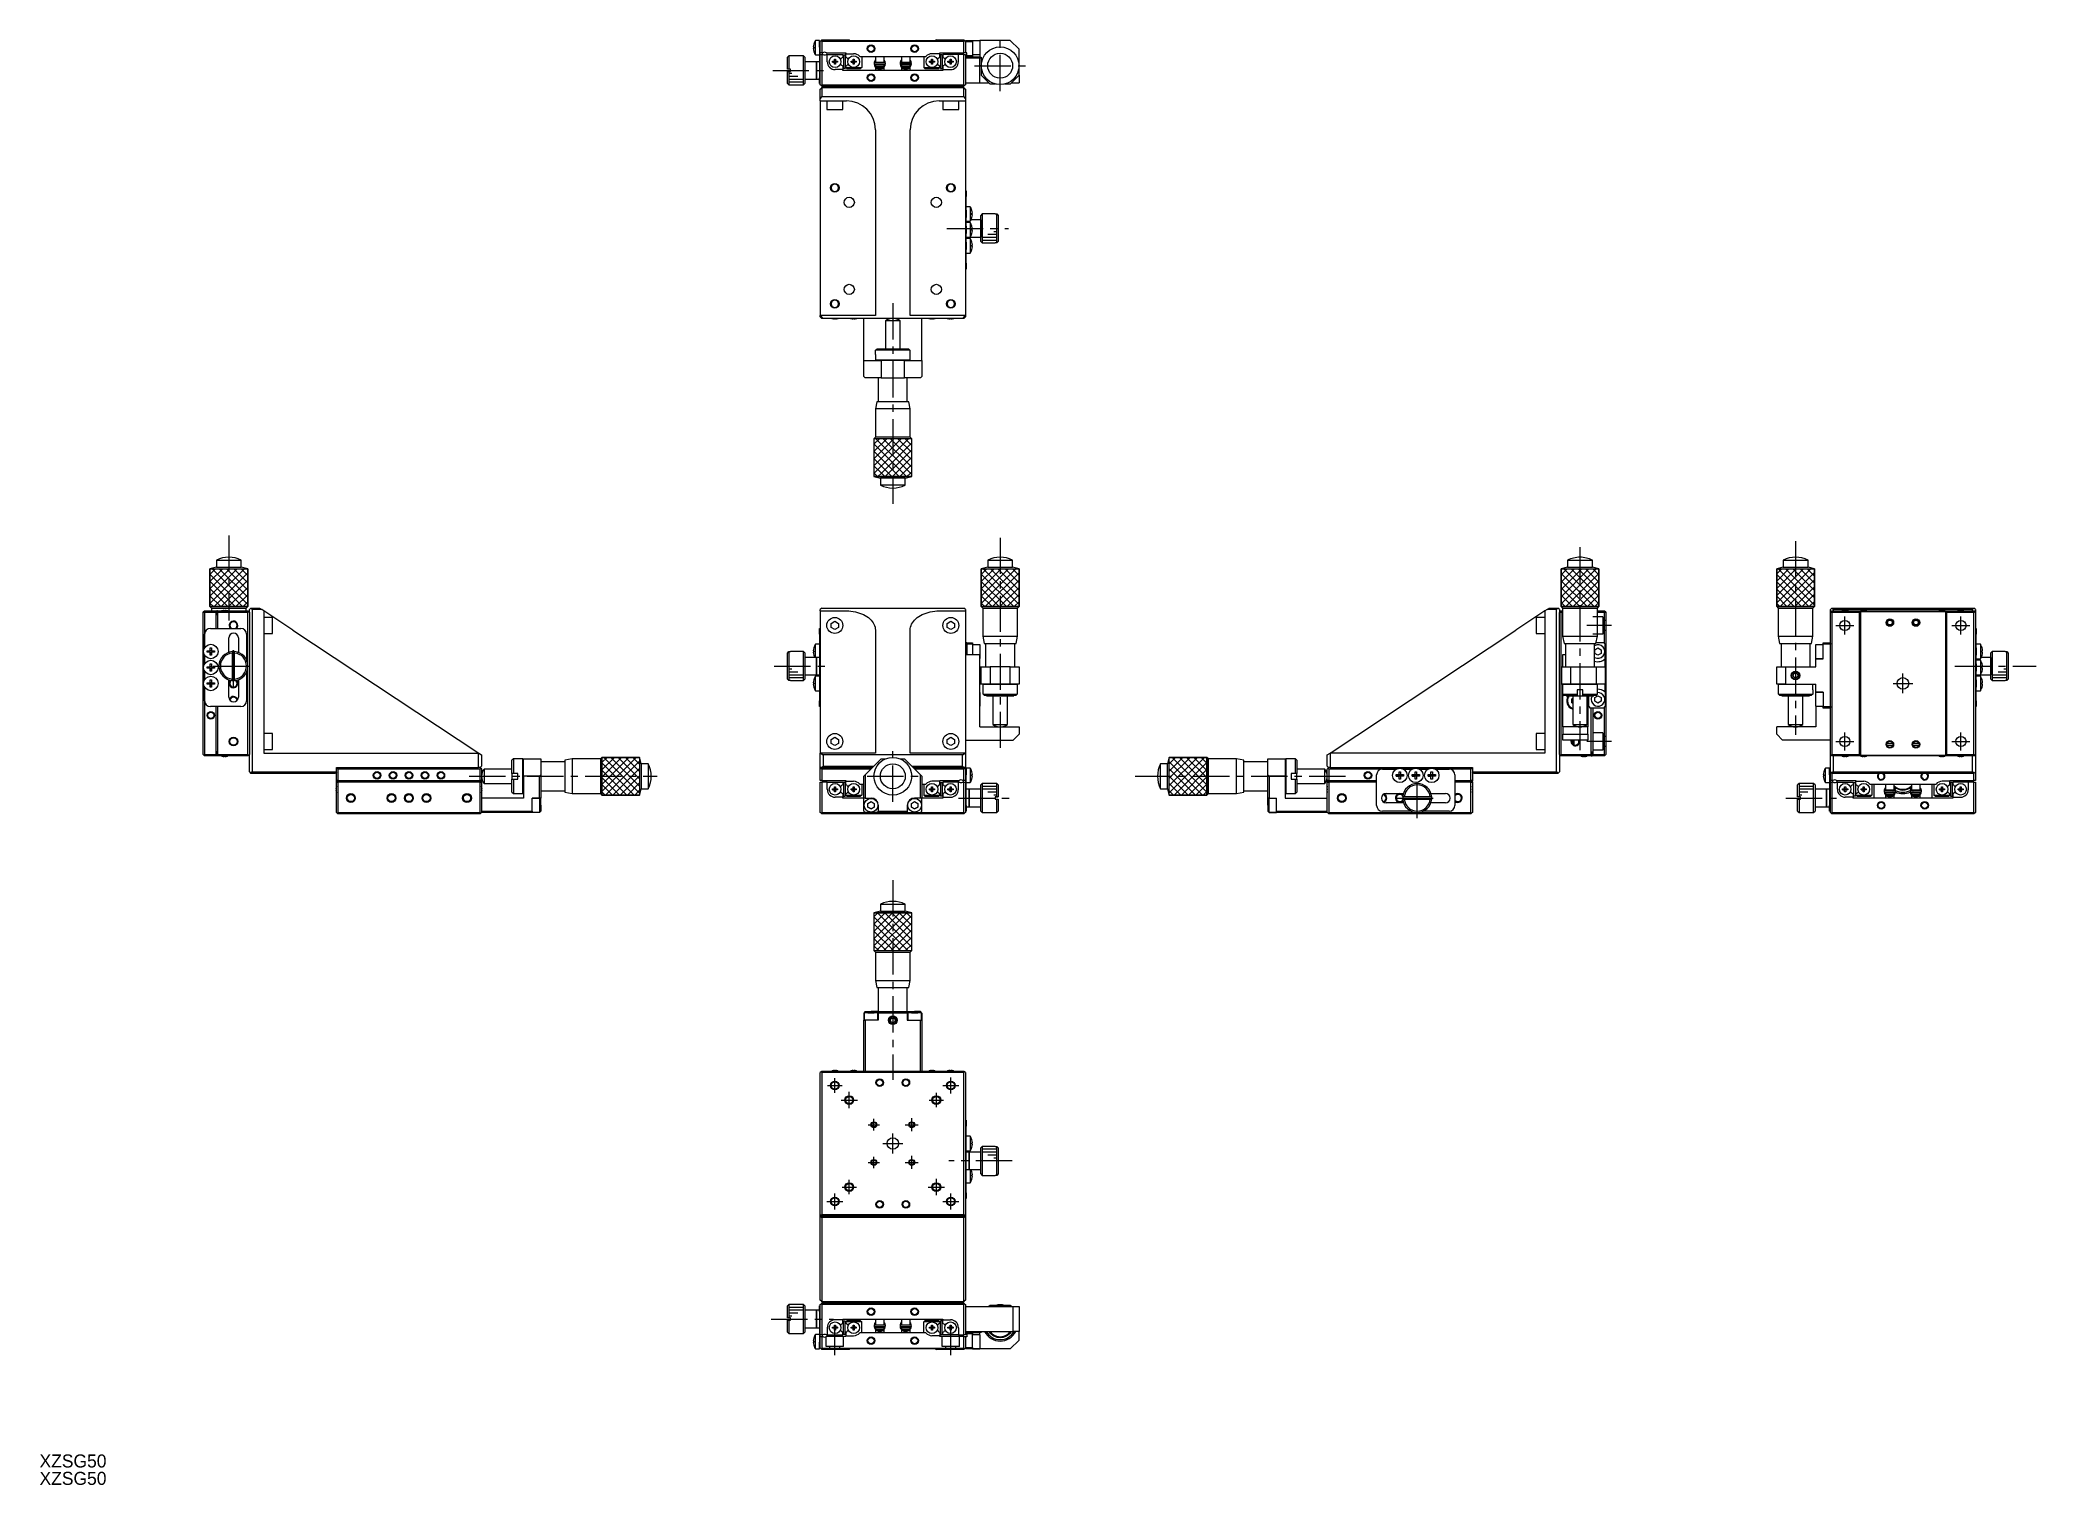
# Model space of a CAD drawing. Extents: x -319 to 370, y 6 to 505.
import ezdxf

# ---------------------------------------------------------------- set-up
doc = ezdxf.new("R2010")
doc.units = 0
doc.header["$LTSCALE"] = 10
doc.linetypes.add('CENTER', pattern=[2, 1.25, -0.25, 0.25, -0.25])
doc.linetypes.add('DASHED', pattern=[3.5, 2, -1.5])
doc.layers.get('0').update_dxf_attribs({"linetype": 'CONTINUOUS'})
doc.layers.add('CENTER', color=1, linetype='CENTER')
doc.styles.get("Standard").update_dxf_attribs({"font": 'FGP教科書体NT-M'})

msp = doc.modelspace()

# ---------------------------------------------------------------- texts
at = {"color": 7}
for p in [(-318.701515, 12.470683), (-318.701515, 6.470683)]:
    msp.add_text('XZSG50', height=4.5, dxfattribs=at).set_placement(p)

# ---------------------------------------------------------------- linework, layer by layer
at = {"color": 7, "linetype": 'CONTINUOUS'}
for p, q in [((-51.839634, 503.233036), (-51.832778, 503.229693)), ((-51.261855, 499.471103), (-51.261855, 504.471103)), ((-49.870198, 504.471103), (-51.261855, 504.471103)), ((-49.870198, 504.121103), (-49.870198, 504.471103)), ((-49.870198, 504.121103), (-49.570198, 504.121103)), ((-49.870198, 502.121103), (-49.870198, 504.121103)), ((-49.570198, 504.171103), (-49.320198, 504.421103)), ((-49.570198, 500.171103), (-49.570198, 504.171103)), ((-49.070198, 504.671103), (-49.320198, 504.421103)), ((-49.320198, 504.421103), (-49.070198, 504.171103)), ((-49.070198, 504.671103), (-39.570198, 504.671103)), ((-49.070198, 504.171103), (-49.070198, 500.171103)), ((-0.070198, 504.171103), (-49.070198, 504.171103)), ((-39.220198, 504.321103), (-39.570198, 504.671103)), ((-9.920198, 504.321103), (-39.220198, 504.321103)), ((-9.570198, 504.671103), (-9.920198, 504.321103)), ((-9.570198, 504.671103), (-0.070198, 504.671103)), ((0.179802, 504.421103), (-0.070198, 504.671103)), ((-0.070198, 504.171103), (0.179802, 504.421103)), ((-0.070198, 500.171103), (-0.070198, 504.171103)), ((0.179802, 504.421103), (0.429802, 504.171103)), ((0.429802, 504.471103), (2.929802, 504.471103)), ((0.429802, 504.171103), (0.429802, 504.471103)), ((0.429802, 504.171103), (0.429802, 500.171103)), ((2.929802, 503.971103), (0.429802, 503.971103)), ((2.929802, 504.471103), (2.929802, 503.971103)), ((2.929802, 504.471103), (5.429802, 504.471103)), ((5.429802, 504.401925), (2.929802, 504.401925)), ((5.529802, 504.321103), (2.929802, 504.321103)), ((2.929802, 503.971103), (2.929802, 499.271103)), ((5.429802, 504.471103), (5.429802, 504.401925)), ((15.929802, 504.471103), (5.429802, 504.471103)), ((5.429802, 504.401925), (5.429802, 504.321103)), ((5.529802, 499.621103), (5.529802, 504.321103)), ((18.929802, 501.471103), (15.929802, 504.471103)), ((-60.370198, 499.171103), (-60.870198, 498.671103)), ((-60.870198, 494.571103), (-60.870198, 498.671103)), ((-60.370198, 499.171103), (-60.370198, 494.571103)), ((-55.370198, 499.171103), (-60.370198, 499.171103)), ((-55.370198, 489.171103), (-55.370198, 499.171103)), ((-54.870198, 498.671103), (-55.370198, 499.171103)), ((-54.870198, 498.671103), (-54.870198, 489.671103)), ((-50.870198, 497.171103), (-54.870198, 497.171103)), ((-52.00515, 502.231103), (-51.832778, 502.231103)), ((-51.832778, 501.711103), (-52.00515, 501.711103)), ((-51.832778, 500.712514), (-51.839634, 500.70917)), ((-51.832778, 502.231103), (-51.832778, 501.711103)), ((-51.261855, 499.471103), (-49.870198, 499.471103)), ((-50.870198, 497.171103), (-50.870198, 491.171103)), ((-50.870198, 491.171103), (-50.870198, 497.171103)), ((-49.870198, 497.171103), (-50.870198, 497.171103)), ((-49.870198, 502.121103), (-49.870198, 500.896103)), ((-49.870198, 500.896103), (-49.870198, 491.621103)), ((-49.570198, 499.671103), (-49.570198, 500.171103)), ((-49.070198, 500.171103), (-49.570198, 500.171103)), ((-49.570198, 489.171103), (-49.570198, 499.671103)), ((-49.570198, 499.671103), (-49.070198, 499.671103)), ((-49.070198, 500.171103), (-48.731636, 500.171103)), ((-49.070198, 499.671103), (-49.070198, 489.171103)), ((-48.670198, 499.671103), (-49.070198, 499.671103)), ((-47.170198, 499.671103), (-47.470198, 499.671103)), ((-47.40876, 500.171103), (-40.770198, 500.171103)), ((-47.170198, 497.171103), (-47.170198, 499.671103)), ((-47.170198, 499.671103), (-41.770198, 499.671103)), ((-45.356559, 497.351103), (-44.650198, 497.351103)), ((-45.356559, 496.991103), (-45.356559, 497.351103)), ((-44.650198, 496.991103), (-45.356559, 496.991103)), ((-45.356559, 496.991103), (-44.650198, 496.991103)), ((-44.650198, 498.057465), (-44.290198, 498.057465)), ((-44.650198, 497.351103), (-44.650198, 498.057465)), ((-44.639826, 497.340731), (-44.650198, 497.351103)), ((-44.639826, 497.001475), (-44.650198, 496.991103)), ((-44.650198, 496.284742), (-44.650198, 496.991103)), ((-44.290198, 496.284742), (-44.650198, 496.284742)), ((-44.639826, 497.340731), (-44.30057, 497.340731)), ((-44.639826, 497.001475), (-44.639826, 497.340731)), ((-44.30057, 497.001475), (-44.639826, 497.001475)), ((-44.30057, 497.340731), (-44.290198, 497.351103)), ((-44.30057, 497.340731), (-44.30057, 497.001475)), ((-44.30057, 497.001475), (-44.290198, 496.991103)), ((-44.290198, 498.057465), (-44.290198, 497.351103)), ((-44.290198, 497.351103), (-43.583836, 497.351103)), ((-44.290198, 496.991103), (-44.290198, 496.284742)), ((-43.583836, 496.991103), (-44.290198, 496.991103)), ((-43.583836, 496.991103), (-44.290198, 496.991103)), ((-43.583836, 497.351103), (-43.583836, 496.991103)), ((-41.770198, 498.715515), (-42.063948, 498.545919)), ((-42.063948, 495.796288), (-41.770198, 495.626691)), ((-41.770198, 499.671103), (-41.770198, 498.715515)), ((-41.770198, 495.626691), (-41.770198, 494.421103)), ((-41.570198, 499.571103), (-41.570198, 494.771103)), ((-41.570198, 499.571103), (-40.970198, 499.571103)), ((-40.970198, 499.571103), (-40.970198, 494.771103)), ((-40.770198, 500.171103), (-40.770198, 499.921103)), ((-40.770198, 499.921103), (-38.070198, 499.921103)), ((-40.770198, 498.715515), (-40.770198, 499.921103)), ((-40.476448, 498.545919), (-40.770198, 498.715515)), ((-40.770198, 495.626691), (-40.476448, 495.796288)), ((-40.770198, 495.171103), (-40.770198, 495.626691)), ((-38.956559, 497.351103), (-38.250198, 497.351103)), ((-38.956559, 496.991103), (-38.956559, 497.351103)), ((-38.250198, 496.991103), (-38.956559, 496.991103)), ((-38.956559, 496.991103), (-38.250198, 496.991103)), ((-38.250198, 498.057465), (-37.890198, 498.057465)), ((-38.250198, 497.351103), (-38.250198, 498.057465)), ((-38.239826, 497.340731), (-38.250198, 497.351103)), ((-38.239826, 497.001475), (-38.250198, 496.991103)), ((-38.250198, 496.284742), (-38.250198, 496.991103)), ((-37.890198, 496.284742), (-38.250198, 496.284742)), ((-38.239826, 497.340731), (-37.90057, 497.340731)), ((-38.239826, 497.001475), (-38.239826, 497.340731)), ((-37.90057, 497.001475), (-38.239826, 497.001475)), ((-37.90057, 497.340731), (-37.890198, 497.351103)), ((-37.90057, 497.340731), (-37.90057, 497.001475)), ((-37.90057, 497.001475), (-37.890198, 496.991103)), ((-37.890198, 498.057465), (-37.890198, 497.351103)), ((-37.890198, 497.351103), (-37.183836, 497.351103)), ((-37.890198, 496.991103), (-37.890198, 496.284742)), ((-37.183836, 496.991103), (-37.890198, 496.991103)), ((-37.183836, 496.991103), (-37.890198, 496.991103)), ((-37.183836, 497.351103), (-37.183836, 496.991103)), ((-35.991135, 498.971103), (-13.14926, 498.971103)), ((-35.270198, 498.971103), (-35.270198, 495.171103)), ((-31.027018, 496.497014), (-31.023391, 496.396389)), ((-30.891087, 495.804606), (-30.87106, 495.751939)), ((-30.870209, 495.752379), (-30.846623, 495.699468)), ((-27.328244, 496.718953), (-30.828244, 496.718953)), ((-30.828244, 496.318953), (-27.328244, 496.318953)), ((-30.528798, 495.970923), (-30.616243, 496.318951)), ((-30.615925, 496.718955), (-30.561619, 496.971216)), ((-30.570198, 498.971103), (-30.570198, 496.971103)), ((-30.570198, 496.971103), (-30.070198, 496.971103)), ((-30.570198, 496.971103), (-27.570198, 496.971103)), ((-27.570198, 495.971103), (-30.570198, 495.971103)), ((-30.570198, 495.971103), (-30.570198, 495.471103)), ((-30.570198, 495.471103), (-30.515881, 495.471103)), ((-30.526727, 496.025229), (-30.526263, 496.040062)), ((-30.526432, 496.010393), (-30.526727, 496.025229)), ((-30.525379, 495.995596), (-30.526432, 496.010393)), ((-30.526263, 496.040062), (-30.525042, 496.054855)), ((-30.523573, 495.980874), (-30.525379, 495.995596)), ((-30.525042, 496.054855), (-30.523067, 496.069567)), ((-30.521946, 495.971089), (-30.523573, 495.980874)), ((-30.523067, 496.069567), (-30.520344, 496.08416)), ((-30.520344, 496.08416), (-30.51688, 496.098595)), ((-30.51688, 496.098595), (-30.512686, 496.112834)), ((-30.515881, 495.471103), (-27.624515, 495.471103)), ((-29.986713, 494.971103), (-30.515881, 495.471103)), ((-30.512686, 496.112834), (-30.507773, 496.126841)), ((-30.507773, 496.126841), (-30.502156, 496.140579)), ((-30.502156, 496.140579), (-30.495852, 496.154013)), ((-30.495852, 496.154013), (-30.488878, 496.167109)), ((-30.488878, 496.167109), (-30.481254, 496.179834)), ((-30.070198, 496.171103), (-30.486947, 496.171103)), ((-30.481254, 496.179834), (-30.473, 496.192157)), ((-30.473, 496.192157), (-30.464141, 496.204048)), ((-30.464141, 496.204048), (-30.4547, 496.215478)), ((-30.4547, 496.215478), (-30.444703, 496.22642)), ((-30.444703, 496.22642), (-30.434176, 496.236847)), ((-30.434176, 496.236847), (-30.423147, 496.246737)), ((-30.423147, 496.246737), (-30.411644, 496.256067)), ((-30.411644, 496.256067), (-30.399698, 496.264815)), ((-30.399698, 496.264815), (-30.387338, 496.272962)), ((-30.387338, 496.272962), (-30.374596, 496.280489)), ((-30.374596, 496.280489), (-30.361503, 496.287382)), ((-30.361503, 496.287382), (-30.348091, 496.293624)), ((-30.348091, 496.293624), (-30.334393, 496.299203)), ((-30.334393, 496.299203), (-30.320442, 496.304106)), ((-30.320442, 496.304106), (-30.306273, 496.308324)), ((-30.306273, 496.308324), (-30.291917, 496.311847)), ((-30.291917, 496.311847), (-30.27741, 496.314669)), ((-30.27741, 496.314669), (-30.262786, 496.316784)), ((-30.262786, 496.316784), (-30.248079, 496.318187)), ((-30.248079, 496.318187), (-30.233323, 496.318876)), ((-30.233323, 496.318876), (-30.226633, 496.318953)), ((-30.070198, 496.971103), (-28.070198, 496.971103)), ((-30.070198, 496.971103), (-28.070198, 496.971103)), ((-30.070198, 496.971103), (-30.070198, 496.718953)), ((-30.070198, 496.318953), (-30.070198, 495.971103)), ((-27.624515, 495.471103), (-28.153683, 494.971103)), ((-28.070198, 496.971103), (-27.570198, 496.971103)), ((-28.070198, 496.718953), (-28.070198, 496.971103)), ((-28.070198, 495.971103), (-28.070198, 496.318953)), ((-27.669979, 496.171103), (-28.070198, 496.171103)), ((-27.929855, 496.318953), (-27.915866, 496.318625)), ((-27.915866, 496.318625), (-27.901135, 496.317583)), ((-27.901135, 496.317583), (-27.886473, 496.315829)), ((-27.886473, 496.315829), (-27.871914, 496.313367)), ((-27.871914, 496.313367), (-27.857494, 496.310202)), ((-27.857494, 496.310202), (-27.843246, 496.306343)), ((-27.843246, 496.306343), (-27.829203, 496.301796)), ((-27.829203, 496.301796), (-27.815398, 496.296572)), ((-27.815398, 496.296572), (-27.801865, 496.290683)), ((-27.801865, 496.290683), (-27.788635, 496.284141)), ((-27.788635, 496.284141), (-27.77574, 496.27696)), ((-27.77574, 496.27696), (-27.763212, 496.269156)), ((-27.763212, 496.269156), (-27.751081, 496.260747)), ((-27.751081, 496.260747), (-27.739377, 496.25175)), ((-27.739377, 496.25175), (-27.72813, 496.242187)), ((-27.72813, 496.242187), (-27.717367, 496.232077)), ((-27.717367, 496.232077), (-27.707116, 496.221445)), ((-27.707116, 496.221445), (-27.697404, 496.210314)), ((-27.697404, 496.210314), (-27.688256, 496.198711)), ((-27.688256, 496.198711), (-27.679697, 496.186662)), ((-27.679697, 496.186662), (-27.671749, 496.174196)), ((-27.671749, 496.174196), (-27.664435, 496.161343)), ((-27.664435, 496.161343), (-27.657775, 496.148133)), ((-27.657775, 496.148133), (-27.651787, 496.1346)), ((-27.651787, 496.1346), (-27.64649, 496.120776)), ((-27.64649, 496.120776), (-27.641898, 496.106697)), ((-27.641898, 496.106697), (-27.638026, 496.092398)), ((-27.638026, 496.092398), (-27.634885, 496.077915)), ((-27.634885, 496.077915), (-27.632485, 496.063287)), ((-27.633916, 495.974618), (-27.634542, 495.971091)), ((-27.631788, 495.989307), (-27.633916, 495.974618)), ((-27.632485, 496.063287), (-27.630833, 496.048551)), ((-27.630413, 496.004085), (-27.631788, 495.989307)), ((-27.630833, 496.048551), (-27.629935, 496.033746)), ((-27.629795, 496.018911), (-27.630413, 496.004085)), ((-27.629935, 496.033746), (-27.629795, 496.018911)), ((-27.624515, 495.471103), (-27.570198, 495.471103)), ((-27.595011, 496.971238), (-27.540263, 496.71898)), ((-27.518524, 495.812744), (-27.570207, 495.838181)), ((-27.570198, 496.971103), (-27.570198, 498.971103)), ((-27.570198, 495.471103), (-27.570198, 495.971103)), ((-27.570198, 495.849272), (-27.557789, 495.842932)), ((-27.557789, 495.842932), (-27.544833, 495.836515)), ((-27.544833, 495.836515), (-27.531412, 495.830062)), ((-27.531412, 495.830062), (-27.517607, 495.823611)), ((-27.290236, 495.743067), (-27.518524, 495.812744)), ((-27.517607, 495.823611), (-27.503504, 495.817204)), ((-27.503504, 495.817204), (-27.48919, 495.810879)), ((-27.48919, 495.810879), (-27.474754, 495.804676)), ((-27.474754, 495.804676), (-27.460284, 495.798633)), ((-27.460284, 495.798633), (-27.445869, 495.792787)), ((-27.445869, 495.792787), (-27.4316, 495.787175)), ((-27.4316, 495.787175), (-27.417563, 495.78183)), ((-27.417563, 495.78183), (-27.403846, 495.776786)), ((-27.403846, 495.776786), (-27.390533, 495.772074)), ((-27.390533, 495.772074), (-27.377706, 495.767724)), ((-27.377706, 495.767724), (-27.365445, 495.763761)), ((-27.365445, 495.763761), (-27.353825, 495.760211)), ((-27.353825, 495.760211), (-27.342919, 495.757095)), ((-27.342919, 495.757095), (-27.332792, 495.754433)), ((-27.332792, 495.754433), (-27.323509, 495.752241)), ((-27.323509, 495.752241), (-27.315125, 495.750532)), ((-27.315125, 495.750532), (-27.307694, 495.749318)), ((-27.307694, 495.749318), (-27.30126, 495.748605)), ((-27.30126, 495.748605), (-27.295864, 495.748399)), ((-27.296406, 496.319635), (-27.297242, 496.321393)), ((-27.282389, 496.288045), (-27.296406, 496.319635)), ((-27.295864, 495.748399), (-27.291538, 495.748699)), ((-27.291538, 495.748699), (-27.289322, 495.749164)), ((-27.289322, 495.749164), (-27.285428, 495.751939)), ((-27.285428, 495.751939), (-27.273274, 495.78233)), ((-27.26997, 496.255808), (-27.282389, 496.288045)), ((-27.273274, 495.78233), (-27.262021, 495.81499)), ((-27.259178, 496.223002), (-27.26997, 496.255808)), ((-27.265163, 495.803935), (-27.129564, 496.491629)), ((-27.262021, 495.81499), (-27.252415, 495.848163)), ((-27.250039, 496.189708), (-27.259178, 496.223002)), ((-27.252415, 495.848163), (-27.244481, 495.881764)), ((-27.242576, 496.156008), (-27.250039, 496.189708)), ((-27.244481, 495.881764), (-27.238237, 495.915712)), ((-27.236806, 496.121983), (-27.242576, 496.156008)), ((-27.238237, 495.915712), (-27.233699, 495.949923)), ((-27.232743, 496.087717), (-27.236806, 496.121983)), ((-27.233699, 495.949923), (-27.230875, 495.984313)), ((-27.230397, 496.053294), (-27.232743, 496.087717)), ((-27.230875, 495.984313), (-27.229774, 496.018798)), ((-27.229774, 496.018798), (-27.230397, 496.053294)), ((-22.08506, 496.486274), (-22.081434, 496.38565)), ((-21.94913, 495.793867), (-21.929103, 495.7412)), ((-21.928252, 495.74164), (-21.904666, 495.688729)), ((-18.386287, 496.708214), (-21.886287, 496.708214)), ((-21.886287, 496.308214), (-18.386287, 496.308214)), ((-21.589084, 495.966158), (-21.674286, 496.308212)), ((-21.673968, 496.708216), (-21.605735, 497.004039)), ((-21.605735, 497.004039), (-21.570333, 497.098925)), ((-21.570311, 495.918277), (-21.589084, 495.966158)), ((-21.584769, 496.01449), (-21.584306, 496.029323)), ((-21.584474, 495.999654), (-21.584769, 496.01449)), ((-21.583422, 495.984856), (-21.584474, 495.999654)), ((-21.584306, 496.029323), (-21.583085, 496.044116)), ((-21.581722, 495.970857), (-21.583422, 495.984856)), ((-21.583085, 496.044116), (-21.58111, 496.058828)), ((-21.570277, 495.922228), (-21.581722, 495.970857)), ((-21.58111, 496.058828), (-21.578386, 496.073421)), ((-21.578386, 496.073421), (-21.574922, 496.087856)), ((-21.574922, 496.087856), (-21.570728, 496.102095)), ((-21.570728, 496.102095), (-21.565816, 496.116102)), ((-21.570198, 498.971103), (-21.570198, 496.971103)), ((-21.570198, 496.971103), (-18.570198, 496.971103)), ((-21.570198, 496.971103), (-21.070198, 496.971103)), ((-21.570198, 496.103607), (-21.570198, 495.971103)), ((-18.570198, 495.971103), (-21.570198, 495.971103)), ((-21.570198, 495.971103), (-21.570198, 495.471103)), ((-21.570198, 495.471103), (-21.515881, 495.471103)), ((-21.565816, 496.116102), (-21.560199, 496.12984)), ((-21.560199, 496.12984), (-21.553895, 496.143274)), ((-21.553895, 496.143274), (-21.54692, 496.15637)), ((-21.54692, 496.15637), (-21.539296, 496.169095)), ((-21.539296, 496.169095), (-21.531043, 496.181418)), ((-21.070198, 496.171103), (-21.538023, 496.171103)), ((-21.531043, 496.181418), (-21.522184, 496.193309)), ((-21.522184, 496.193309), (-21.512743, 496.204739)), ((-21.515881, 495.471103), (-18.624515, 495.471103)), ((-20.986713, 494.971103), (-21.515881, 495.471103)), ((-21.512743, 496.204739), (-21.502745, 496.21568)), ((-21.502745, 496.21568), (-21.492218, 496.226108)), ((-21.492218, 496.226108), (-21.481189, 496.235998)), ((-21.481189, 496.235998), (-21.469687, 496.245328)), ((-21.469687, 496.245328), (-21.45774, 496.254076)), ((-21.45774, 496.254076), (-21.445381, 496.262222)), ((-21.445381, 496.262222), (-21.432638, 496.26975)), ((-21.432638, 496.26975), (-21.419545, 496.276643)), ((-21.419545, 496.276643), (-21.406133, 496.282885)), ((-21.406133, 496.282885), (-21.392436, 496.288463)), ((-21.392436, 496.288463), (-21.378485, 496.293367)), ((-21.378485, 496.293367), (-21.364315, 496.297584)), ((-21.364315, 496.297584), (-21.34996, 496.301108)), ((-21.34996, 496.301108), (-21.335453, 496.30393)), ((-21.335453, 496.30393), (-21.320828, 496.306044)), ((-21.320828, 496.306044), (-21.306121, 496.307448)), ((-21.306121, 496.307448), (-21.291366, 496.308137)), ((-21.291366, 496.308137), (-21.284676, 496.308214)), ((-21.070198, 496.971103), (-19.070198, 496.971103)), ((-21.070198, 496.971103), (-19.070198, 496.971103)), ((-21.070198, 496.971103), (-21.070198, 496.708214)), ((-21.070198, 496.308214), (-21.070198, 495.971103)), ((-18.624515, 495.471103), (-19.153683, 494.971103)), ((-19.070198, 496.971103), (-18.570198, 496.971103)), ((-19.070198, 496.708214), (-19.070198, 496.971103)), ((-19.070198, 495.971103), (-19.070198, 496.308214)), ((-18.73462, 496.171103), (-19.070198, 496.171103)), ((-18.987898, 496.308214), (-18.973909, 496.307886)), ((-18.973909, 496.307886), (-18.959177, 496.306844)), ((-18.959177, 496.306844), (-18.944515, 496.30509)), ((-18.944515, 496.30509), (-18.929957, 496.302628)), ((-18.929957, 496.302628), (-18.915537, 496.299463)), ((-18.915537, 496.299463), (-18.901288, 496.295603)), ((-18.901288, 496.295603), (-18.887245, 496.291057)), ((-18.887245, 496.291057), (-18.873441, 496.285833)), ((-18.873441, 496.285833), (-18.859907, 496.279944)), ((-18.859907, 496.279944), (-18.846677, 496.273402)), ((-18.846677, 496.273402), (-18.833783, 496.266221)), ((-18.833783, 496.266221), (-18.821255, 496.258417)), ((-18.821255, 496.258417), (-18.809124, 496.250008)), ((-18.809124, 496.250008), (-18.79742, 496.241011)), ((-18.79742, 496.241011), (-18.786172, 496.231447)), ((-18.786172, 496.231447), (-18.775409, 496.221338)), ((-18.775409, 496.221338), (-18.765159, 496.210706)), ((-18.765159, 496.210706), (-18.755447, 496.199575)), ((-18.755447, 496.199575), (-18.746299, 496.187972)), ((-18.746299, 496.187972), (-18.737739, 496.175923)), ((-18.737739, 496.175923), (-18.729792, 496.163457)), ((-18.729792, 496.163457), (-18.722478, 496.150604)), ((-18.722478, 496.150604), (-18.715817, 496.137394)), ((-18.715817, 496.137394), (-18.70983, 496.123861)), ((-18.70983, 496.123861), (-18.704533, 496.110037)), ((-18.704533, 496.110037), (-18.699941, 496.095958)), ((-18.699941, 496.095958), (-18.696069, 496.081659)), ((-18.696069, 496.081659), (-18.692927, 496.067176)), ((-18.692927, 496.067176), (-18.690527, 496.052548)), ((-18.68983, 495.978568), (-18.690818, 495.97109)), ((-18.690527, 496.052548), (-18.688875, 496.037812)), ((-18.688455, 495.993346), (-18.68983, 495.978568)), ((-18.688875, 496.037812), (-18.687978, 496.023007)), ((-18.687837, 496.008172), (-18.688455, 495.993346)), ((-18.687978, 496.023007), (-18.687837, 496.008172)), ((-18.656384, 496.971255), (-18.598305, 496.708241)), ((-18.624515, 495.471103), (-18.570198, 495.471103)), ((-18.348281, 495.732329), (-18.570201, 495.799112)), ((-18.570198, 496.971103), (-18.570198, 498.971103)), ((-18.570198, 495.471103), (-18.570198, 495.971103)), ((-18.570198, 495.810374), (-18.556258, 495.804107)), ((-18.556258, 495.804107), (-18.542145, 495.797934)), ((-18.542145, 495.797934), (-18.527945, 495.791892)), ((-18.527945, 495.791892), (-18.513741, 495.786016)), ((-18.513741, 495.786016), (-18.499618, 495.780341)), ((-18.499618, 495.780341), (-18.485661, 495.774901)), ((-18.485661, 495.774901), (-18.471952, 495.769729)), ((-18.471952, 495.769729), (-18.458573, 495.764856)), ((-18.458573, 495.764856), (-18.445603, 495.76031)), ((-18.445603, 495.76031), (-18.433121, 495.756118)), ((-18.433121, 495.756118), (-18.421199, 495.752306)), ((-18.421199, 495.752306), (-18.40991, 495.748896)), ((-18.40991, 495.748896), (-18.39932, 495.745908)), ((-18.39932, 495.745908), (-18.389493, 495.743361)), ((-18.389493, 495.743361), (-18.380487, 495.741269)), ((-18.380487, 495.741269), (-18.372356, 495.739645)), ((-18.372356, 495.739645), (-18.365147, 495.738498)), ((-18.365147, 495.738498), (-18.358905, 495.737836)), ((-18.358905, 495.737836), (-18.353666, 495.737663)), ((-18.354449, 496.308895), (-18.355285, 496.310653)), ((-18.340432, 496.277306), (-18.354449, 496.308895)), ((-18.353666, 495.737663), (-18.349461, 495.737978)), ((-18.349461, 495.737978), (-18.347365, 495.738424)), ((-18.347365, 495.738424), (-18.343471, 495.7412)), ((-18.343471, 495.7412), (-18.331317, 495.77159)), ((-18.328013, 496.245069), (-18.340432, 496.277306)), ((-18.331317, 495.77159), (-18.320063, 495.804251)), ((-18.317221, 496.212263), (-18.328013, 496.245069)), ((-18.323206, 495.793195), (-18.187606, 496.48089)), ((-18.320063, 495.804251), (-18.310458, 495.837424)), ((-18.308082, 496.178969), (-18.317221, 496.212263)), ((-18.310458, 495.837424), (-18.302524, 495.871025)), ((-18.300619, 496.145269), (-18.308082, 496.178969)), ((-18.302524, 495.871025), (-18.29628, 495.904973)), ((-18.294848, 496.111244), (-18.300619, 496.145269)), ((-18.29628, 495.904973), (-18.291741, 495.939183)), ((-18.290785, 496.076978), (-18.294848, 496.111244)), ((-18.291741, 495.939183), (-18.288918, 495.973573)), ((-18.288439, 496.042555), (-18.290785, 496.076978)), ((-18.288918, 495.973573), (-18.287816, 496.008059)), ((-18.287816, 496.008059), (-18.288439, 496.042555)), ((-13.870198, 498.971103), (-13.870198, 495.171103)), ((-11.956559, 497.351103), (-11.250198, 497.351103)), ((-11.956559, 496.991103), (-11.956559, 497.351103)), ((-11.250198, 496.991103), (-11.956559, 496.991103)), ((-11.956559, 496.991103), (-11.250198, 496.991103)), ((-11.250198, 498.057465), (-10.890198, 498.057465)), ((-11.250198, 497.351103), (-11.250198, 498.057465)), ((-11.239826, 497.340731), (-11.250198, 497.351103)), ((-11.239826, 497.001475), (-11.250198, 496.991103)), ((-11.250198, 496.284742), (-11.250198, 496.991103)), ((-10.890198, 496.284742), (-11.250198, 496.284742)), ((-11.239826, 497.340731), (-10.90057, 497.340731)), ((-11.239826, 497.001475), (-11.239826, 497.340731)), ((-10.90057, 497.001475), (-11.239826, 497.001475)), ((-8.370198, 499.921103), (-11.070198, 499.921103)), ((-10.90057, 497.340731), (-10.890198, 497.351103)), ((-10.90057, 497.340731), (-10.90057, 497.001475)), ((-10.90057, 497.001475), (-10.890198, 496.991103)), ((-10.890198, 498.057465), (-10.890198, 497.351103)), ((-10.890198, 497.351103), (-10.183836, 497.351103)), ((-10.890198, 496.991103), (-10.890198, 496.284742)), ((-10.183836, 496.991103), (-10.890198, 496.991103)), ((-10.183836, 496.991103), (-10.890198, 496.991103)), ((-10.183836, 497.351103), (-10.183836, 496.991103)), ((-8.663948, 498.545919), (-8.370198, 498.715515)), ((-8.370198, 495.626691), (-8.663948, 495.796288)), ((-8.370198, 499.921103), (-8.370198, 500.171103)), ((-8.370198, 500.171103), (-0.070198, 500.171103)), ((-8.370198, 498.715515), (-8.370198, 499.921103)), ((-8.370198, 495.171103), (-8.370198, 495.626691)), ((-7.570198, 499.571103), (-8.170198, 499.571103)), ((-8.170198, 499.571103), (-8.170198, 494.771103)), ((-7.570198, 499.571103), (-7.570198, 494.771103)), ((-7.370198, 499.671103), (-7.370198, 498.715515)), ((-1.970198, 499.671103), (-7.370198, 499.671103)), ((-7.370198, 498.715515), (-7.076448, 498.545919)), ((-7.076448, 495.796288), (-7.370198, 495.626691)), ((-7.370198, 495.626691), (-7.370198, 494.421103)), ((-5.556559, 497.351103), (-4.850198, 497.351103)), ((-5.556559, 496.991103), (-5.556559, 497.351103)), ((-4.850198, 496.991103), (-5.556559, 496.991103)), ((-5.556559, 496.991103), (-4.850198, 496.991103)), ((-4.850198, 498.057465), (-4.490198, 498.057465)), ((-4.850198, 497.351103), (-4.850198, 498.057465)), ((-4.839826, 497.340731), (-4.850198, 497.351103)), ((-4.839826, 497.001475), (-4.850198, 496.991103)), ((-4.850198, 496.284742), (-4.850198, 496.991103)), ((-4.490198, 496.284742), (-4.850198, 496.284742)), ((-4.839826, 497.340731), (-4.50057, 497.340731)), ((-4.839826, 497.001475), (-4.839826, 497.340731)), ((-4.50057, 497.001475), (-4.839826, 497.001475)), ((-4.50057, 497.340731), (-4.490198, 497.351103)), ((-4.50057, 497.340731), (-4.50057, 497.001475)), ((-4.50057, 497.001475), (-4.490198, 496.991103)), ((-4.490198, 498.057465), (-4.490198, 497.351103)), ((-4.490198, 497.351103), (-3.783836, 497.351103)), ((-4.490198, 496.991103), (-4.490198, 496.284742)), ((-3.783836, 496.991103), (-4.490198, 496.991103)), ((-3.783836, 496.991103), (-4.490198, 496.991103)), ((-3.783836, 497.351103), (-3.783836, 496.991103)), ((-1.970198, 497.171103), (-1.970198, 499.671103)), ((-0.070198, 499.671103), (-1.970198, 499.671103)), ((0.429802, 500.171103), (-0.070198, 500.171103)), ((-0.070198, 489.171103), (-0.070198, 499.671103)), ((-0.070198, 499.671103), (0.429802, 499.671103)), ((0.929802, 500.271103), (0.429802, 500.271103)), ((0.429802, 499.671103), (0.429802, 489.171103)), ((0.429802, 498.471103), (5.429802, 498.471103)), ((0.929802, 499.271103), (0.929802, 500.271103)), ((0.929802, 499.271103), (2.929802, 499.271103)), ((0.929802, 498.771103), (0.929802, 499.271103)), ((2.929802, 498.771103), (0.929802, 498.771103)), ((2.929802, 499.621103), (5.529802, 499.621103)), ((2.929802, 499.271103), (2.929802, 498.771103)), ((2.929802, 498.811367), (5.429802, 498.811367)), ((5.429802, 498.771103), (2.929802, 498.771103)), ((5.429802, 499.621103), (5.429802, 498.811367)), ((5.429802, 498.811367), (5.429802, 498.771103)), ((5.429802, 498.771103), (5.929802, 498.771103)), ((5.429802, 489.871103), (5.429802, 498.471103)), ((5.429802, 498.471103), (5.929802, 498.471103)), ((5.929802, 498.771103), (5.929802, 495.771103)), ((5.929802, 495.771103), (5.929802, 492.471103)), ((18.929802, 495.771103), (18.929802, 501.471103)), ((18.929802, 492.471103), (18.929802, 495.771103)), ((-60.370198, 494.571103), (-60.870198, 494.571103)), ((-60.370198, 493.771103), (-60.870198, 493.771103)), ((-60.870198, 493.771103), (-60.370198, 493.771103)), ((-60.870198, 489.671103), (-60.870198, 493.771103)), ((-60.870198, 489.671103), (-60.370198, 489.171103)), ((-59.870198, 494.571103), (-60.370198, 494.571103)), ((-59.870198, 493.771103), (-60.370198, 493.771103)), ((-60.370198, 493.771103), (-60.370198, 489.171103)), ((-60.370198, 493.771103), (-59.870198, 493.771103)), ((-60.370198, 489.171103), (-55.370198, 489.171103)), ((-59.870198, 493.771103), (-59.870198, 494.571103)), ((-55.370198, 489.171103), (-54.870198, 489.671103)), ((-54.870198, 491.171103), (-50.870198, 491.171103)), ((-50.870198, 491.171103), (-49.870198, 491.171103)), ((-49.870198, 489.621103), (-49.870198, 491.621103)), ((-49.570198, 489.621103), (-49.870198, 489.621103)), ((-49.320198, 488.921103), (-49.570198, 489.171103)), ((-49.070198, 489.171103), (-49.320198, 488.921103)), ((-49.320198, 488.921103), (-49.070198, 488.671103)), ((-49.070198, 489.171103), (-0.070198, 489.171103)), ((-49.070198, 488.171103), (-48.570198, 488.671103)), ((-48.570198, 488.671103), (-49.070198, 488.671103)), ((-48.570198, 488.671103), (-0.570198, 488.671103)), ((-41.770198, 494.421103), (-44.420198, 494.421103)), ((-41.770198, 494.171103), (-41.770198, 494.421103)), ((-39.570198, 494.171103), (-41.770198, 494.171103)), ((-40.970198, 494.771103), (-41.570198, 494.771103)), ((-40.770198, 495.171103), (-38.070198, 495.171103)), ((-40.270198, 494.671103), (-40.770198, 495.171103)), ((-35.770198, 494.671103), (-40.270198, 494.671103)), ((-7.370198, 494.171103), (-39.570198, 494.171103)), ((-38.070198, 495.171103), (-35.270198, 495.171103)), ((-35.270198, 495.171103), (-35.770198, 494.671103)), ((-30.570198, 495.266164), (-30.570198, 495.266061)), ((-30.570198, 495.265816), (-30.570198, 495.26571)), ((-30.570198, 495.264979), (-30.570198, 494.171103)), ((-28.153683, 494.971103), (-29.986713, 494.971103)), ((-29.986713, 494.971103), (-28.153683, 494.971103)), ((-27.570198, 494.171103), (-27.570198, 495.284444)), ((-21.570198, 495.188465), (-21.570198, 494.171103)), ((-19.153683, 494.971103), (-20.986713, 494.971103)), ((-20.986713, 494.971103), (-19.153683, 494.971103)), ((-18.570198, 495.349398), (-18.570198, 495.349686)), ((-18.570198, 495.348283), (-18.570198, 495.348495)), ((-18.570198, 494.171103), (-18.570198, 495.348239)), ((-13.870198, 495.171103), (-11.070198, 495.171103)), ((-13.370198, 494.671103), (-13.870198, 495.171103)), ((-8.870198, 494.671103), (-13.370198, 494.671103)), ((-11.070198, 495.171103), (-8.370198, 495.171103)), ((-8.370198, 495.171103), (-8.870198, 494.671103)), ((-8.170198, 494.771103), (-7.570198, 494.771103)), ((-7.370198, 494.421103), (-7.370198, 494.171103)), ((-7.370198, 494.421103), (-4.720198, 494.421103)), ((-0.570198, 488.671103), (-0.070198, 488.171103)), ((-0.070198, 488.671103), (-0.570198, 488.671103)), ((0.179802, 488.921103), (-0.070198, 489.171103)), ((0.179802, 488.921103), (-0.070198, 488.671103)), ((0.429802, 489.171103), (0.179802, 488.921103)), ((0.429802, 489.871103), (5.429802, 489.871103)), ((5.429802, 489.871103), (8.529802, 489.871103)), ((5.929802, 492.471103), (8.929802, 489.471103)), ((10.829806, 489.471103), (8.929802, 489.471103)), ((15.929802, 489.471103), (14.029798, 489.471103)), ((15.929802, 489.471103), (18.929802, 492.471103)), ((16.329802, 489.871103), (18.929802, 489.871103)), ((18.929802, 492.471103), (18.929802, 489.871103)), ((-49.570198, 487.671103), (-49.070198, 488.171103)), ((-49.570198, 484.415686), (-49.570198, 487.671103)), ((-49.070198, 485.171103), (-49.570198, 484.415686)), ((-49.570198, 483.671103), (-49.570198, 484.415686)), ((-49.570198, 483.671103), (-40.570198, 483.671103)), ((-49.570198, 483.671103), (-49.570198, 409.671103)), ((-0.070198, 488.171103), (-49.070198, 488.171103)), ((-49.070198, 488.171103), (-49.070198, 485.171103)), ((-49.070198, 485.171103), (-0.070198, 485.171103)), ((-47.320198, 483.671103), (-47.320198, 480.671103)), ((-41.820198, 480.671103), (-41.820198, 483.671103)), ((-8.570198, 483.671103), (0.429802, 483.671103)), ((-7.320198, 483.671103), (-7.320198, 480.671103)), ((-1.820198, 480.671103), (-1.820198, 483.671103)), ((-0.070198, 485.171103), (-0.070198, 488.171103)), ((-0.070198, 488.171103), (0.429802, 487.671103)), ((0.429802, 484.415686), (-0.070198, 485.171103)), ((0.429802, 487.671103), (0.429802, 484.415686)), ((0.429802, 484.415686), (0.429802, 483.671103)), ((0.429802, 483.671103), (0.429802, 409.671103)), ((-47.320198, 480.671103), (-41.820198, 480.671103)), ((-7.320198, 480.671103), (-1.820198, 480.671103)), ((-30.570198, 473.671103), (-30.570198, 409.629344)), ((-18.570198, 409.629344), (-18.570198, 473.671103)), ((0.429802, 452.671103), (0.729802, 452.671103)), ((0.729802, 452.671103), (0.729802, 450.671103)), ((0.729802, 445.946838), (0.729802, 450.671103)), ((2.12146, 447.171103), (0.729802, 447.171103)), ((0.729802, 445.946838), (0.729802, 444.671103)), ((0.729802, 444.671103), (0.729802, 443.395368)), ((0.729802, 440.446838), (0.729802, 443.395368)), ((0.729802, 442.171103), (2.12146, 442.171103)), ((2.12146, 441.671103), (0.729802, 441.671103)), ((0.729802, 440.446838), (0.729802, 439.171103)), ((1.729802, 441.671103), (1.729802, 442.171103)), ((1.729802, 442.171103), (1.729802, 441.671103)), ((2.12146, 447.171103), (2.12146, 444.671103)), ((2.12146, 444.671103), (2.12146, 442.171103)), ((2.12146, 441.671103), (2.12146, 439.171103)), ((5.729802, 442.671103), (2.410931, 442.671103)), ((2.692383, 445.929693), (2.699238, 445.933036)), ((2.692383, 444.931103), (2.864755, 444.931103)), ((2.692383, 444.411103), (2.692383, 444.931103)), ((2.864755, 444.411103), (2.692383, 444.411103)), ((2.699238, 443.40917), (2.692383, 443.412514)), ((2.692383, 440.429693), (2.699238, 440.433036)), ((6.229802, 444.671103), (5.729802, 444.171103)), ((5.729802, 442.671103), (5.729802, 444.171103)), ((5.729802, 435.171103), (5.729802, 444.171103)), ((5.729802, 436.671103), (5.729802, 442.671103)), ((5.729802, 442.671103), (5.729802, 436.671103)), ((6.229802, 444.671103), (6.229802, 434.671103)), ((10.729802, 444.671103), (6.229802, 444.671103)), ((10.729802, 444.671103), (10.729802, 444.655078)), ((10.729802, 444.655078), (11.229802, 444.655078)), ((11.229802, 434.687129), (11.229802, 444.655078)), ((11.229802, 444.655078), (11.729802, 444.15329)), ((11.729802, 444.15329), (11.729802, 435.188916)), ((0.729802, 439.171103), (0.729802, 437.895368)), ((0.729802, 434.946838), (0.729802, 437.895368)), ((0.729802, 436.671103), (2.12146, 436.671103)), ((2.12146, 436.171103), (0.729802, 436.171103)), ((0.729802, 434.946838), (0.729802, 433.671103)), ((0.729802, 433.671103), (0.729802, 432.395368)), ((2.12146, 439.171103), (2.12146, 436.671103)), ((2.12146, 436.671103), (5.729802, 436.671103)), ((2.12146, 436.171103), (2.12146, 433.671103)), ((2.12146, 433.671103), (2.12146, 431.171103)), ((2.692383, 439.431103), (2.864755, 439.431103)), ((2.692383, 438.911103), (2.692383, 439.431103)), ((2.864755, 438.911103), (2.692383, 438.911103)), ((2.699238, 437.90917), (2.692383, 437.912514)), ((2.692383, 434.929693), (2.699238, 434.933036)), ((2.692383, 433.931103), (2.864755, 433.931103)), ((2.692383, 433.411103), (2.692383, 433.931103)), ((5.729802, 435.171103), (5.729802, 436.671103)), ((5.729802, 435.171103), (6.229802, 434.671103)), ((6.229802, 434.671103), (10.729802, 434.671103)), ((10.729802, 434.687129), (10.729802, 434.671103)), ((11.229802, 434.687129), (10.729802, 434.687129)), ((11.729802, 435.188916), (11.229802, 434.687129)), ((0.729802, 427.671103), (0.729802, 432.395368)), ((0.729802, 431.171103), (2.12146, 431.171103)), ((0.729802, 427.671103), (0.729802, 425.671103)), ((2.864755, 433.411103), (2.692383, 433.411103)), ((2.699238, 432.40917), (2.692383, 432.412514)), ((0.729802, 425.671103), (0.429802, 425.671103)), ((-49.570198, 409.171103), (-49.570198, 409.671103)), ((-49.570198, 409.671103), (-49.528438, 409.629344)), ((-49.570198, 409.171103), (-49.320198, 408.921103)), ((-49.528438, 409.629344), (-48.570198, 408.671103)), ((-30.570198, 409.629344), (-49.528438, 409.629344)), ((-49.070198, 409.171103), (-49.320198, 408.921103)), ((-49.320198, 408.921103), (-49.070198, 408.671103)), ((-48.570198, 408.671103), (-49.070198, 408.671103)), ((-0.570198, 408.671103), (-48.570198, 408.671103)), ((-45.358814, 408.596959), (-45.356559, 408.601582)), ((-44.650198, 408.601582), (-44.290198, 408.601582)), ((-44.650198, 408.481244), (-44.650198, 408.601582)), ((-44.290198, 408.601582), (-44.290198, 408.481244)), ((-43.583836, 408.601582), (-43.581582, 408.596959)), ((-38.958814, 408.596959), (-38.956559, 408.601582)), ((-38.250198, 408.601582), (-37.890198, 408.601582)), ((-38.250198, 408.481244), (-38.250198, 408.601582)), ((-37.890198, 408.601582), (-37.890198, 408.481244)), ((-37.183836, 408.601582), (-37.181582, 408.596959)), ((-34.570198, 394.171103), (-34.570198, 408.671103)), ((-24.570189, 407.793594), (-27.070194, 407.793594)), ((-27.070194, 407.793594), (-27.070194, 398.171103)), ((-22.070202, 407.793594), (-24.570189, 407.793594)), ((-22.070202, 398.171103), (-22.070202, 407.793594)), ((0.388043, 409.629344), (-18.570198, 409.629344)), ((-14.570196, 394.171103), (-14.570196, 408.671103)), ((-11.958814, 408.596959), (-11.956559, 408.601582)), ((-11.250198, 408.601582), (-10.890198, 408.601582)), ((-11.250198, 408.481244), (-11.250198, 408.601582)), ((-10.890198, 408.601582), (-10.890198, 408.481244)), ((-10.183836, 408.601582), (-10.181582, 408.596959)), ((-5.558814, 408.596959), (-5.556559, 408.601582)), ((-4.850198, 408.601582), (-4.490198, 408.601582)), ((-4.850198, 408.481244), (-4.850198, 408.601582)), ((-4.490198, 408.601582), (-4.490198, 408.481244)), ((-3.783836, 408.601582), (-3.781582, 408.596959)), ((-0.570198, 408.671103), (0.388043, 409.629344)), ((-0.070198, 408.671103), (-0.570198, 408.671103)), ((0.179802, 408.921103), (-0.070198, 409.171103)), ((-0.070198, 408.671103), (0.179802, 408.921103)), ((0.179802, 408.921103), (0.429802, 409.171103)), ((0.388043, 409.629344), (0.429802, 409.671103)), ((0.429802, 409.671103), (0.429802, 409.171103)), ((-34.570198, 388.671103), (-34.570198, 394.171103)), ((-34.570198, 394.171103), (-28.570198, 394.171103)), ((-30.570198, 396.171103), (-30.486278, 396.171103)), ((-30.570198, 396.171103), (-30.570198, 394.371103)), ((-30.570198, 394.371103), (-18.570198, 394.371103)), ((-30.570198, 394.371103), (-30.370198, 394.171103)), ((-30.486278, 397.671103), (-29.978525, 398.171103)), ((-30.486278, 396.171103), (-30.486278, 397.671103)), ((-18.654118, 397.671103), (-30.486278, 397.671103)), ((-29.978525, 398.171103), (-19.161871, 398.171103)), ((-28.570198, 394.171103), (-28.570198, 388.171103)), ((-20.570198, 394.171103), (-28.570198, 394.171103)), ((-20.570198, 388.171103), (-20.570198, 394.171103)), ((-20.570198, 394.171103), (-14.570196, 394.171103)), ((-19.161871, 398.171103), (-18.654118, 397.671103)), ((-18.770198, 394.171103), (-18.570198, 394.371103)), ((-18.654118, 397.671103), (-18.654118, 396.171103)), ((-18.654118, 396.171103), (-18.570198, 396.171103)), ((-18.570198, 394.371103), (-18.570198, 396.171103)), ((-14.570196, 394.171103), (-14.570198, 388.671103)), ((-34.570198, 388.671103), (-34.070198, 388.171103)), ((-28.570198, 388.171103), (-34.070198, 388.171103)), ((-29.570198, 388.171103), (-29.570198, 379.921103)), ((-28.570198, 388.171103), (-20.570198, 388.171103)), ((-15.070198, 388.171103), (-20.570198, 388.171103)), ((-19.570198, 379.921103), (-19.570198, 388.171103)), ((-15.070198, 388.171103), (-14.570198, 388.671103)), ((-30.070195, 379.921103), (-30.570194, 377.421104)), ((-24.570178, 379.921103), (-30.070195, 379.921103)), ((-19.070201, 379.921103), (-24.570178, 379.921103)), ((-18.570202, 377.421104), (-19.070201, 379.921103)), ((-24.570177, 377.421104), (-30.570194, 377.421104)), ((-30.570194, 377.421104), (-30.570194, 367.671099)), ((-18.570202, 377.421104), (-24.570177, 377.421104)), ((-18.570202, 367.671099), (-18.570202, 377.421104)), ((-30.570194, 367.671099), (-31.070197, 367.171097)), ((-24.570175, 367.171097), (-31.070197, 367.171097)), ((-31.070197, 367.171097), (-31.070197, 354.171096)), ((-24.570177, 367.671099), (-30.570194, 367.671099)), ((-18.570202, 367.671099), (-24.570177, 367.671099)), ((-18.070199, 367.171097), (-24.570175, 367.171097)), ((-18.070199, 367.171097), (-18.570202, 367.671099)), ((-18.070199, 354.171096), (-18.070199, 367.171097)), ((-24.570175, 354.171096), (-31.070197, 354.171096)), ((-31.070197, 354.171096), (-28.870198, 353.581608)), ((-24.570183, 353.581608), (-28.870198, 353.581608)), ((-28.870198, 353.581608), (-28.870198, 351.171097)), ((-24.570183, 351.171097), (-28.870198, 351.171097)), ((-20.270198, 353.581608), (-24.570183, 353.581608)), ((-20.270198, 351.171097), (-24.570183, 351.171097)), ((-18.070199, 354.171096), (-24.570175, 354.171096)), ((-20.270198, 353.581608), (-18.070199, 354.171096)), ((-20.270198, 351.171097), (-20.270198, 353.581608)), ((-257.752918, 325.29641), (-249.152918, 325.29641)), ((-257.752918, 325.29641), (-257.752918, 322.885899)), ((-249.152918, 322.885899), (-249.152918, 325.29641)), ((8.129802, 325.29641), (16.729802, 325.29641)), ((8.129802, 325.29641), (8.129802, 322.885899)), ((16.729802, 322.885899), (16.729802, 325.29641)), ((207.994107, 325.29641), (216.594107, 325.29641)), ((207.994107, 325.29641), (207.994107, 322.885899)), ((216.594107, 322.885899), (216.594107, 325.29641)), ((282.309923, 325.29641), (286.609952, 325.29641)), ((282.309923, 325.29641), (282.309923, 322.885899)), ((286.609952, 325.29641), (290.909923, 325.29641)), ((290.909923, 322.885899), (290.909923, 325.29641)), ((-257.752918, 322.885899), (-259.952917, 322.296411)), ((-257.752918, 322.885899), (-249.152918, 322.885899)), ((-246.952919, 322.296411), (-249.152918, 322.885899)), ((8.129802, 322.885899), (5.929803, 322.296411)), ((8.129802, 322.885899), (16.729802, 322.885899)), ((18.929801, 322.296411), (16.729802, 322.885899)), ((207.994107, 322.885899), (205.794108, 322.296411)), ((207.994107, 322.885899), (216.594107, 322.885899)), ((218.794106, 322.296411), (216.594107, 322.885899)), ((282.309923, 322.885899), (280.109924, 322.296411)), ((280.109924, 322.296411), (286.609967, 322.296411)), ((282.309923, 322.885899), (286.609952, 322.885899)), ((286.609952, 322.885899), (290.909923, 322.885899)), ((293.109922, 322.296411), (290.909923, 322.885899)), ((-262.352918, 307.296404), (-262.102918, 307.546404)), ((-262.352918, 258.296404), (-262.352918, 307.296404)), ((-262.102918, 307.546404), (-261.852918, 307.796404)), ((-261.852918, 307.296404), (-262.102918, 307.546404)), ((-261.852918, 307.796404), (-257.852918, 307.796404)), ((-261.852918, 307.296404), (-261.852918, 294.983838)), ((-257.852918, 307.296404), (-261.852918, 307.296404)), ((-259.952917, 309.29641), (-259.452914, 308.796408)), ((-259.452914, 308.796408), (-247.452922, 308.796408)), ((-259.452914, 308.796408), (-259.452914, 307.796404)), ((-257.852918, 307.796404), (-257.852918, 307.296404)), ((-257.852918, 307.796404), (-257.602918, 307.796404)), ((-257.852918, 301.796404), (-257.852918, 307.296404)), ((-257.602918, 307.796404), (-257.602918, 306.396404)), ((-257.352918, 307.796404), (-257.602918, 307.796404)), ((-257.352918, 306.396404), (-257.602918, 306.396404)), ((-257.352918, 307.796404), (-246.852918, 307.796404)), ((-257.352918, 307.296404), (-257.352918, 307.796404)), ((-246.852918, 307.296404), (-257.352918, 307.296404)), ((-257.352918, 307.296404), (-257.352918, 301.796404)), ((-255.73928, 307.865926), (-255.741534, 307.870548)), ((-255.032918, 307.865926), (-255.032918, 307.986263)), ((-254.672918, 307.865926), (-255.032918, 307.865926)), ((-254.672918, 307.986263), (-254.672918, 307.865926)), ((-253.964302, 307.870548), (-253.966557, 307.865926)), ((-247.452922, 308.796408), (-246.952919, 309.29641)), ((-247.452922, 307.796404), (-247.452922, 308.796408)), ((-246.852918, 307.796404), (-246.602918, 307.546404)), ((-246.602918, 307.546404), (-246.852918, 307.296404)), ((-246.852918, 288.796404), (-246.852918, 307.296404)), ((-246.602918, 307.546404), (-246.352918, 307.296404)), ((-245.852918, 308.796404), (-246.352918, 308.296404)), ((-246.352918, 307.296404), (-246.352918, 308.296404)), ((-246.352918, 307.296404), (-246.352918, 258.296404)), ((-245.352918, 308.296404), (-245.852918, 308.796404)), ((-245.852918, 308.796404), (-242.852918, 308.796404)), ((-245.352918, 308.296404), (-245.352918, 252.296404)), ((-242.097501, 308.296404), (-245.352918, 308.296404)), ((-242.852918, 308.796404), (-242.097501, 308.296404)), ((-241.352918, 307.803576), (-242.097501, 308.296404)), ((-241.352918, 307.803576), (-241.352918, 258.796404)), ((-231.352918, 301.18472), (-241.352918, 307.803576)), ((-238.352918, 305.546404), (-241.352918, 305.546404)), ((-238.352918, 300.046404), (-238.352918, 305.546404)), ((-49.070198, 308.796404), (-49.570198, 308.296404)), ((-49.570198, 307.803576), (-49.570198, 308.296404)), ((-49.570198, 307.803576), (-40.570198, 307.803576)), ((-49.570198, 307.803576), (-49.570198, 258.796404)), ((-49.070198, 308.796404), (-0.070198, 308.796404)), ((-45.820198, 303.518092), (-44.570198, 304.23978)), ((-45.820198, 302.074716), (-45.820198, 303.518092)), ((-44.570198, 304.23978), (-43.320198, 303.518092)), ((-43.320198, 303.518092), (-43.320198, 302.074716)), ((-40.570198, 307.803576), (-39.785607, 307.783172)), ((-39.785607, 307.783172), (-39.005853, 307.722087)), ((-39.005853, 307.722087), (-38.235744, 307.620696)), ((-38.235744, 307.620696), (-37.480028, 307.479626)), ((-37.480028, 307.479626), (-36.743363, 307.299745)), ((-36.743363, 307.299745), (-36.030293, 307.082164)), ((-36.030293, 307.082164), (-35.345212, 306.828222)), ((-35.345212, 306.828222), (-34.692345, 306.539487)), ((-34.692345, 306.539487), (-34.075717, 306.217737)), ((-34.075717, 306.217737), (-33.49913, 305.864958)), ((-33.49913, 305.864958), (-32.966138, 305.483323)), ((-32.966138, 305.483323), (-32.480028, 305.075186)), ((-32.480028, 305.075186), (-32.043796, 304.643063)), ((-32.043796, 304.643063), (-31.660133, 304.189618)), ((-31.660133, 304.189618), (-31.331402, 303.717646)), ((-31.331402, 303.717646), (-31.059633, 303.230059)), ((-31.059633, 303.230059), (-30.846499, 302.729861)), ((-18.293897, 302.729861), (-18.080763, 303.230059)), ((-18.080763, 303.230059), (-17.808993, 303.717646)), ((-17.808993, 303.717646), (-17.480263, 304.189618)), ((-17.480263, 304.189618), (-17.096599, 304.643063)), ((-17.096599, 304.643063), (-16.660368, 305.075186)), ((-16.660368, 305.075186), (-16.174257, 305.483323)), ((-16.174257, 305.483323), (-15.641266, 305.864958)), ((-15.641266, 305.864958), (-15.064678, 306.217737)), ((-15.064678, 306.217737), (-14.44805, 306.539487)), ((-14.44805, 306.539487), (-13.795183, 306.828222)), ((-13.795183, 306.828222), (-13.110103, 307.082164)), ((-13.110103, 307.082164), (-12.397032, 307.299745)), ((-12.397032, 307.299745), (-11.660368, 307.479626)), ((-11.660368, 307.479626), (-10.904651, 307.620696)), ((-10.904651, 307.620696), (-10.134542, 307.722087)), ((-10.134542, 307.722087), (-9.354789, 307.783172)), ((-9.354789, 307.783172), (-8.570198, 307.803576)), ((-8.570198, 307.803576), (0.429802, 307.803576)), ((-5.820198, 303.518092), (-4.570198, 304.23978)), ((-5.820198, 302.074716), (-5.820198, 303.518092)), ((-4.570198, 304.23978), (-3.320198, 303.518092)), ((-3.320198, 303.518092), (-3.320198, 302.074716)), ((0.429802, 308.296404), (-0.070198, 308.796404)), ((0.429802, 308.296404), (0.429802, 307.803576)), ((0.429802, 307.803576), (0.429802, 258.796404)), ((5.929803, 309.29641), (6.429806, 308.796408)), ((6.429806, 308.796408), (18.429798, 308.796408)), ((6.429806, 308.796408), (6.429806, 299.046403)), ((18.429798, 308.796408), (18.929801, 309.29641)), ((18.429798, 299.046403), (18.429798, 308.796408)), ((200.194107, 307.803576), (190.194107, 301.18472)), ((197.194107, 305.546404), (197.194107, 302.796404)), ((200.194107, 305.546404), (197.194107, 305.546404)), ((197.194107, 302.796404), (197.194107, 300.046404)), ((200.93869, 308.296404), (200.194107, 307.803576)), ((200.194107, 307.803576), (200.194107, 258.796404)), ((200.93869, 308.296404), (201.694107, 308.796404)), ((204.194107, 308.296404), (200.93869, 308.296404)), ((201.694107, 308.796404), (204.694107, 308.796404)), ((204.694107, 308.796404), (204.194107, 308.296404)), ((204.194107, 252.296404), (204.194107, 308.296404)), ((205.194107, 308.296404), (204.694107, 308.796404)), ((205.194107, 308.296404), (205.194107, 307.296404)), ((205.444107, 307.546404), (205.194107, 307.296404)), ((205.194107, 258.296404), (205.194107, 307.296404)), ((205.444107, 307.546404), (205.694107, 307.796404)), ((205.694107, 307.296404), (205.444107, 307.546404)), ((205.694107, 307.796404), (206.294111, 307.796404)), ((205.694107, 307.296404), (205.694107, 258.296404)), ((206.294111, 307.296404), (205.694107, 307.296404)), ((205.794108, 309.29641), (206.294111, 308.796408)), ((206.294111, 308.796408), (218.294103, 308.796408)), ((206.294111, 308.796408), (206.294111, 299.046403)), ((218.294103, 308.796408), (218.794106, 309.29641)), ((218.294103, 299.046403), (218.294103, 308.796408)), ((218.294103, 307.796404), (220.694107, 307.796404)), ((220.694107, 307.296404), (218.294103, 307.296404)), ((220.694107, 307.796404), (220.944107, 307.546404)), ((220.944107, 307.546404), (220.694107, 307.296404)), ((220.694107, 296.596404), (220.694107, 307.296404)), ((220.944107, 307.546404), (221.194107, 307.296404)), ((221.194107, 307.296404), (221.194107, 258.296404)), ((280.109924, 309.29641), (280.609927, 308.796408)), ((280.609927, 308.796408), (286.609964, 308.796408)), ((280.609927, 308.796408), (280.609927, 299.046403)), ((286.609964, 308.796408), (292.609919, 308.796408)), ((286.609967, 309.29641), (293.109922, 309.29641)), ((292.609919, 308.796408), (293.109922, 309.29641)), ((292.609919, 299.046403), (292.609919, 308.796408)), ((299.109923, 308.796404), (298.609923, 308.296404)), ((298.609923, 307.296404), (298.609923, 308.296404)), ((298.859923, 307.546404), (298.609923, 307.296404)), ((298.609923, 296.596404), (298.609923, 307.296404)), ((299.109923, 307.796404), (298.859923, 307.546404)), ((298.859923, 307.546404), (299.109923, 307.296404)), ((299.609923, 308.296404), (299.109923, 308.796404)), ((299.109923, 308.796404), (348.109923, 308.796404)), ((299.109923, 307.796404), (348.109923, 307.796404)), ((299.109923, 307.296404), (299.109923, 258.296404)), ((308.609923, 307.296404), (299.109923, 307.296404)), ((347.609923, 308.296404), (299.609923, 308.296404)), ((299.609923, 308.296404), (299.609923, 307.796404)), ((302.823561, 307.865926), (302.821307, 307.870548)), ((303.529923, 307.865926), (303.529923, 307.986263)), ((303.889923, 307.865926), (303.529923, 307.865926)), ((303.889923, 307.986263), (303.889923, 307.865926)), ((304.598539, 307.870548), (304.596284, 307.865926)), ((308.609923, 307.296404), (308.959923, 307.646404)), ((308.609923, 258.296404), (308.609923, 307.296404)), ((308.959923, 307.646404), (338.259923, 307.646404)), ((308.959923, 307.646404), (308.959923, 257.946404)), ((309.223561, 307.865926), (309.221307, 307.870548)), ((309.929923, 307.865926), (309.929923, 307.986263)), ((310.289923, 307.865926), (309.929923, 307.865926)), ((310.289923, 307.986263), (310.289923, 307.865926)), ((310.998539, 307.870548), (310.996284, 307.865926)), ((336.223561, 307.865926), (336.221307, 307.870548)), ((336.929923, 307.865926), (336.929923, 307.986263)), ((337.289923, 307.865926), (336.929923, 307.865926)), ((337.289923, 307.986263), (337.289923, 307.865926)), ((337.998539, 307.870548), (337.996284, 307.865926)), ((338.259923, 307.646404), (338.609923, 307.296404)), ((338.259923, 307.646404), (338.259923, 257.946404)), ((348.109923, 307.296404), (338.609923, 307.296404)), ((338.609923, 307.296404), (338.609923, 258.296404)), ((342.623561, 307.865926), (342.621307, 307.870548)), ((343.329923, 307.865926), (343.329923, 307.986263)), ((343.689923, 307.865926), (343.329923, 307.865926)), ((343.689923, 307.986263), (343.689923, 307.865926)), ((344.398539, 307.870548), (344.396284, 307.865926)), ((348.109923, 308.796404), (347.609923, 308.296404)), ((347.609923, 307.796404), (347.609923, 308.296404)), ((348.609923, 308.296404), (348.109923, 308.796404)), ((348.359923, 307.546404), (348.109923, 307.796404)), ((348.109923, 307.296404), (348.359923, 307.546404)), ((348.109923, 258.296404), (348.109923, 307.296404)), ((348.609923, 307.296404), (348.359923, 307.546404)), ((348.609923, 308.296404), (348.609923, 307.296404)), ((348.609923, 307.296404), (348.609923, 258.296404)), ((-261.802918, 295.072139), (-261.802918, 299.796404)), ((-259.802918, 301.796404), (-249.302918, 301.796404)), ((-253.452918, 293.533492), (-253.452918, 298.496404)), ((-250.152918, 298.496404), (-250.152918, 293.498531)), ((-247.302918, 299.796404), (-247.302918, 290.869445)), ((-241.352918, 300.046404), (-238.352918, 300.046404)), ((-231.352918, 301.18472), (-167.311159, 258.796404)), ((-51.261855, 291.796404), (-51.261855, 296.296404)), ((-49.870198, 296.296404), (-51.261855, 296.296404)), ((-49.870198, 299.796404), (-49.870198, 301.796404)), ((-49.870198, 301.796404), (-49.570198, 301.796404)), ((-49.870198, 299.796404), (-49.870198, 294.871404)), ((-44.570198, 301.353028), (-45.820198, 302.074716)), ((-43.320198, 302.074716), (-44.570198, 301.353028)), ((-30.846499, 302.729861), (-30.693314, 302.220137)), ((-30.693314, 302.220137), (-30.601024, 301.70403)), ((-30.601024, 301.70403), (-30.570198, 301.18472)), ((-30.570198, 301.18472), (-30.570198, 258.796404)), ((-18.570198, 301.18472), (-18.539371, 301.70403)), ((-18.570198, 258.796404), (-18.570198, 301.18472)), ((-18.539371, 301.70403), (-18.447081, 302.220137)), ((-18.447081, 302.220137), (-18.293897, 302.729861)), ((-4.570198, 301.353028), (-5.820198, 302.074716)), ((-3.320198, 302.074716), (-4.570198, 301.353028)), ((0.929802, 296.796406), (0.429802, 296.796406)), ((0.929802, 296.296404), (0.929802, 296.796406)), ((0.929802, 296.796406), (2.929802, 296.796404)), ((0.929802, 296.296404), (0.929802, 292.796404)), ((2.929802, 296.296404), (0.929802, 296.296404)), ((2.929802, 296.796404), (2.929802, 296.296404)), ((2.929802, 296.296404), (2.929802, 292.796404)), ((5.529802, 296.146404), (2.929802, 296.146404)), ((5.529802, 293.796404), (5.529802, 296.146404)), ((6.429806, 299.046403), (18.429798, 299.046403)), ((6.429806, 299.046403), (6.929805, 296.546404)), ((6.929805, 296.546404), (17.929799, 296.546404)), ((6.929805, 296.546404), (7.429802, 296.546404)), ((7.179805, 296.546404), (7.429802, 296.546404)), ((7.179805, 296.546404), (17.679799, 296.546404)), ((7.429802, 296.546404), (7.429802, 288.496404)), ((17.429802, 288.496404), (17.429802, 296.546404)), ((17.429802, 296.546404), (17.929799, 296.546404)), ((17.429802, 296.546404), (17.679799, 296.546404)), ((17.929799, 296.546404), (18.429798, 299.046403)), ((126.152348, 258.796404), (190.194107, 301.18472)), ((197.194107, 300.046404), (200.194107, 300.046404)), ((206.294111, 299.046403), (218.294103, 299.046403)), ((206.294111, 299.046403), (206.79411, 296.546404)), ((206.79411, 296.546404), (217.794104, 296.546404)), ((207.294107, 296.546404), (207.294107, 288.496404)), ((217.294107, 288.496404), (217.294107, 296.546404)), ((217.794104, 296.546404), (218.294103, 299.046403)), ((220.494107, 296.796404), (217.844104, 296.796404)), ((220.994107, 296.296404), (220.494107, 296.796404)), ((220.994107, 291.248876), (220.994107, 296.296404)), ((280.609927, 299.046403), (286.609964, 299.046403)), ((280.609927, 299.046403), (281.109926, 296.546404)), ((281.109926, 296.546404), (286.60996, 296.546404)), ((281.609923, 296.546404), (281.609923, 288.496404)), ((286.60996, 296.546404), (292.10992, 296.546404)), ((286.609964, 299.046403), (292.609919, 299.046403)), ((291.609923, 288.496404), (291.609923, 296.546404)), ((292.10992, 296.546404), (292.609919, 299.046403)), ((293.509923, 296.146404), (293.509923, 291.446404)), ((296.109923, 296.146404), (293.509923, 296.146404)), ((296.109923, 296.796404), (298.609923, 296.796404)), ((296.109923, 296.296404), (296.109923, 296.796404)), ((296.109923, 291.248876), (296.109923, 296.296404)), ((298.609923, 296.296404), (296.109923, 296.296404)), ((298.609923, 296.596404), (298.609923, 296.296404)), ((298.609923, 274.796404), (298.609923, 296.296404)), ((348.609923, 301.796404), (348.909923, 301.796404)), ((348.909923, 301.796404), (348.909923, 299.796404)), ((348.909923, 295.072139), (348.909923, 299.796404)), ((350.30158, 296.296404), (348.909923, 296.296404)), ((350.30158, 296.296404), (350.30158, 293.796404)), ((-261.852918, 292.60897), (-261.852918, 289.483838)), ((-261.802918, 289.572139), (-261.802918, 292.520669)), ((-260.911508, 294.056404), (-259.912918, 294.056404)), ((-260.911508, 293.536404), (-260.911508, 294.056404)), ((-259.912918, 293.536404), (-260.911508, 293.536404)), ((-259.954293, 293.536404), (-259.954293, 294.056404)), ((-259.912918, 295.054994), (-259.392918, 295.054994)), ((-259.912918, 294.056404), (-259.912918, 295.054994)), ((-259.912918, 294.097779), (-259.392918, 294.097779)), ((-259.912918, 292.537815), (-259.912918, 293.536404)), ((-259.392918, 293.495029), (-259.912918, 293.495029)), ((-259.392918, 292.537815), (-259.912918, 292.537815)), ((-259.912918, 289.554994), (-259.392918, 289.554994)), ((-259.912918, 288.556404), (-259.912918, 289.554994)), ((-259.392918, 295.054994), (-259.392918, 294.056404)), ((-259.392918, 295.054994), (-259.392918, 294.097779)), ((-259.392918, 294.097779), (-259.392918, 294.056404)), ((-259.392918, 294.056404), (-258.394329, 294.056404)), ((-259.392918, 293.536404), (-259.392918, 292.537815)), ((-258.394329, 293.536404), (-259.392918, 293.536404)), ((-259.392918, 293.536404), (-259.392918, 293.495029)), ((-259.392918, 292.537815), (-259.392918, 293.495029)), ((-259.392918, 289.554994), (-259.392918, 288.556404)), ((-259.392918, 289.554994), (-259.392918, 288.597779)), ((-259.351543, 294.056404), (-259.351543, 293.536404)), ((-258.394329, 294.056404), (-258.394329, 293.536404)), ((-252.252918, 293.780378), (-252.252918, 293.278591)), ((-252.252918, 293.278591), (-252.252918, 284.314217)), ((-251.452918, 283.81243), (-251.452918, 293.780378)), ((-251.452918, 293.278591), (-251.452918, 293.780378)), ((-251.452918, 284.314217), (-251.452918, 293.278591)), ((-60.870198, 293.278591), (-60.370198, 293.780378)), ((-60.870198, 284.314217), (-60.870198, 293.278591)), ((-60.870198, 284.314217), (-60.870198, 293.278591)), ((-60.370198, 293.780378), (-60.370198, 283.81243)), ((-60.370198, 293.780378), (-59.870198, 293.780378)), ((-59.870198, 293.780378), (-59.870198, 293.796404)), ((-59.870198, 293.780378), (-59.870198, 293.796404)), ((-55.370198, 293.796404), (-59.870198, 293.796404)), ((-55.370198, 283.796404), (-55.370198, 293.796404)), ((-54.870198, 293.296404), (-55.370198, 293.796404)), ((-54.870198, 293.296404), (-54.870198, 284.296404)), ((-50.870198, 291.796404), (-54.870198, 291.796404)), ((-52.00515, 294.056404), (-51.832778, 294.056404)), ((-51.832778, 293.536404), (-52.00515, 293.536404)), ((-51.839634, 295.058337), (-51.832778, 295.054994)), ((-51.839634, 295.058337), (-51.832778, 295.054994)), ((-51.832778, 292.537815), (-51.839634, 292.534471)), ((-51.832778, 292.537815), (-51.839634, 292.534471)), ((-51.832778, 294.056404), (-51.832778, 293.536404)), ((-50.870198, 291.796404), (-50.870198, 285.796404)), ((-50.870198, 285.796404), (-50.870198, 291.796404)), ((-49.870198, 291.796404), (-50.870198, 291.796404)), ((-49.870198, 294.871404), (-49.870198, 292.721404)), ((-49.870198, 292.721404), (-49.870198, 289.371404)), ((-49.870198, 289.371404), (-49.870198, 287.221404)), ((0.429802, 292.796404), (5.429802, 292.796404)), ((5.429802, 267.796404), (5.429802, 292.796404)), ((5.429802, 291.446404), (5.529802, 291.446404)), ((5.529802, 291.446404), (5.529802, 293.796404)), ((206.394107, 292.796404), (207.294107, 292.796404)), ((206.394107, 288.496404), (206.394107, 292.796404)), ((217.394107, 294.431489), (218.494107, 295.066575)), ((217.394107, 293.161319), (217.394107, 294.431489)), ((218.494107, 292.526233), (217.394107, 293.161319)), ((218.494107, 295.066575), (219.594107, 294.431489)), ((219.594107, 293.161319), (218.494107, 292.526233)), ((219.594107, 294.431489), (219.594107, 293.161319)), ((220.994107, 291.248876), (220.924929, 291.278249)), ((220.994107, 288.496404), (220.994107, 291.248876)), ((293.509923, 291.446404), (296.109923, 291.446404)), ((293.609923, 291.278249), (293.609923, 291.446404)), ((293.609923, 291.278249), (296.109923, 291.278249)), ((293.609923, 291.248876), (293.609923, 291.278249)), ((293.609923, 288.496404), (293.609923, 291.248876)), ((296.109923, 291.248876), (293.609923, 291.248876)), ((348.909923, 295.072139), (348.909923, 293.796404)), ((348.909923, 293.796404), (348.909923, 292.520669)), ((348.909923, 289.572139), (348.909923, 292.520669)), ((348.909923, 291.296404), (350.30158, 291.296404)), ((350.30158, 290.796404), (348.909923, 290.796404)), ((348.909923, 289.572139), (348.909923, 288.296404)), ((349.909923, 290.796404), (349.909923, 291.296404)), ((349.909923, 291.296404), (349.909923, 290.796404)), ((350.30158, 293.796404), (350.30158, 291.296404)), ((350.30158, 290.796404), (350.30158, 288.296404)), ((353.909923, 291.796404), (350.591051, 291.796404)), ((350.872503, 295.054994), (350.879358, 295.058337)), ((350.872503, 294.056404), (351.044875, 294.056404)), ((350.872503, 293.536404), (350.872503, 294.056404)), ((351.044875, 293.536404), (350.872503, 293.536404)), ((350.879358, 292.534471), (350.872503, 292.537815)), ((350.872503, 289.554994), (350.879358, 289.558337)), ((354.409923, 293.796404), (353.909923, 293.296404)), ((353.909923, 291.796404), (353.909923, 293.296404)), ((353.909923, 284.296404), (353.909923, 293.296404)), ((353.909923, 285.796404), (353.909923, 291.796404)), ((353.909923, 291.796404), (353.909923, 285.796404)), ((354.409923, 293.796404), (354.409923, 283.796404)), ((358.909923, 293.796404), (354.409923, 293.796404)), ((358.909923, 293.796404), (358.909923, 293.780378)), ((358.909923, 293.780378), (359.409923, 293.780378)), ((359.409923, 283.81243), (359.409923, 293.780378)), ((359.409923, 293.780378), (359.909923, 293.278591)), ((359.909923, 293.278591), (359.909923, 284.314217)), ((-261.852918, 287.10897), (-261.852918, 283.983838)), ((-261.802918, 284.072139), (-261.802918, 287.020669)), ((-260.911508, 288.036404), (-260.911508, 288.556404)), ((-260.911508, 288.556404), (-259.912918, 288.556404)), ((-259.912918, 288.036404), (-260.911508, 288.036404)), ((-260.911508, 282.536404), (-260.911508, 283.056404)), ((-260.911508, 283.056404), (-259.912918, 283.056404)), ((-259.912918, 282.536404), (-260.911508, 282.536404)), ((-259.954293, 288.036404), (-259.954293, 288.556404)), ((-259.954293, 282.536404), (-259.954293, 283.056404)), ((-259.912918, 288.597779), (-259.392918, 288.597779)), ((-259.912918, 287.037815), (-259.912918, 288.036404)), ((-259.392918, 287.995029), (-259.912918, 287.995029)), ((-259.392918, 287.037815), (-259.912918, 287.037815)), ((-259.912918, 284.054994), (-259.392918, 284.054994)), ((-259.912918, 283.056404), (-259.912918, 284.054994)), ((-259.912918, 283.097779), (-259.392918, 283.097779)), ((-259.912918, 281.537815), (-259.912918, 282.536404)), ((-259.392918, 282.495029), (-259.912918, 282.495029)), ((-259.392918, 288.597779), (-259.392918, 288.556404)), ((-259.392918, 288.556404), (-258.394329, 288.556404)), ((-259.392918, 288.036404), (-259.392918, 287.037815)), ((-258.394329, 288.036404), (-259.392918, 288.036404)), ((-259.392918, 288.036404), (-259.392918, 287.995029)), ((-259.392918, 287.037815), (-259.392918, 287.995029)), ((-259.392918, 284.054994), (-259.392918, 283.056404)), ((-259.392918, 284.054994), (-259.392918, 283.097779)), ((-259.392918, 283.097779), (-259.392918, 283.056404)), ((-259.392918, 283.056404), (-258.394329, 283.056404)), ((-259.392918, 282.536404), (-259.392918, 281.537815)), ((-258.394329, 282.536404), (-259.392918, 282.536404)), ((-259.392918, 282.536404), (-259.392918, 282.495029)), ((-259.392918, 281.537815), (-259.392918, 282.495029)), ((-259.351543, 288.556404), (-259.351543, 288.036404)), ((-259.351543, 283.056404), (-259.351543, 282.536404)), ((-258.394329, 288.556404), (-258.394329, 288.036404)), ((-258.394329, 283.056404), (-258.394329, 282.536404)), ((-253.452918, 278.096404), (-253.452918, 284.059316)), ((-252.252918, 284.314217), (-252.252918, 283.81243)), ((-251.452918, 283.81243), (-251.452918, 284.314217)), ((-250.152918, 284.094277), (-250.152918, 278.096404)), ((-247.302918, 286.723363), (-247.302918, 276.796404)), ((-246.852918, 258.296404), (-246.852918, 288.796404)), ((-60.370198, 283.81243), (-60.870198, 284.314217)), ((-59.870198, 283.81243), (-60.370198, 283.81243)), ((-59.870198, 283.796404), (-59.870198, 283.81243)), ((-59.870198, 283.796404), (-59.870198, 283.81243)), ((-59.870198, 283.796404), (-55.370198, 283.796404)), ((-55.370198, 283.796404), (-54.870198, 284.296404)), ((-54.870198, 285.796404), (-50.870198, 285.796404)), ((-52.00515, 283.056404), (-51.832778, 283.056404)), ((-51.832778, 282.536404), (-52.00515, 282.536404)), ((-51.839634, 284.058337), (-51.832778, 284.054994)), ((-51.839634, 284.058337), (-51.832778, 284.054994)), ((-51.832778, 283.056404), (-51.832778, 282.536404)), ((-51.261855, 280.296404), (-51.261855, 285.296404)), ((-49.870198, 285.296404), (-51.261855, 285.296404)), ((-50.870198, 285.796404), (-49.870198, 285.796404)), ((-49.870198, 287.221404), (-49.870198, 283.871404)), ((-49.870198, 283.871404), (-49.870198, 281.721404)), ((5.429802, 288.496404), (5.929802, 288.496404)), ((5.929802, 282.596404), (5.429802, 282.596404)), ((5.929802, 282.596404), (5.929802, 288.496404)), ((5.929802, 288.496404), (8.929802, 288.496404)), ((8.929802, 282.596404), (5.929802, 282.596404)), ((6.629802, 282.596404), (6.429802, 282.396404)), ((18.429802, 282.396404), (6.429802, 282.396404)), ((6.429802, 282.396404), (6.429802, 280.596404)), ((8.929802, 288.496404), (8.929802, 282.596404)), ((15.929802, 288.496404), (8.929802, 288.496404)), ((15.929802, 282.596404), (8.929802, 282.596404)), ((15.929802, 282.596404), (15.929802, 288.496404)), ((15.929802, 288.496404), (18.929802, 288.496404)), ((18.929802, 282.596404), (15.929802, 282.596404)), ((18.429802, 282.396404), (18.229802, 282.596404)), ((18.429802, 280.596404), (18.429802, 282.396404)), ((18.929802, 288.496404), (18.929802, 282.596404)), ((205.994107, 282.596404), (205.994107, 288.496404)), ((205.994107, 288.496404), (208.994107, 288.496404)), ((208.994107, 282.596404), (205.994107, 282.596404)), ((206.494107, 282.596404), (206.294107, 282.396404)), ((212.294107, 282.396404), (206.294107, 282.396404)), ((206.294107, 282.396404), (206.294107, 279.096404)), ((206.394107, 282.496404), (206.394107, 282.596404)), ((208.994107, 288.496404), (208.994107, 282.596404)), ((208.994107, 288.496404), (217.994107, 288.496404)), ((217.994107, 282.596404), (208.994107, 282.596404)), ((218.294107, 282.396404), (212.294107, 282.396404)), ((217.994107, 282.596404), (217.994107, 288.496404)), ((217.994107, 288.496404), (220.994107, 288.496404)), ((220.994107, 282.596404), (217.994107, 282.596404)), ((218.294107, 282.396404), (218.094107, 282.596404)), ((218.294107, 279.096404), (218.294107, 282.396404)), ((220.994107, 288.496404), (220.994107, 282.596404)), ((220.994107, 279.843932), (220.994107, 282.596404)), ((280.109923, 282.596404), (280.109923, 288.496404)), ((280.109923, 288.496404), (283.109923, 288.496404)), ((283.109923, 282.596404), (280.109923, 282.596404)), ((280.809923, 282.596404), (280.609923, 282.396404)), ((292.609923, 282.396404), (280.609923, 282.396404)), ((280.609923, 282.396404), (280.609923, 280.596404)), ((283.109923, 288.496404), (283.109923, 282.596404)), ((283.109923, 288.496404), (293.609923, 288.496404)), ((283.109923, 282.596404), (293.609923, 282.596404)), ((285.743897, 285.546404), (286.17691, 286.296404)), ((286.17691, 284.796404), (285.743897, 285.546404)), ((286.17691, 286.296404), (287.042935, 286.296404)), ((287.042935, 284.796404), (286.17691, 284.796404)), ((287.042935, 286.296404), (287.475948, 285.546404)), ((287.475948, 285.546404), (287.042935, 284.796404)), ((292.609923, 282.396404), (292.409923, 282.596404)), ((292.609923, 280.596404), (292.609923, 282.396404)), ((293.609923, 279.843932), (293.609923, 282.596404)), ((348.909923, 288.296404), (348.909923, 287.020669)), ((348.909923, 284.072139), (348.909923, 287.020669)), ((348.909923, 285.796404), (350.30158, 285.796404)), ((350.30158, 285.296404), (348.909923, 285.296404)), ((348.909923, 284.072139), (348.909923, 282.796404)), ((348.909923, 282.796404), (348.909923, 281.520669)), ((350.30158, 288.296404), (350.30158, 285.796404)), ((350.30158, 285.796404), (353.909923, 285.796404)), ((350.30158, 285.296404), (350.30158, 282.796404)), ((350.30158, 282.796404), (350.30158, 280.296404)), ((350.872503, 288.556404), (351.044875, 288.556404)), ((350.872503, 288.036404), (350.872503, 288.556404)), ((351.044875, 288.036404), (350.872503, 288.036404)), ((350.879358, 287.034471), (350.872503, 287.037815)), ((350.872503, 284.054994), (350.879358, 284.058337)), ((350.872503, 283.056404), (351.044875, 283.056404)), ((350.872503, 282.536404), (350.872503, 283.056404)), ((351.044875, 282.536404), (350.872503, 282.536404)), ((353.909923, 284.296404), (353.909923, 285.796404)), ((353.909923, 284.296404), (354.409923, 283.796404)), ((354.409923, 283.796404), (358.909923, 283.796404)), ((358.909923, 283.81243), (358.909923, 283.796404)), ((359.409923, 283.81243), (358.909923, 283.81243)), ((359.909923, 284.314217), (359.409923, 283.81243)), ((-261.852918, 281.60897), (-261.852918, 258.296404)), ((-261.802918, 276.796404), (-261.802918, 281.520669)), ((-259.392918, 281.537815), (-259.912918, 281.537815)), ((-51.832778, 281.537815), (-51.839634, 281.534471)), ((-51.832778, 281.537815), (-51.839634, 281.534471)), ((-51.261855, 280.296404), (-49.870198, 280.296404)), ((-49.870198, 281.721404), (-49.870198, 276.796404)), ((-49.870198, 274.796404), (-49.870198, 276.796404)), ((5.529802, 279.646404), (5.429802, 279.646404)), ((5.529802, 277.296404), (5.529802, 279.646404)), ((5.529802, 274.946404), (5.529802, 277.296404)), ((6.513722, 280.596404), (6.429802, 280.596404)), ((6.513722, 280.596404), (6.429802, 280.596404)), ((6.513722, 279.096404), (6.513722, 280.596404)), ((6.513722, 279.096404), (18.345882, 279.096404)), ((7.021475, 278.596404), (6.513722, 279.096404)), ((17.838129, 278.596404), (7.021475, 278.596404)), ((7.786243, 278.596404), (7.021475, 278.596404)), ((7.679802, 278.596404), (7.679802, 278.496404)), ((7.679802, 278.496404), (17.179802, 278.496404)), ((7.679802, 278.496404), (7.929802, 278.496404)), ((9.929806, 278.496404), (9.929806, 268.673913)), ((14.929798, 268.673913), (14.929798, 278.496404)), ((16.929802, 278.496404), (17.179802, 278.496404)), ((17.838129, 278.596404), (17.073361, 278.596404)), ((17.179802, 278.496404), (17.179802, 278.596404)), ((18.345882, 279.096404), (17.838129, 278.596404)), ((18.429802, 280.596404), (18.345882, 280.596404)), ((18.429802, 280.596404), (18.345882, 280.596404)), ((18.345882, 280.596404), (18.345882, 279.096404)), ((206.294107, 279.096404), (211.294107, 279.096404)), ((206.294107, 279.096404), (206.794107, 278.596404)), ((206.394107, 267.796404), (206.394107, 278.996404)), ((211.294107, 278.596404), (206.794107, 278.596404)), ((207.544107, 278.596385), (207.544107, 278.496404)), ((207.544107, 278.496404), (217.044107, 278.496404)), ((209.444107, 277.518092), (209.794111, 277.720167)), ((209.444107, 276.074716), (209.444107, 277.518092)), ((209.794111, 275.872641), (209.444107, 276.074716)), ((209.794111, 278.496404), (209.794111, 268.673913)), ((211.294107, 280.596404), (211.294107, 279.096404)), ((213.294107, 280.596404), (211.294107, 280.596404)), ((211.294107, 279.096404), (211.294107, 278.596404)), ((213.294107, 279.096404), (213.294107, 280.596404)), ((213.294107, 279.096404), (218.294107, 279.096404)), ((213.294107, 278.596404), (213.294107, 279.096404)), ((217.794107, 278.596404), (213.294107, 278.596404)), ((214.794103, 268.673913), (214.794103, 278.496404)), ((214.994107, 278.496404), (214.994107, 267.796404)), ((215.294107, 274.796404), (215.294107, 278.496404)), ((217.044107, 278.496404), (217.044107, 278.596385)), ((217.394107, 277.931489), (218.494107, 278.566575)), ((217.394107, 276.661319), (217.394107, 277.931489)), ((218.494107, 276.026233), (217.394107, 276.661319)), ((217.794107, 278.596404), (218.294107, 279.096404)), ((218.494107, 278.566575), (219.594107, 277.931489)), ((219.594107, 276.661319), (218.494107, 276.026233)), ((219.594107, 277.931489), (219.594107, 276.661319)), ((220.924929, 279.814559), (220.994107, 279.843932)), ((220.994107, 279.843932), (220.994107, 274.796404)), ((280.693843, 280.596404), (280.609923, 280.596404)), ((280.693843, 279.096404), (280.693843, 280.596404)), ((280.693843, 279.096404), (292.526002, 279.096404)), ((281.201596, 278.596404), (280.693843, 279.096404)), ((292.018249, 278.596404), (281.201596, 278.596404)), ((281.859923, 278.596404), (281.859923, 278.496404)), ((281.859923, 278.496404), (282.228689, 278.496404)), ((282.228689, 278.496404), (290.991156, 278.496404)), ((284.109927, 278.496404), (284.109927, 268.673913)), ((289.109919, 268.673913), (289.109919, 278.496404)), ((290.991156, 278.496404), (291.359923, 278.496404)), ((291.359923, 278.496404), (291.359923, 278.596404)), ((292.526002, 279.096404), (292.018249, 278.596404)), ((292.609923, 280.596404), (292.526002, 280.596404)), ((292.526002, 280.596404), (292.526002, 279.096404)), ((293.509923, 279.646404), (293.509923, 274.946404)), ((296.109923, 279.646404), (293.509923, 279.646404)), ((293.609923, 279.843932), (296.109923, 279.843932)), ((293.609923, 279.814559), (293.609923, 279.843932)), ((296.109923, 279.814559), (293.609923, 279.814559)), ((293.609923, 279.814559), (293.609923, 279.646404)), ((296.109923, 279.843932), (296.109923, 274.796404)), ((348.909923, 276.796404), (348.909923, 281.520669)), ((348.909923, 280.296404), (350.30158, 280.296404)), ((348.909923, 276.796404), (348.909923, 274.796404)), ((350.879358, 281.534471), (350.872503, 281.537815)), ((-249.302918, 274.796404), (-259.802918, 274.796404)), ((-257.852918, 258.296404), (-257.852918, 274.796404)), ((-257.352918, 274.796404), (-257.352918, 258.296404)), ((-49.570198, 274.796404), (-49.870198, 274.796404)), ((5.429802, 274.946404), (5.529802, 274.946404)), ((9.929806, 268.673913), (14.929798, 268.673913)), ((209.794111, 268.673913), (214.794103, 268.673913)), ((215.294107, 274.796404), (215.794107, 274.296404)), ((220.494107, 274.296404), (215.794107, 274.296404)), ((216.194107, 258.296404), (216.194107, 274.296404)), ((216.694107, 274.296404), (216.694107, 258.296404)), ((220.494107, 274.296404), (220.994107, 274.796404)), ((220.694107, 258.296404), (220.694107, 274.496404)), ((284.109927, 268.673913), (286.60994, 268.673913)), ((286.60994, 268.673913), (289.109919, 268.673913)), ((293.509923, 274.946404), (296.109923, 274.946404)), ((293.609923, 274.946404), (293.609923, 267.796404)), ((296.109923, 274.796404), (298.609923, 274.796404)), ((296.109923, 274.296404), (296.109923, 274.796404)), ((298.609923, 274.296404), (296.109923, 274.296404)), ((298.609923, 274.796404), (298.609923, 274.496404)), ((298.609923, 258.296404), (298.609923, 274.496404)), ((348.909923, 274.796404), (348.609923, 274.796404)), ((-238.352918, 265.546404), (-241.352918, 265.546404)), ((-238.352918, 260.046404), (-238.352918, 265.546404)), ((-45.820198, 263.518092), (-44.570198, 264.23978)), ((-45.820198, 262.074716), (-45.820198, 263.518092)), ((-44.570198, 261.353028), (-45.820198, 262.074716)), ((-44.570198, 264.23978), (-43.320198, 263.518092)), ((-43.320198, 262.074716), (-44.570198, 261.353028)), ((-43.320198, 263.518092), (-43.320198, 262.074716)), ((-5.820198, 263.518092), (-4.570198, 264.23978)), ((-5.820198, 262.074716), (-5.820198, 263.518092)), ((-4.570198, 261.353028), (-5.820198, 262.074716)), ((-4.570198, 264.23978), (-3.320198, 263.518092)), ((-3.320198, 262.074716), (-4.570198, 261.353028)), ((-3.320198, 263.518092), (-3.320198, 262.074716)), ((0.429802, 263.296404), (16.929802, 263.296404)), ((5.429802, 267.796404), (18.929802, 267.796404)), ((16.929802, 263.296404), (18.929802, 265.296404)), ((18.929802, 267.796404), (18.929802, 265.296404)), ((197.194107, 265.546404), (197.194107, 262.796404)), ((200.194107, 265.546404), (197.194107, 265.546404)), ((197.194107, 262.796404), (197.194107, 260.046404)), ((214.994107, 267.796404), (206.394107, 267.796404)), ((206.394107, 267.796404), (206.394107, 265.296404)), ((206.394107, 265.296404), (214.994107, 265.296404)), ((206.394107, 263.296404), (206.394107, 265.296404)), ((214.994107, 263.296404), (206.394107, 263.296404)), ((209.944107, 262.796404), (209.944107, 263.296404)), ((209.944107, 261.796404), (209.944107, 262.796404)), ((210.194107, 263.296404), (210.194107, 262.796404)), ((210.194107, 262.796404), (210.194107, 261.65076)), ((214.994107, 265.296404), (214.994107, 267.796404)), ((214.994107, 265.296404), (214.994107, 263.296404)), ((293.609923, 267.796404), (280.109923, 267.796404)), ((280.109923, 265.296404), (280.109923, 267.796404)), ((280.109923, 265.296404), (282.109923, 263.296404)), ((298.609923, 263.296404), (282.109923, 263.296404)), ((318.193407, 262.196404), (318.111533, 262.196404)), ((318.193407, 262.196404), (320.026438, 262.196404)), ((320.108312, 262.196404), (320.026438, 262.196404)), ((327.193407, 262.196404), (327.111533, 262.196404)), ((327.193407, 262.196404), (329.026438, 262.196404)), ((329.108312, 262.196404), (329.026438, 262.196404)), ((-262.102918, 258.046404), (-262.352918, 258.296404)), ((-262.102918, 258.046404), (-261.852918, 258.296404)), ((-261.852918, 257.796404), (-262.102918, 258.046404)), ((-261.852918, 258.296404), (-257.852918, 258.296404)), ((-257.852918, 257.796404), (-261.852918, 257.796404)), ((-257.852918, 258.296404), (-257.852918, 257.796404)), ((-257.602918, 257.796404), (-257.852918, 257.796404)), ((-257.602918, 257.796404), (-257.602918, 259.196404)), ((-257.352918, 259.196404), (-257.602918, 259.196404)), ((-257.352918, 257.796404), (-257.602918, 257.796404)), ((-257.352918, 258.296404), (-246.852918, 258.296404)), ((-257.352918, 257.796404), (-257.352918, 258.296404)), ((-246.852918, 257.796404), (-257.352918, 257.796404)), ((-255.741534, 257.72226), (-255.73928, 257.726882)), ((-255.032918, 257.726882), (-254.672918, 257.726882)), ((-255.032918, 257.606545), (-255.032918, 257.726882)), ((-254.672918, 257.726882), (-254.672918, 257.606545)), ((-253.966557, 257.726882), (-253.964302, 257.72226)), ((-246.852918, 258.296404), (-246.602918, 258.046404)), ((-246.602918, 258.046404), (-246.852918, 257.796404)), ((-246.352918, 258.296404), (-246.602918, 258.046404)), ((-246.352918, 252.296404), (-246.352918, 258.296404)), ((-241.352918, 260.046404), (-238.352918, 260.046404)), ((-241.352918, 258.796404), (-212.602918, 258.796404)), ((-212.602918, 258.796404), (-210.102918, 258.796404)), ((-210.102918, 258.796404), (-172.602918, 258.796404)), ((-172.602918, 258.796404), (-170.102918, 258.796404)), ((-170.102918, 258.796404), (-167.352918, 258.796404)), ((-167.352918, 253.796404), (-167.352918, 258.796404)), ((-167.352918, 258.796404), (-167.311159, 258.796404)), ((-167.311159, 258.796404), (-166.352918, 258.162159)), ((-166.352918, 258.162159), (-166.352918, 254.296404)), ((-155.352918, 256.796404), (-155.852918, 256.296404)), ((-155.852918, 251.796404), (-155.852918, 256.296404)), ((-155.352918, 256.796404), (-155.352918, 251.796404)), ((-152.052918, 256.796404), (-155.352918, 256.796404)), ((-152.052918, 250.796404), (-152.052918, 256.796404)), ((-151.852918, 256.596404), (-152.052918, 256.796404)), ((-151.852918, 250.796404), (-151.852918, 256.796404)), ((-151.852918, 256.796404), (-145.852918, 256.796404)), ((-145.852918, 256.796404), (-145.852918, 251.296404)), ((-137.602918, 255.796404), (-145.852918, 255.796404)), ((-135.102919, 256.7964), (-137.602918, 256.296401)), ((-137.602918, 256.296401), (-137.602918, 245.296407)), ((-135.102919, 256.7964), (-135.102919, 244.796408)), ((-125.352914, 256.7964), (-135.102919, 256.7964)), ((-124.852912, 257.296403), (-125.352914, 256.7964)), ((-125.352914, 256.7964), (-125.352914, 244.796408)), ((-111.263423, 255.096404), (-111.852911, 257.296403)), ((-111.263423, 255.096404), (-111.263423, 246.496404)), ((-108.852912, 255.096404), (-111.263423, 255.096404)), ((-108.852912, 255.096404), (-108.852912, 246.496404)), ((-49.570198, 253.796404), (-49.570198, 258.796404)), ((-49.570198, 258.796404), (-49.528438, 258.796404)), ((-49.528438, 258.796404), (-48.570198, 258.162159)), ((-45.820198, 258.796404), (-49.528438, 258.796404)), ((-0.570198, 258.162159), (-48.570198, 258.162159)), ((-48.570198, 258.162159), (-48.570198, 254.296404)), ((-43.320198, 258.796404), (-45.820198, 258.796404)), ((-30.570198, 258.796404), (-43.320198, 258.796404)), ((-28.570198, 256.796404), (-34.070198, 251.296404)), ((-28.570198, 256.796404), (-27.070195, 256.796404)), ((-22.0702, 256.796404), (-20.570198, 256.796404)), ((-15.070198, 251.296404), (-20.570198, 256.796404)), ((-5.820198, 258.796404), (-18.570198, 258.796404)), ((-3.320198, 258.796404), (-5.820198, 258.796404)), ((0.388043, 258.796404), (-3.320198, 258.796404)), ((-0.570198, 258.162159), (0.388043, 258.796404)), ((-0.570198, 254.296404), (-0.570198, 258.162159)), ((0.388043, 258.796404), (0.429802, 258.796404)), ((0.429802, 258.796404), (0.429802, 253.796404)), ((67.694101, 246.496404), (67.694101, 255.096404)), ((70.104612, 255.096404), (67.694101, 255.096404)), ((70.6941, 257.296403), (70.104612, 255.096404)), ((70.104612, 246.496404), (70.104612, 255.096404)), ((84.194103, 256.7964), (83.694101, 257.296403)), ((84.194103, 244.796408), (84.194103, 256.7964)), ((93.944108, 256.7964), (84.194103, 256.7964)), ((93.944108, 244.796408), (93.944108, 256.7964)), ((96.444107, 256.296401), (93.944108, 256.7964)), ((96.444107, 245.296407), (96.444107, 256.296401)), ((104.694107, 255.796404), (96.444107, 255.796404)), ((104.694107, 256.796404), (110.694107, 256.796404)), ((104.694107, 251.296404), (104.694107, 256.796404)), ((110.694107, 256.796404), (110.694107, 250.796402)), ((110.894107, 256.796404), (110.694107, 256.596404)), ((110.894107, 256.796404), (110.894107, 244.796404)), ((114.194107, 256.796404), (110.894107, 256.796404)), ((114.194107, 251.796404), (114.194107, 256.796404)), ((114.694107, 256.296404), (114.194107, 256.796404)), ((114.694107, 256.296404), (114.694107, 251.796404)), ((125.194107, 258.162159), (126.152348, 258.796404)), ((125.194107, 254.296404), (125.194107, 258.162159)), ((126.152348, 258.796404), (126.194107, 258.796404)), ((126.194107, 258.796404), (126.194107, 253.796404)), ((128.944107, 258.796404), (126.194107, 258.796404)), ((131.444107, 258.796404), (128.944107, 258.796404)), ((168.944107, 258.796404), (131.444107, 258.796404)), ((171.444107, 258.796404), (168.944107, 258.796404)), ((200.194107, 258.796404), (171.444107, 258.796404)), ((197.194107, 260.046404), (200.194107, 260.046404)), ((205.194107, 258.296404), (205.194107, 252.296404)), ((205.194107, 258.296404), (205.444107, 258.046404)), ((205.444107, 258.046404), (205.694107, 258.296404)), ((205.694107, 257.796404), (205.444107, 258.046404)), ((205.694107, 258.296404), (216.194107, 258.296404)), ((216.194107, 257.796404), (205.694107, 257.796404)), ((212.805491, 257.72226), (212.807746, 257.726882)), ((213.514107, 257.726882), (213.874107, 257.726882)), ((213.514107, 257.606545), (213.514107, 257.726882)), ((213.874107, 257.726882), (213.874107, 257.606545)), ((214.580469, 257.726882), (214.582723, 257.72226)), ((216.194107, 259.196404), (216.444107, 259.196404)), ((216.194107, 258.296404), (216.194107, 257.796404)), ((216.194107, 257.796404), (216.444107, 257.796404)), ((216.444107, 257.796404), (216.444107, 259.196404)), ((216.694107, 257.796404), (216.444107, 257.796404)), ((216.694107, 258.296404), (220.694107, 258.296404)), ((216.694107, 257.796404), (216.694107, 258.296404)), ((220.694107, 257.796404), (216.694107, 257.796404)), ((220.694107, 258.296404), (220.944107, 258.046404)), ((220.944107, 258.046404), (220.694107, 257.796404)), ((221.194107, 258.296404), (220.944107, 258.046404)), ((298.609923, 252.296404), (298.609923, 258.296404)), ((298.609923, 258.296404), (298.859923, 258.046404)), ((299.109923, 258.296404), (298.859923, 258.046404)), ((298.859923, 258.046404), (299.109923, 257.796404)), ((299.109923, 258.296404), (308.609923, 258.296404)), ((348.109923, 257.796404), (299.109923, 257.796404)), ((299.609923, 257.796404), (299.609923, 252.296404)), ((302.821307, 257.72226), (302.823561, 257.726882)), ((303.529923, 257.726882), (303.889923, 257.726882)), ((303.529923, 257.606545), (303.529923, 257.726882)), ((303.889923, 257.726882), (303.889923, 257.606545)), ((304.596284, 257.726882), (304.598539, 257.72226)), ((308.959923, 257.946404), (308.609923, 258.296404)), ((338.259923, 257.946404), (308.959923, 257.946404)), ((309.221307, 257.72226), (309.223561, 257.726882)), ((309.929923, 257.726882), (310.289923, 257.726882)), ((309.929923, 257.606545), (309.929923, 257.726882)), ((310.289923, 257.726882), (310.289923, 257.606545)), ((310.996284, 257.726882), (310.998539, 257.72226)), ((318.111533, 261.396404), (318.193407, 261.396404)), ((320.026438, 261.396404), (318.193407, 261.396404)), ((320.026438, 261.396404), (320.108312, 261.396404)), ((327.111533, 261.396404), (327.193407, 261.396404)), ((329.026438, 261.396404), (327.193407, 261.396404)), ((329.026438, 261.396404), (329.108312, 261.396404)), ((336.221307, 257.72226), (336.223561, 257.726882)), ((336.929923, 257.726882), (337.289923, 257.726882)), ((336.929923, 257.606545), (336.929923, 257.726882)), ((337.289923, 257.726882), (337.289923, 257.606545)), ((337.996284, 257.726882), (337.998539, 257.72226)), ((338.609923, 258.296404), (338.259923, 257.946404)), ((338.609923, 258.296404), (348.109923, 258.296404)), ((342.621307, 257.72226), (342.623561, 257.726882)), ((343.329923, 257.726882), (343.689923, 257.726882)), ((343.329923, 257.606545), (343.329923, 257.726882)), ((343.689923, 257.726882), (343.689923, 257.606545)), ((344.396284, 257.726882), (344.398539, 257.72226)), ((347.609923, 252.296404), (347.609923, 257.796404)), ((348.359923, 258.046404), (348.109923, 258.296404)), ((348.109923, 257.796404), (348.359923, 258.046404)), ((348.359923, 258.046404), (348.609923, 258.296404)), ((348.609923, 258.296404), (348.609923, 252.296404)), ((-246.352918, 252.296404), (-245.852918, 251.796404)), ((-245.852918, 251.796404), (-245.352918, 252.296404)), ((-216.852918, 251.796404), (-245.852918, 251.796404)), ((-245.352918, 252.296404), (-216.352918, 252.296404)), ((-216.352918, 252.296404), (-216.852918, 251.796404)), ((-216.352918, 253.796404), (-212.602918, 253.796404)), ((-216.352918, 252.296404), (-216.352918, 253.796404)), ((-216.352918, 253.296404), (-216.102918, 253.546404)), ((-216.352918, 249.296404), (-216.352918, 252.296404)), ((-215.852918, 249.296404), (-216.352918, 249.296404)), ((-216.352918, 249.046404), (-216.352918, 249.296404)), ((-216.352918, 249.046404), (-214.952918, 249.046404)), ((-216.352918, 248.796404), (-216.352918, 249.046404)), ((-216.352918, 238.296404), (-216.352918, 248.796404)), ((-216.352918, 248.796404), (-215.852918, 248.796404)), ((-216.102918, 253.546404), (-215.852918, 253.796404)), ((-216.102918, 253.546404), (-215.852918, 253.296404)), ((-215.852918, 253.296404), (-215.852918, 249.296404)), ((-166.852918, 253.296404), (-215.852918, 253.296404)), ((-215.852918, 249.296404), (-166.852918, 249.296404)), ((-215.852918, 248.796404), (-215.852918, 238.296404)), ((-166.852918, 248.796404), (-215.852918, 248.796404)), ((-214.952918, 248.796404), (-214.952918, 249.046404)), ((-212.602918, 253.796404), (-210.102918, 253.796404)), ((-210.102918, 253.796404), (-172.602918, 253.796404)), ((-172.602918, 253.796404), (-170.102918, 253.796404)), ((-170.102918, 253.796404), (-167.352918, 253.796404)), ((-166.352918, 249.046404), (-167.752918, 249.046404)), ((-167.752918, 248.796404), (-167.752918, 249.046404)), ((-166.852918, 253.796404), (-167.352918, 253.796404)), ((-166.852918, 253.796404), (-166.352918, 254.296404)), ((-166.852918, 253.796404), (-166.602918, 253.546404)), ((-166.852918, 253.296404), (-166.602918, 253.546404)), ((-166.852918, 249.296404), (-166.852918, 253.296404)), ((-166.352918, 249.296404), (-166.852918, 249.296404)), ((-166.852918, 238.296404), (-166.852918, 248.796404)), ((-166.852918, 248.796404), (-166.352918, 248.796404)), ((-166.602918, 253.546404), (-166.352918, 253.296404)), ((-166.352918, 253.296404), (-166.352918, 249.296404)), ((-166.352918, 249.296404), (-166.352918, 249.046404)), ((-166.352918, 248.796404), (-166.352918, 249.046404)), ((-166.352918, 248.796404), (-166.352918, 238.296404)), ((-165.475409, 253.2964), (-165.475409, 248.296408)), ((-155.852918, 253.2964), (-165.475409, 253.2964)), ((-165.475409, 248.296408), (-155.852918, 248.296408)), ((-155.852918, 251.796476), (-155.852918, 250.796421)), ((-155.352918, 251.796404), (-155.852918, 251.796404)), ((-155.852918, 250.796421), (-155.852918, 249.796404)), ((-155.852918, 245.296404), (-155.852918, 249.796404)), ((-155.852918, 249.796404), (-155.352918, 249.796404)), ((-153.852918, 251.796404), (-155.352918, 251.796404)), ((-155.352918, 249.796404), (-155.352918, 244.796404)), ((-155.352918, 249.796404), (-153.852918, 249.796404)), ((-153.852918, 249.796404), (-153.852918, 251.796404)), ((-152.052918, 244.796404), (-152.052918, 250.796404)), ((-146.352918, 250.796404), (-151.852918, 250.796404)), ((-151.852918, 250.796404), (-151.852918, 243.296404)), ((-146.352918, 250.796404), (-145.852918, 251.296404)), ((-146.352918, 243.296404), (-146.352918, 250.796404)), ((-145.852918, 251.296404), (-145.852918, 243.296404)), ((-49.070198, 253.796404), (-49.570198, 253.796404)), ((-49.570198, 253.296404), (-49.570198, 253.796404)), ((-49.570198, 253.296404), (-49.320198, 253.546404)), ((-49.570198, 249.296404), (-49.570198, 253.296404)), ((-49.070198, 249.296404), (-49.570198, 249.296404)), ((-49.570198, 238.296404), (-49.570198, 248.796404)), ((-49.570198, 248.796404), (-49.070198, 248.796404)), ((-49.070198, 253.796404), (-49.320198, 253.546404)), ((-49.320198, 253.546404), (-49.070198, 253.296404)), ((-49.070198, 253.796404), (-48.570198, 254.296404)), ((-49.070198, 253.796404), (-45.820198, 253.796404)), ((-45.820198, 253.796404), (-49.070198, 253.796404)), ((-49.070198, 253.296404), (-49.070198, 249.296404)), ((-32.070198, 253.296404), (-49.070198, 253.296404)), ((-49.070198, 249.296404), (-40.770198, 249.296404)), ((-49.070198, 248.796404), (-49.070198, 238.296404)), ((-47.170198, 248.796404), (-49.070198, 248.796404)), ((-48.570198, 254.296404), (-31.070198, 254.296404)), ((-47.170198, 246.296404), (-47.170198, 248.796404)), ((-47.170198, 248.796404), (-41.770198, 248.796404)), ((-45.820198, 253.796404), (-43.320198, 253.796404)), ((-43.320198, 253.796404), (-45.820198, 253.796404)), ((-43.320198, 253.796404), (-39.570198, 253.796404)), ((-39.570198, 253.796404), (-43.320198, 253.796404)), ((-41.770198, 247.840816), (-42.063948, 247.671219)), ((-41.770198, 248.796404), (-41.770198, 247.840816)), ((-40.970198, 248.696404), (-41.570198, 248.696404)), ((-41.570198, 248.696404), (-41.570198, 243.896404)), ((-40.970198, 248.696404), (-40.970198, 243.896404)), ((-40.770198, 249.296404), (-40.770198, 249.046404)), ((-40.770198, 249.046404), (-38.070198, 249.046404)), ((-40.770198, 247.840816), (-40.770198, 249.046404)), ((-40.476448, 247.671219), (-40.770198, 247.840816)), ((-39.220198, 253.446404), (-39.570198, 253.796404)), ((-31.570198, 253.796404), (-39.570198, 253.796404)), ((-31.920198, 253.446404), (-39.220198, 253.446404)), ((-35.991135, 248.096404), (-34.570198, 248.096404)), ((-35.270198, 248.096404), (-35.270198, 244.296404)), ((-34.570198, 250.796404), (-34.070198, 251.296404)), ((-34.570198, 243.296404), (-34.570198, 250.796404)), ((-34.070198, 251.296404), (-34.070198, 243.296404)), ((-18.070198, 254.296404), (-0.570198, 254.296404)), ((-9.570198, 253.796404), (-17.570198, 253.796404)), ((-9.920198, 253.446404), (-17.220198, 253.446404)), ((-0.070198, 253.296404), (-17.070198, 253.296404)), ((-15.070198, 243.296404), (-15.070198, 251.296404)), ((-15.070198, 251.296404), (-14.570198, 250.796404)), ((-14.570198, 250.796404), (-14.570198, 243.296404)), ((-14.570198, 248.096404), (-13.14926, 248.096404)), ((-13.870198, 248.096404), (-13.870198, 244.296404)), ((-8.370198, 249.046404), (-11.070198, 249.046404)), ((-9.570198, 253.796404), (-9.920198, 253.446404)), ((-9.570198, 253.796404), (-5.820198, 253.796404)), ((-5.820198, 253.796404), (-9.570198, 253.796404)), ((-8.663948, 247.671219), (-8.370198, 247.840816)), ((-8.370198, 249.296404), (-1.731636, 249.296404)), ((-8.370198, 249.046404), (-8.370198, 249.296404)), ((-8.370198, 247.840816), (-8.370198, 249.046404)), ((-8.170198, 248.696404), (-8.170198, 243.896404)), ((-8.170198, 248.696404), (-7.570198, 248.696404)), ((-7.570198, 248.696404), (-7.570198, 243.896404)), ((-7.370198, 248.796404), (-7.370198, 247.840816)), ((-1.970198, 248.796404), (-7.370198, 248.796404)), ((-7.370198, 247.840816), (-7.076448, 247.671219)), ((-5.820198, 253.796404), (-3.320198, 253.796404)), ((-3.320198, 253.796404), (-5.820198, 253.796404)), ((-3.320198, 253.796404), (-0.070198, 253.796404)), ((-0.070198, 253.796404), (-3.320198, 253.796404)), ((-1.970198, 246.296404), (-1.970198, 248.796404)), ((-1.670198, 248.796404), (-1.970198, 248.796404)), ((-0.570198, 254.296404), (-0.070198, 253.796404)), ((-0.070198, 248.796404), (-0.470198, 248.796404)), ((-0.40876, 249.296404), (-0.070198, 249.296404)), ((0.179802, 253.546404), (-0.070198, 253.796404)), ((0.429802, 253.796404), (-0.070198, 253.796404)), ((-0.070198, 253.296404), (0.179802, 253.546404)), ((-0.070198, 249.296404), (-0.070198, 253.296404)), ((0.429802, 249.296404), (-0.070198, 249.296404)), ((-0.070198, 238.296404), (-0.070198, 248.796404)), ((-0.070198, 248.796404), (0.429802, 248.796404)), ((0.179802, 253.546404), (0.429802, 253.296404)), ((0.429802, 253.796404), (0.429802, 253.296404)), ((0.429802, 253.296404), (0.429802, 249.296404)), ((0.429802, 253.246404), (0.729802, 253.246404)), ((0.429802, 249.296404), (0.429802, 248.796404)), ((0.429802, 248.796404), (0.429802, 238.296404)), ((0.729802, 253.596404), (0.729802, 253.246404)), ((2.12146, 253.596404), (0.729802, 253.596404)), ((0.729802, 253.246404), (0.729802, 251.246404)), ((0.729802, 250.021404), (0.729802, 251.246404)), ((0.729802, 240.746404), (0.729802, 250.021404)), ((0.729802, 248.596404), (2.12146, 248.596404)), ((2.12146, 253.596404), (2.12146, 248.596404)), ((2.692383, 252.354994), (2.699238, 252.358337)), ((2.692383, 250.836404), (2.692383, 251.356404)), ((2.692383, 251.356404), (2.864755, 251.356404)), ((2.864755, 250.836404), (2.692383, 250.836404)), ((2.699238, 249.834471), (2.692383, 249.837815)), ((6.229802, 248.296404), (5.729802, 247.796404)), ((5.729802, 243.296404), (5.729802, 247.796404)), ((6.229802, 248.296404), (6.229802, 243.296404)), ((11.229802, 248.296404), (6.229802, 248.296404)), ((11.229802, 243.696404), (11.229802, 248.296404)), ((11.729802, 247.796404), (11.229802, 248.296404)), ((11.729802, 247.796404), (11.729802, 243.696404)), ((104.694107, 251.296404), (105.194107, 250.796404)), ((104.694107, 243.296404), (104.694107, 251.296404)), ((105.194107, 250.796404), (105.194107, 243.296404)), ((110.694107, 250.796402), (105.194107, 250.796404)), ((110.694107, 250.796402), (110.694107, 243.296404)), ((114.194107, 251.796404), (112.694107, 251.796404)), ((112.694107, 251.796404), (112.694107, 249.796404)), ((112.694107, 249.796404), (114.194107, 249.796404)), ((114.694107, 251.796404), (114.194107, 251.796404)), ((114.194107, 244.796404), (114.194107, 249.796404)), ((114.194107, 249.796404), (114.694107, 249.796404)), ((124.316598, 253.2964), (114.694107, 253.2964)), ((114.694107, 249.796404), (114.694107, 251.796476)), ((114.694107, 249.796404), (114.694107, 245.296404)), ((114.694107, 248.296408), (124.316598, 248.296408)), ((124.316598, 248.296408), (124.316598, 253.2964)), ((125.194107, 254.296404), (125.694107, 253.796404)), ((125.194107, 253.296404), (125.444107, 253.546404)), ((125.194107, 249.296404), (125.194107, 253.296404)), ((125.694107, 249.296404), (125.194107, 249.296404)), ((125.194107, 249.046404), (125.194107, 249.296404)), ((125.194107, 249.046404), (126.594107, 249.046404)), ((125.194107, 248.796404), (125.194107, 249.046404)), ((125.194107, 238.296404), (125.194107, 248.796404)), ((125.194107, 248.796404), (125.694107, 248.796404)), ((125.444107, 253.546404), (125.694107, 253.796404)), ((125.444107, 253.546404), (125.694107, 253.296404)), ((126.194107, 253.796404), (125.694107, 253.796404)), ((125.694107, 253.296404), (125.694107, 249.296404)), ((149.006673, 253.296404), (125.694107, 253.296404)), ((125.694107, 249.296404), (142.194107, 249.296404)), ((125.694107, 248.796404), (125.694107, 238.296404)), ((142.194107, 248.796404), (125.694107, 248.796404)), ((126.194107, 253.796404), (128.944107, 253.796404)), ((126.594107, 248.796404), (126.594107, 249.046404)), ((128.944107, 253.796404), (131.444107, 253.796404)), ((131.444107, 253.796404), (168.944107, 253.796404)), ((142.194107, 240.746404), (142.194107, 251.246404)), ((144.194107, 253.246404), (148.918372, 253.246404)), ((148.935518, 250.836404), (148.935518, 251.356404)), ((148.935518, 251.356404), (149.934107, 251.356404)), ((149.934107, 250.836404), (148.935518, 250.836404)), ((148.935518, 250.836404), (149.892732, 250.836404)), ((149.892732, 250.836404), (149.892732, 251.356404)), ((149.934107, 250.836404), (149.892732, 250.836404)), ((149.934107, 252.354994), (150.454107, 252.354994)), ((149.934107, 251.356404), (149.934107, 252.354994)), ((149.934107, 251.397779), (150.454107, 251.397779)), ((149.934107, 249.837815), (149.934107, 250.836404)), ((150.454107, 250.795029), (149.934107, 250.795029)), ((150.454107, 249.837815), (149.934107, 249.837815)), ((150.454107, 252.354994), (150.454107, 251.356404)), ((150.454107, 251.356404), (151.452697, 251.356404)), ((150.454107, 250.836404), (150.454107, 249.837815)), ((151.452697, 250.836404), (150.454107, 250.836404)), ((150.495482, 250.836404), (150.454107, 250.836404)), ((150.495482, 251.356404), (150.495482, 250.836404)), ((151.452697, 250.836404), (150.495482, 250.836404)), ((154.506673, 253.296404), (151.381541, 253.296404)), ((151.452697, 251.356404), (151.452697, 250.836404)), ((151.469842, 253.246404), (154.418372, 253.246404)), ((154.435518, 250.836404), (154.435518, 251.356404)), ((154.435518, 251.356404), (155.434107, 251.356404)), ((155.434107, 250.836404), (154.435518, 250.836404)), ((154.435518, 250.836404), (155.392732, 250.836404)), ((155.392732, 250.836404), (155.392732, 251.356404)), ((155.434107, 250.836404), (155.392732, 250.836404)), ((155.434107, 252.354994), (155.954107, 252.354994)), ((155.434107, 251.356404), (155.434107, 252.354994)), ((155.434107, 251.397779), (155.954107, 251.397779)), ((155.434107, 249.837815), (155.434107, 250.836404)), ((155.954107, 250.795029), (155.434107, 250.795029)), ((155.954107, 249.837815), (155.434107, 249.837815)), ((155.954107, 252.354994), (155.954107, 251.356404)), ((155.954107, 251.356404), (156.952697, 251.356404)), ((155.954107, 250.836404), (155.954107, 249.837815)), ((156.952697, 250.836404), (155.954107, 250.836404)), ((155.995482, 250.836404), (155.954107, 250.836404)), ((155.995482, 251.356404), (155.995482, 250.836404)), ((156.952697, 250.836404), (155.995482, 250.836404)), ((160.006673, 253.296404), (156.881541, 253.296404)), ((156.952697, 251.356404), (156.952697, 250.836404)), ((156.969842, 253.246404), (159.918372, 253.246404)), ((159.935518, 250.836404), (159.935518, 251.356404)), ((159.935518, 251.356404), (160.934107, 251.356404)), ((160.934107, 250.836404), (159.935518, 250.836404)), ((159.935518, 250.836404), (160.892732, 250.836404)), ((160.892732, 250.836404), (160.892732, 251.356404)), ((160.934107, 250.836404), (160.892732, 250.836404)), ((160.934107, 252.354994), (161.454107, 252.354994)), ((160.934107, 251.356404), (160.934107, 252.354994)), ((160.934107, 251.397779), (161.454107, 251.397779)), ((160.934107, 249.837815), (160.934107, 250.836404)), ((161.454107, 250.795029), (160.934107, 250.795029)), ((161.454107, 249.837815), (160.934107, 249.837815)), ((161.454107, 252.354994), (161.454107, 251.356404)), ((161.454107, 251.356404), (162.452697, 251.356404)), ((161.454107, 250.836404), (161.454107, 249.837815)), ((162.452697, 250.836404), (161.454107, 250.836404)), ((161.495482, 250.836404), (161.454107, 250.836404)), ((161.495482, 251.356404), (161.495482, 250.836404)), ((162.452697, 250.836404), (161.495482, 250.836404)), ((174.694107, 253.296404), (162.381541, 253.296404)), ((162.452697, 251.356404), (162.452697, 250.836404)), ((162.469842, 253.246404), (167.194107, 253.246404)), ((168.944107, 253.796404), (171.444107, 253.796404)), ((169.194107, 251.246404), (169.194107, 240.746404)), ((169.194107, 249.296404), (174.694107, 249.296404)), ((174.694107, 248.796404), (169.194107, 248.796404)), ((171.444107, 253.796404), (175.194107, 253.796404)), ((175.194107, 249.046404), (173.794107, 249.046404)), ((173.794107, 248.796404), (173.794107, 249.046404)), ((174.694107, 253.796404), (174.944107, 253.546404)), ((174.694107, 253.296404), (174.944107, 253.546404)), ((174.694107, 249.296404), (174.694107, 253.296404)), ((175.194107, 249.296404), (174.694107, 249.296404)), ((174.694107, 238.296404), (174.694107, 248.796404)), ((174.694107, 248.796404), (175.194107, 248.796404)), ((174.944107, 253.546404), (175.194107, 253.296404)), ((175.194107, 253.796404), (175.194107, 252.296404)), ((175.194107, 252.296404), (175.194107, 249.296404)), ((175.194107, 252.296404), (204.194107, 252.296404)), ((175.694107, 251.796404), (175.194107, 252.296404)), ((175.194107, 249.296404), (175.194107, 249.046404)), ((175.194107, 248.796404), (175.194107, 249.046404)), ((175.194107, 248.796404), (175.194107, 238.296404)), ((204.694107, 251.796404), (175.694107, 251.796404)), ((204.194107, 252.296404), (204.694107, 251.796404)), ((204.694107, 251.796404), (205.194107, 252.296404)), ((287.809923, 248.296404), (287.309923, 247.796404)), ((287.309923, 243.696404), (287.309923, 247.796404)), ((287.809923, 248.296404), (287.809923, 243.696404)), ((292.809923, 248.296404), (287.809923, 248.296404)), ((292.809923, 238.296404), (292.809923, 248.296404)), ((293.309923, 247.796404), (292.809923, 248.296404)), ((293.309923, 247.796404), (293.309923, 238.796404)), ((296.17497, 251.356404), (296.347342, 251.356404)), ((296.347342, 250.836404), (296.17497, 250.836404)), ((296.340487, 252.358337), (296.347342, 252.354994)), ((296.347342, 249.837815), (296.340487, 249.834471)), ((296.347342, 251.356404), (296.347342, 250.836404)), ((296.918265, 248.596404), (296.918265, 253.596404)), ((298.309923, 253.596404), (296.918265, 253.596404)), ((296.918265, 248.596404), (298.309923, 248.596404)), ((298.309923, 253.246404), (298.309923, 253.596404)), ((298.309923, 251.246404), (298.309923, 253.246404)), ((298.309923, 253.246404), (298.609923, 253.246404)), ((298.309923, 251.246404), (298.309923, 250.021404)), ((298.309923, 250.021404), (298.309923, 240.746404)), ((298.609923, 249.296404), (298.609923, 252.296404)), ((298.609923, 252.296404), (299.109923, 251.796404)), ((298.609923, 248.796404), (298.609923, 249.296404)), ((299.109923, 249.296404), (298.609923, 249.296404)), ((298.609923, 238.296404), (298.609923, 248.796404)), ((298.609923, 248.796404), (299.109923, 248.796404)), ((299.109923, 251.796404), (299.609923, 252.296404)), ((299.109923, 251.796404), (299.109923, 249.296404)), ((348.109923, 251.796404), (299.109923, 251.796404)), ((299.109923, 249.296404), (299.448485, 249.296404)), ((299.109923, 248.796404), (299.109923, 238.296404)), ((299.509923, 248.796404), (299.109923, 248.796404)), ((299.609923, 252.296404), (347.609923, 252.296404)), ((301.009923, 248.796404), (300.709923, 248.796404)), ((300.77136, 249.296404), (307.409923, 249.296404)), ((301.009923, 246.296404), (301.009923, 248.796404)), ((301.009923, 248.796404), (306.409923, 248.796404)), ((306.409923, 247.840816), (306.116173, 247.671219)), ((306.409923, 248.796404), (306.409923, 247.840816)), ((306.609923, 248.696404), (306.609923, 243.896404)), ((306.609923, 248.696404), (307.209923, 248.696404)), ((307.209923, 248.696404), (307.209923, 243.896404)), ((307.409923, 249.296404), (307.409923, 249.046404)), ((307.409923, 249.046404), (310.109923, 249.046404)), ((307.409923, 247.840816), (307.409923, 249.046404)), ((307.703673, 247.671219), (307.409923, 247.840816)), ((312.188985, 248.096404), (335.03086, 248.096404)), ((312.909923, 248.096404), (312.909923, 244.296404)), ((313.609921, 248.096404), (313.609921, 243.296404)), ((317.609923, 248.096404), (317.609923, 246.096404)), ((320.609923, 246.096404), (320.609923, 248.096404)), ((326.609923, 248.096404), (326.609923, 246.096404)), ((329.609923, 246.096404), (329.609923, 248.096404)), ((333.609923, 248.096404), (333.609923, 243.296404)), ((334.309923, 248.096404), (334.309923, 244.296404)), ((339.809923, 249.046404), (337.109923, 249.046404)), ((339.516173, 247.671219), (339.809923, 247.840816)), ((339.809923, 249.046404), (339.809923, 249.296404)), ((339.809923, 249.296404), (348.109923, 249.296404)), ((339.809923, 247.840816), (339.809923, 249.046404)), ((340.609923, 248.696404), (340.009923, 248.696404)), ((340.009923, 248.696404), (340.009923, 243.896404)), ((340.609923, 248.696404), (340.609923, 243.896404)), ((340.809923, 248.796404), (340.809923, 247.840816)), ((346.209923, 248.796404), (340.809923, 248.796404)), ((340.809923, 247.840816), (341.103673, 247.671219)), ((346.209923, 246.296404), (346.209923, 248.796404)), ((348.109923, 248.796404), (346.209923, 248.796404)), ((347.609923, 252.296404), (348.109923, 251.796404)), ((348.109923, 251.796404), (348.609923, 252.296404)), ((348.109923, 249.296404), (348.109923, 251.796404)), ((348.609923, 249.296404), (348.109923, 249.296404)), ((348.109923, 238.296404), (348.109923, 248.796404)), ((348.109923, 248.796404), (348.609923, 248.796404)), ((348.609923, 252.296404), (348.609923, 249.296404)), ((348.609923, 248.796404), (348.609923, 238.296404)), ((-216.542777, 246.476404), (-216.42244, 246.476404)), ((-216.42244, 246.116404), (-216.542777, 246.116404)), ((-216.427062, 247.18502), (-216.42244, 247.182766)), ((-216.42244, 245.410043), (-216.427062, 245.407788)), ((-216.42244, 246.476404), (-216.42244, 246.116404)), ((-151.852918, 243.296404), (-166.352918, 243.296404)), ((-166.283397, 247.182766), (-166.278774, 247.18502)), ((-166.283397, 246.476404), (-166.163059, 246.476404)), ((-166.283397, 246.116404), (-166.283397, 246.476404)), ((-166.163059, 246.116404), (-166.283397, 246.116404)), ((-166.278774, 245.407788), (-166.283397, 245.410043)), ((-155.852918, 245.296404), (-155.352918, 244.796404)), ((-155.352918, 244.796404), (-152.052918, 244.796404)), ((-152.052918, 244.796404), (-151.852918, 244.996404)), ((-146.352918, 243.296404), (-148.852918, 243.296404)), ((-148.852918, 238.796404), (-148.852918, 243.296404)), ((-146.252918, 243.146404), (-148.852918, 243.146404)), ((-145.852918, 243.296404), (-146.352918, 243.296404)), ((-146.252918, 238.446404), (-146.252918, 243.146404)), ((-145.852918, 245.796404), (-137.602918, 245.796404)), ((-145.852918, 240.796404), (-145.852918, 243.296404)), ((-137.602918, 245.296407), (-135.102919, 244.796408)), ((-135.102919, 244.796408), (-125.352914, 244.796408)), ((-125.352914, 244.796408), (-124.852912, 244.296405)), ((-111.852911, 244.296405), (-111.263423, 246.496404)), ((-111.263423, 246.496404), (-108.852912, 246.496404)), ((-45.356559, 246.476404), (-44.650198, 246.476404)), ((-45.356559, 246.116404), (-45.356559, 246.476404)), ((-44.650198, 246.116404), (-45.356559, 246.116404)), ((-45.356559, 246.116404), (-44.650198, 246.116404)), ((-44.650198, 247.182766), (-44.290198, 247.182766)), ((-44.650198, 246.476404), (-44.650198, 247.182766)), ((-44.639826, 246.466032), (-44.650198, 246.476404)), ((-44.639826, 246.126776), (-44.650198, 246.116404)), ((-44.650198, 245.410043), (-44.650198, 246.116404)), ((-44.290198, 245.410043), (-44.650198, 245.410043)), ((-44.639826, 246.466032), (-44.30057, 246.466032)), ((-44.639826, 246.126776), (-44.639826, 246.466032)), ((-44.30057, 246.126776), (-44.639826, 246.126776)), ((-41.770198, 243.546404), (-44.420198, 243.546404)), ((-44.30057, 246.466032), (-44.290198, 246.476404)), ((-44.30057, 246.466032), (-44.30057, 246.126776)), ((-44.30057, 246.126776), (-44.290198, 246.116404)), ((-44.290198, 247.182766), (-44.290198, 246.476404)), ((-44.290198, 246.476404), (-43.583836, 246.476404)), ((-44.290198, 246.116404), (-44.290198, 245.410043)), ((-43.583836, 246.116404), (-44.290198, 246.116404)), ((-43.583836, 246.116404), (-44.290198, 246.116404)), ((-43.583836, 246.476404), (-43.583836, 246.116404)), ((-42.063948, 244.921589), (-41.770198, 244.751992)), ((-41.770198, 244.751992), (-41.770198, 243.546404)), ((-41.770198, 243.296404), (-41.770198, 243.546404)), ((-34.570198, 243.296404), (-41.770198, 243.296404)), ((-41.570198, 243.896404), (-40.970198, 243.896404)), ((-40.770198, 244.751992), (-40.476448, 244.921589)), ((-40.770198, 244.296404), (-40.770198, 244.751992)), ((-40.770198, 244.296404), (-38.070198, 244.296404)), ((-40.270198, 243.796404), (-40.770198, 244.296404)), ((-35.770198, 243.796404), (-40.270198, 243.796404)), ((-38.956559, 246.476404), (-38.250198, 246.476404)), ((-38.956559, 246.116404), (-38.956559, 246.476404)), ((-38.250198, 246.116404), (-38.956559, 246.116404)), ((-38.956559, 246.116404), (-38.250198, 246.116404)), ((-38.250198, 247.182766), (-37.890198, 247.182766)), ((-38.250198, 246.476404), (-38.250198, 247.182766)), ((-38.239826, 246.466032), (-38.250198, 246.476404)), ((-38.239826, 246.126776), (-38.250198, 246.116404)), ((-38.250198, 245.410043), (-38.250198, 246.116404)), ((-37.890198, 245.410043), (-38.250198, 245.410043)), ((-38.239826, 246.466032), (-37.90057, 246.466032)), ((-38.239826, 246.126776), (-38.239826, 246.466032)), ((-37.90057, 246.126776), (-38.239826, 246.126776)), ((-38.070198, 244.296404), (-35.270198, 244.296404)), ((-37.90057, 246.466032), (-37.890198, 246.476404)), ((-37.90057, 246.466032), (-37.90057, 246.126776)), ((-37.90057, 246.126776), (-37.890198, 246.116404)), ((-37.890198, 247.182766), (-37.890198, 246.476404)), ((-37.890198, 246.476404), (-37.183836, 246.476404)), ((-37.890198, 246.116404), (-37.890198, 245.410043)), ((-37.183836, 246.116404), (-37.890198, 246.116404)), ((-37.183836, 246.116404), (-37.890198, 246.116404)), ((-37.183836, 246.476404), (-37.183836, 246.116404)), ((-35.270198, 244.296404), (-35.770198, 243.796404)), ((-34.070198, 243.296404), (-34.570198, 243.296404)), ((-34.570198, 238.796404), (-34.570198, 243.296404)), ((-34.070198, 243.296404), (-32.070198, 243.296404)), ((-33.170198, 241.431489), (-32.070198, 242.066575)), ((-33.170198, 240.161319), (-33.170198, 241.431489)), ((-32.070198, 242.066575), (-30.970198, 241.431489)), ((-30.970198, 241.431489), (-30.970198, 240.161319)), ((-18.170198, 241.431489), (-17.070198, 242.066575)), ((-18.170198, 240.161319), (-18.170198, 241.431489)), ((-15.070198, 243.296404), (-17.070198, 243.296404)), ((-17.070198, 242.066575), (-15.970198, 241.431489)), ((-15.970198, 241.431489), (-15.970198, 240.161319)), ((-14.570198, 243.296404), (-15.070198, 243.296404)), ((-14.570198, 238.796404), (-14.570198, 243.296404)), ((-9.570198, 243.296404), (-14.570198, 243.296404)), ((-13.870198, 244.296404), (-11.070198, 244.296404)), ((-13.370198, 243.796404), (-13.870198, 244.296404)), ((-8.870198, 243.796404), (-13.370198, 243.796404)), ((-11.956559, 246.476404), (-11.250198, 246.476404)), ((-11.956559, 246.116404), (-11.956559, 246.476404)), ((-11.250198, 246.116404), (-11.956559, 246.116404)), ((-11.956559, 246.116404), (-11.250198, 246.116404)), ((-11.250198, 247.182766), (-10.890198, 247.182766)), ((-11.250198, 246.476404), (-11.250198, 247.182766)), ((-11.239826, 246.466032), (-11.250198, 246.476404)), ((-11.239826, 246.126776), (-11.250198, 246.116404)), ((-11.250198, 245.410043), (-11.250198, 246.116404)), ((-10.890198, 245.410043), (-11.250198, 245.410043)), ((-11.239826, 246.466032), (-10.90057, 246.466032)), ((-11.239826, 246.126776), (-11.239826, 246.466032)), ((-10.90057, 246.126776), (-11.239826, 246.126776)), ((-11.070198, 244.296404), (-8.370198, 244.296404)), ((-10.90057, 246.466032), (-10.890198, 246.476404)), ((-10.90057, 246.466032), (-10.90057, 246.126776)), ((-10.90057, 246.126776), (-10.890198, 246.116404)), ((-10.890198, 247.182766), (-10.890198, 246.476404)), ((-10.890198, 246.476404), (-10.183836, 246.476404)), ((-10.890198, 246.116404), (-10.890198, 245.410043)), ((-10.183836, 246.116404), (-10.890198, 246.116404)), ((-10.183836, 246.116404), (-10.890198, 246.116404)), ((-10.183836, 246.476404), (-10.183836, 246.116404)), ((-7.370198, 243.296404), (-9.570198, 243.296404)), ((-8.370198, 244.296404), (-8.870198, 243.796404)), ((-8.370198, 244.751992), (-8.663948, 244.921589)), ((-8.370198, 244.296404), (-8.370198, 244.751992)), ((-7.570198, 243.896404), (-8.170198, 243.896404)), ((-7.076448, 244.921589), (-7.370198, 244.751992)), ((-7.370198, 244.751992), (-7.370198, 243.546404)), ((-7.370198, 243.546404), (-7.370198, 243.296404)), ((-7.370198, 243.546404), (-4.720198, 243.546404)), ((-5.556559, 246.476404), (-4.850198, 246.476404)), ((-5.556559, 246.116404), (-5.556559, 246.476404)), ((-4.850198, 246.116404), (-5.556559, 246.116404)), ((-5.556559, 246.116404), (-4.850198, 246.116404)), ((-4.850198, 247.182766), (-4.490198, 247.182766)), ((-4.850198, 246.476404), (-4.850198, 247.182766)), ((-4.839826, 246.466032), (-4.850198, 246.476404)), ((-4.839826, 246.126776), (-4.850198, 246.116404)), ((-4.850198, 245.410043), (-4.850198, 246.116404)), ((-4.490198, 245.410043), (-4.850198, 245.410043)), ((-4.839826, 246.466032), (-4.50057, 246.466032)), ((-4.839826, 246.126776), (-4.839826, 246.466032)), ((-4.50057, 246.126776), (-4.839826, 246.126776)), ((-4.50057, 246.466032), (-4.490198, 246.476404)), ((-4.50057, 246.466032), (-4.50057, 246.126776)), ((-4.50057, 246.126776), (-4.490198, 246.116404)), ((-4.490198, 247.182766), (-4.490198, 246.476404)), ((-4.490198, 246.476404), (-3.783836, 246.476404)), ((-4.490198, 246.116404), (-4.490198, 245.410043)), ((-3.783836, 246.116404), (-4.490198, 246.116404)), ((-3.783836, 246.116404), (-4.490198, 246.116404)), ((-3.783836, 246.476404), (-3.783836, 246.116404)), ((1.729802, 246.296404), (0.729802, 246.296404)), ((1.729802, 243.296404), (1.729802, 246.296404)), ((1.729802, 246.296404), (1.729802, 243.296404)), ((5.729802, 246.296404), (1.729802, 246.296404)), ((1.729802, 240.296404), (1.729802, 243.296404)), ((1.729802, 243.296404), (1.729802, 240.296404)), ((5.729802, 238.796404), (5.729802, 243.296404)), ((6.229802, 243.296404), (6.229802, 238.296404)), ((10.729802, 243.696404), (10.729802, 242.896404)), ((10.729802, 243.696404), (11.229802, 243.696404)), ((11.229802, 243.696404), (10.729802, 243.696404)), ((10.729802, 242.896404), (11.229802, 242.896404)), ((11.229802, 243.696404), (11.729802, 243.696404)), ((11.729802, 243.696404), (11.229802, 243.696404)), ((11.229802, 238.296404), (11.229802, 242.896404)), ((11.229802, 242.896404), (11.729802, 242.896404)), ((11.729802, 242.896404), (11.729802, 238.796404)), ((67.694101, 246.496404), (70.104612, 246.496404)), ((70.104612, 246.496404), (70.6941, 244.296405)), ((83.694101, 244.296405), (84.194103, 244.796408)), ((84.194103, 244.796408), (93.944108, 244.796408)), ((93.944108, 244.796408), (96.444107, 245.296407)), ((96.444107, 245.796404), (104.694107, 245.796404)), ((105.194107, 243.296404), (104.694107, 243.296404)), ((104.694107, 240.796404), (104.694107, 243.296404)), ((105.094107, 243.146404), (105.094107, 240.796404)), ((107.694107, 243.146404), (105.094107, 243.146404)), ((105.194107, 243.296404), (107.694107, 243.296404)), ((107.694107, 238.796404), (107.694107, 243.296404)), ((110.694107, 244.996404), (110.894107, 244.796404)), ((110.694107, 243.296404), (125.194107, 243.296404)), ((110.894107, 244.796404), (114.194107, 244.796404)), ((114.194107, 244.796404), (114.694107, 245.296404)), ((125.004248, 246.476404), (125.124586, 246.476404)), ((125.124586, 246.116404), (125.004248, 246.116404)), ((125.119963, 247.18502), (125.124586, 247.182766)), ((125.124586, 245.410043), (125.119963, 245.407788)), ((125.124586, 246.476404), (125.124586, 246.116404)), ((145.494107, 244.896404), (151.457019, 244.896404)), ((151.49198, 241.596404), (145.494107, 241.596404)), ((151.71192, 243.696404), (151.210133, 243.696404)), ((151.210133, 242.896404), (151.71192, 242.896404)), ((151.210133, 242.896404), (161.178082, 242.896404)), ((160.676294, 243.696404), (151.71192, 243.696404)), ((151.71192, 242.896404), (160.676294, 242.896404)), ((161.178082, 243.696404), (160.676294, 243.696404)), ((160.676294, 242.896404), (161.178082, 242.896404)), ((165.894107, 241.596404), (160.896234, 241.596404)), ((160.931195, 244.896404), (165.894107, 244.896404)), ((175.263629, 247.182766), (175.268251, 247.18502)), ((175.263629, 246.476404), (175.383966, 246.476404)), ((175.263629, 246.116404), (175.263629, 246.476404)), ((175.383966, 246.116404), (175.263629, 246.116404)), ((175.268251, 245.407788), (175.263629, 245.410043)), ((287.809923, 243.696404), (287.309923, 243.696404)), ((287.309923, 238.796404), (287.309923, 242.896404)), ((287.309923, 242.896404), (287.809923, 242.896404)), ((287.809923, 242.896404), (287.309923, 242.896404)), ((288.309923, 243.696404), (287.809923, 243.696404)), ((288.309923, 242.896404), (287.809923, 242.896404)), ((287.809923, 242.896404), (287.809923, 238.296404)), ((287.809923, 242.896404), (288.309923, 242.896404)), ((288.309923, 242.896404), (288.309923, 243.696404)), ((297.309923, 246.296404), (293.309923, 246.296404)), ((297.309923, 246.296404), (297.309923, 240.296404)), ((297.309923, 240.296404), (297.309923, 246.296404)), ((298.309923, 246.296404), (297.309923, 246.296404)), ((302.823561, 246.476404), (303.529923, 246.476404)), ((302.823561, 246.116404), (302.823561, 246.476404)), ((303.529923, 246.116404), (302.823561, 246.116404)), ((302.823561, 246.116404), (303.529923, 246.116404)), ((303.529923, 247.182766), (303.889923, 247.182766)), ((303.529923, 246.476404), (303.529923, 247.182766)), ((303.540295, 246.466032), (303.529923, 246.476404)), ((303.540295, 246.126776), (303.529923, 246.116404)), ((303.529923, 245.410043), (303.529923, 246.116404)), ((303.889923, 245.410043), (303.529923, 245.410043)), ((303.540295, 246.466032), (303.87955, 246.466032)), ((303.540295, 246.126776), (303.540295, 246.466032)), ((303.87955, 246.126776), (303.540295, 246.126776)), ((306.409923, 243.546404), (303.759923, 243.546404)), ((303.87955, 246.466032), (303.889923, 246.476404)), ((303.87955, 246.466032), (303.87955, 246.126776)), ((303.87955, 246.126776), (303.889923, 246.116404)), ((303.889923, 247.182766), (303.889923, 246.476404)), ((303.889923, 246.476404), (304.596284, 246.476404)), ((303.889923, 246.116404), (303.889923, 245.410043)), ((304.596284, 246.116404), (303.889923, 246.116404)), ((304.596284, 246.116404), (303.889923, 246.116404)), ((304.596284, 246.476404), (304.596284, 246.116404)), ((306.116173, 244.921589), (306.409923, 244.751992)), ((306.409923, 244.751992), (306.409923, 243.546404)), ((306.409923, 243.296404), (306.409923, 243.546404)), ((308.609923, 243.296404), (306.409923, 243.296404)), ((307.209923, 243.896404), (306.609923, 243.896404)), ((307.409923, 244.751992), (307.703673, 244.921589)), ((307.409923, 244.296404), (307.409923, 244.751992)), ((307.409923, 244.296404), (310.109923, 244.296404)), ((307.909923, 243.796404), (307.409923, 244.296404)), ((312.409923, 243.796404), (307.909923, 243.796404)), ((340.809923, 243.296404), (308.609923, 243.296404)), ((309.223561, 246.476404), (309.929923, 246.476404)), ((309.223561, 246.116404), (309.223561, 246.476404)), ((309.929923, 246.116404), (309.223561, 246.116404)), ((309.223561, 246.116404), (309.929923, 246.116404)), ((309.929923, 247.182766), (310.289923, 247.182766)), ((309.929923, 246.476404), (309.929923, 247.182766)), ((309.940295, 246.466032), (309.929923, 246.476404)), ((309.940295, 246.126776), (309.929923, 246.116404)), ((309.929923, 245.410043), (309.929923, 246.116404)), ((310.289923, 245.410043), (309.929923, 245.410043)), ((309.940295, 246.466032), (310.27955, 246.466032)), ((309.940295, 246.126776), (309.940295, 246.466032)), ((310.27955, 246.126776), (309.940295, 246.126776)), ((310.109923, 244.296404), (312.909923, 244.296404)), ((310.27955, 246.466032), (310.289923, 246.476404)), ((310.27955, 246.466032), (310.27955, 246.126776)), ((310.27955, 246.126776), (310.289923, 246.116404)), ((310.289923, 247.182766), (310.289923, 246.476404)), ((310.289923, 246.476404), (310.996284, 246.476404)), ((310.289923, 246.116404), (310.289923, 245.410043)), ((310.996284, 246.116404), (310.289923, 246.116404)), ((310.996284, 246.116404), (310.289923, 246.116404)), ((310.996284, 246.476404), (310.996284, 246.116404)), ((312.909923, 244.296404), (312.409923, 243.796404)), ((317.153103, 245.622314), (317.156729, 245.52169)), ((317.289033, 244.929907), (317.30906, 244.87724)), ((317.309911, 244.87768), (317.333497, 244.824769)), ((317.313268, 244.871838), (317.313834, 244.868577)), ((320.851876, 245.844254), (317.351876, 245.844254)), ((317.351876, 245.444254), (320.851876, 245.444254)), ((317.651323, 245.096224), (317.563877, 245.444252)), ((317.564195, 245.844256), (317.618501, 246.096517)), ((317.609923, 246.096404), (318.109923, 246.096404)), ((317.609923, 246.096404), (320.609923, 246.096404)), ((320.609923, 245.096404), (317.609923, 245.096404)), ((317.609923, 245.096404), (317.609923, 244.596404)), ((317.609923, 244.596404), (317.664239, 244.596404)), ((317.609923, 244.391465), (317.609923, 244.391362)), ((317.609923, 244.391117), (317.609923, 244.391011)), ((317.609923, 244.390279), (317.609923, 243.296404)), ((317.653394, 245.15053), (317.653857, 245.165363)), ((317.653689, 245.135694), (317.653394, 245.15053)), ((317.654741, 245.120896), (317.653689, 245.135694)), ((317.653857, 245.165363), (317.655078, 245.180156)), ((317.656548, 245.106175), (317.654741, 245.120896)), ((317.655078, 245.180156), (317.657053, 245.194868)), ((317.658174, 245.09639), (317.656548, 245.106175)), ((317.657053, 245.194868), (317.659776, 245.209461)), ((317.659776, 245.209461), (317.66324, 245.223896)), ((317.66324, 245.223896), (317.667435, 245.238135)), ((317.664239, 244.596404), (320.555606, 244.596404)), ((318.193407, 244.096404), (317.664239, 244.596404)), ((317.667435, 245.238135), (317.672347, 245.252142)), ((317.672347, 245.252142), (317.677964, 245.26588)), ((317.677964, 245.26588), (317.684268, 245.279314)), ((317.684268, 245.279314), (317.691242, 245.29241)), ((317.691242, 245.29241), (317.698867, 245.305135)), ((318.109923, 245.296404), (317.693173, 245.296404)), ((317.698867, 245.305135), (317.70712, 245.317458)), ((317.70712, 245.317458), (317.715979, 245.329349)), ((317.715979, 245.329349), (317.72542, 245.340779)), ((317.72542, 245.340779), (317.735417, 245.35172)), ((317.735417, 245.35172), (317.745945, 245.362148)), ((317.745945, 245.362148), (317.756974, 245.372038)), ((317.756974, 245.372038), (317.768476, 245.381368)), ((317.768476, 245.381368), (317.780422, 245.390115)), ((317.780422, 245.390115), (317.792782, 245.398262)), ((317.792782, 245.398262), (317.805525, 245.40579)), ((317.805525, 245.40579), (317.818618, 245.412683)), ((317.818618, 245.412683), (317.83203, 245.418925)), ((317.83203, 245.418925), (317.845727, 245.424503)), ((317.845727, 245.424503), (317.859678, 245.429407)), ((317.859678, 245.429407), (317.873848, 245.433624)), ((317.873848, 245.433624), (317.888203, 245.437148)), ((317.888203, 245.437148), (317.90271, 245.43997)), ((317.90271, 245.43997), (317.917334, 245.442084)), ((317.917334, 245.442084), (317.932041, 245.443488)), ((317.932041, 245.443488), (317.946797, 245.444177)), ((317.946797, 245.444177), (317.953487, 245.444254)), ((318.109923, 246.096404), (320.109923, 246.096404)), ((318.109923, 246.096404), (320.109923, 246.096404)), ((318.109923, 246.096404), (318.109923, 245.844254)), ((318.109923, 245.444254), (318.109923, 245.096404)), ((320.026438, 244.096404), (318.193407, 244.096404)), ((318.193407, 244.096404), (320.026438, 244.096404)), ((320.555606, 244.596404), (320.026438, 244.096404)), ((320.109923, 246.096404), (320.609923, 246.096404)), ((320.109923, 245.844254), (320.109923, 246.096404)), ((320.109923, 245.096404), (320.109923, 245.444254)), ((320.510141, 245.296404), (320.109923, 245.296404)), ((320.250265, 245.444254), (320.264254, 245.443926)), ((320.264254, 245.443926), (320.278986, 245.442883)), ((320.278986, 245.442883), (320.293648, 245.441129)), ((320.293648, 245.441129), (320.308206, 245.438667)), ((320.308206, 245.438667), (320.322626, 245.435503)), ((320.322626, 245.435503), (320.336875, 245.431643)), ((320.336875, 245.431643), (320.350918, 245.427097)), ((320.350918, 245.427097), (320.364722, 245.421873)), ((320.364722, 245.421873), (320.378256, 245.415984)), ((320.378256, 245.415984), (320.391486, 245.409441)), ((320.391486, 245.409441), (320.40438, 245.402261)), ((320.40438, 245.402261), (320.416908, 245.394457)), ((320.416908, 245.394457), (320.429039, 245.386048)), ((320.429039, 245.386048), (320.440743, 245.377051)), ((320.440743, 245.377051), (320.451991, 245.367487)), ((320.451991, 245.367487), (320.462754, 245.357378)), ((320.462754, 245.357378), (320.473004, 245.346746)), ((320.473004, 245.346746), (320.482716, 245.335615)), ((320.482716, 245.335615), (320.491864, 245.324012)), ((320.491864, 245.324012), (320.500424, 245.311963)), ((320.500424, 245.311963), (320.508371, 245.299497)), ((320.508371, 245.299497), (320.515685, 245.286643)), ((320.515685, 245.286643), (320.522346, 245.273434)), ((320.522346, 245.273434), (320.528333, 245.259901)), ((320.528333, 245.259901), (320.53363, 245.246077)), ((320.53363, 245.246077), (320.538222, 245.231998)), ((320.538222, 245.231998), (320.542094, 245.217698)), ((320.542094, 245.217698), (320.545235, 245.203216)), ((320.545235, 245.203216), (320.547636, 245.188588)), ((320.546204, 245.099918), (320.545578, 245.096392)), ((320.548333, 245.114608), (320.546204, 245.099918)), ((320.547636, 245.188588), (320.549288, 245.173852)), ((320.549708, 245.129386), (320.548333, 245.114608)), ((320.549288, 245.173852), (320.550185, 245.159047)), ((320.550326, 245.144211), (320.549708, 245.129386)), ((320.550185, 245.159047), (320.550326, 245.144211)), ((320.555606, 244.596404), (320.609923, 244.596404)), ((320.585109, 246.096538), (320.639857, 245.844281)), ((320.661597, 244.938045), (320.609913, 244.963482)), ((320.609923, 244.596404), (320.609923, 245.096404)), ((320.609923, 244.974573), (320.622332, 244.968232)), ((320.609923, 243.296404), (320.609923, 244.409745)), ((320.622332, 244.968232), (320.635287, 244.961816)), ((320.635287, 244.961816), (320.648708, 244.955362)), ((320.648708, 244.955362), (320.662513, 244.948912)), ((320.889884, 244.868368), (320.661597, 244.938045)), ((320.662513, 244.948912), (320.676616, 244.942505)), ((320.676616, 244.942505), (320.69093, 244.93618)), ((320.69093, 244.93618), (320.705367, 244.929977)), ((320.705367, 244.929977), (320.719837, 244.923934)), ((320.719837, 244.923934), (320.734251, 244.918088)), ((320.734251, 244.918088), (320.748521, 244.912475)), ((320.748521, 244.912475), (320.762558, 244.90713)), ((320.762558, 244.90713), (320.776275, 244.902087)), ((320.776275, 244.902087), (320.789588, 244.897375)), ((320.789588, 244.897375), (320.802414, 244.893024)), ((320.802414, 244.893024), (320.814675, 244.889062)), ((320.814675, 244.889062), (320.826295, 244.885511)), ((320.826295, 244.885511), (320.837202, 244.882396)), ((320.837202, 244.882396), (320.847328, 244.879734)), ((320.847328, 244.879734), (320.856612, 244.877542)), ((320.856612, 244.877542), (320.864995, 244.875833)), ((320.864995, 244.875833), (320.872427, 244.874619)), ((320.872427, 244.874619), (320.878861, 244.873906)), ((320.878861, 244.873906), (320.884257, 244.8737)), ((320.883714, 245.444935), (320.882878, 245.446693)), ((320.897731, 245.413346), (320.883714, 245.444935)), ((320.884257, 244.8737), (320.888582, 244.874)), ((320.888582, 244.874), (320.890798, 244.874464)), ((320.890798, 244.874464), (320.894692, 244.87724)), ((320.894692, 244.87724), (320.906846, 244.90763)), ((320.91015, 245.381109), (320.897731, 245.413346)), ((320.906846, 244.90763), (320.9181, 244.940291)), ((320.920942, 245.348303), (320.91015, 245.381109)), ((320.914957, 244.929235), (321.050557, 245.61693)), ((320.9181, 244.940291), (320.927705, 244.973464)), ((320.930081, 245.315009), (320.920942, 245.348303)), ((320.927705, 244.973464), (320.935639, 245.007065)), ((320.937544, 245.281308), (320.930081, 245.315009)), ((320.935639, 245.007065), (320.941883, 245.041013)), ((320.943315, 245.247284), (320.937544, 245.281308)), ((320.941883, 245.041013), (320.946422, 245.075223)), ((320.947378, 245.213018), (320.943315, 245.247284)), ((320.946422, 245.075223), (320.949245, 245.109613)), ((320.949723, 245.178595), (320.947378, 245.213018)), ((320.949245, 245.109613), (320.950347, 245.144099)), ((320.950347, 245.144099), (320.949723, 245.178595)), ((326.09506, 245.611575), (326.098687, 245.510951)), ((326.230991, 244.919168), (326.251017, 244.866501)), ((326.251869, 244.866941), (326.275455, 244.81403)), ((326.255225, 244.861098), (326.255791, 244.857837)), ((329.793833, 245.833514), (326.293833, 245.833514)), ((326.293833, 245.433514), (329.793833, 245.433514)), ((326.591037, 245.091458), (326.505834, 245.433513)), ((326.506153, 245.833517), (326.574386, 246.12934)), ((326.574386, 246.12934), (326.609787, 246.224225)), ((326.609809, 245.043578), (326.591037, 245.091458)), ((326.595351, 245.13979), (326.595815, 245.154624)), ((326.595646, 245.124955), (326.595351, 245.13979)), ((326.596699, 245.110157), (326.595646, 245.124955)), ((326.595815, 245.154624), (326.597035, 245.169416)), ((326.598399, 245.096158), (326.596699, 245.110157)), ((326.597035, 245.169416), (326.59901, 245.184129)), ((326.609844, 245.047528), (326.598399, 245.096158)), ((326.59901, 245.184129), (326.601734, 245.198721)), ((326.601734, 245.198721), (326.605198, 245.213156)), ((326.605198, 245.213156), (326.609392, 245.227396)), ((326.609392, 245.227396), (326.614305, 245.241403)), ((326.609923, 246.096404), (327.109923, 246.096404)), ((326.609923, 246.096404), (329.609923, 246.096404)), ((326.609923, 245.228908), (326.609923, 245.096404)), ((329.609923, 245.096404), (326.609923, 245.096404)), ((326.609923, 245.096404), (326.609923, 244.596404)), ((326.609923, 244.596404), (326.664239, 244.596404)), ((326.609923, 244.313765), (326.609923, 243.296404)), ((326.614305, 245.241403), (326.619921, 245.255141)), ((326.619921, 245.255141), (326.626226, 245.268575)), ((326.626226, 245.268575), (326.6332, 245.281671)), ((326.6332, 245.281671), (326.640824, 245.294396)), ((326.640824, 245.294396), (326.649077, 245.306719)), ((327.109923, 245.296404), (326.642097, 245.296404)), ((326.649077, 245.306719), (326.657937, 245.31861)), ((326.657937, 245.31861), (326.667378, 245.330039)), ((326.664239, 244.596404), (329.555606, 244.596404)), ((327.193407, 244.096404), (326.664239, 244.596404)), ((326.667378, 245.330039), (326.677375, 245.340981)), ((326.677375, 245.340981), (326.687902, 245.351409)), ((326.687902, 245.351409), (326.698931, 245.361299)), ((326.698931, 245.361299), (326.710434, 245.370628)), ((326.710434, 245.370628), (326.72238, 245.379376)), ((326.72238, 245.379376), (326.73474, 245.387523)), ((326.73474, 245.387523), (326.747482, 245.395051)), ((326.747482, 245.395051), (326.760575, 245.401943)), ((326.760575, 245.401943), (326.773987, 245.408186)), ((326.773987, 245.408186), (326.787685, 245.413764)), ((326.787685, 245.413764), (326.801635, 245.418667)), ((326.801635, 245.418667), (326.815805, 245.422885)), ((326.815805, 245.422885), (326.830161, 245.426409)), ((326.830161, 245.426409), (326.844668, 245.429231)), ((326.844668, 245.429231), (326.859292, 245.431345)), ((326.859292, 245.431345), (326.873999, 245.432749)), ((326.873999, 245.432749), (326.888754, 245.433438)), ((326.888754, 245.433438), (326.895445, 245.433515)), ((327.109923, 246.096404), (329.109923, 246.096404)), ((327.109923, 246.096404), (329.109923, 246.096404)), ((327.109923, 246.096404), (327.109923, 245.833514)), ((327.109923, 245.433514), (327.109923, 245.096404)), ((329.026438, 244.096404), (327.193407, 244.096404)), ((327.193407, 244.096404), (329.026438, 244.096404)), ((329.555606, 244.596404), (329.026438, 244.096404)), ((329.109923, 246.096404), (329.609923, 246.096404)), ((329.109923, 245.833514), (329.109923, 246.096404)), ((329.109923, 245.096404), (329.109923, 245.433514)), ((329.4455, 245.296404), (329.109923, 245.296404)), ((329.192222, 245.433515), (329.206212, 245.433186)), ((329.206212, 245.433186), (329.220943, 245.432144)), ((329.220943, 245.432144), (329.235605, 245.43039)), ((329.235605, 245.43039), (329.250163, 245.427928)), ((329.250163, 245.427928), (329.264584, 245.424764)), ((329.264584, 245.424764), (329.278832, 245.420904)), ((329.278832, 245.420904), (329.292875, 245.416358)), ((329.292875, 245.416358), (329.30668, 245.411134)), ((329.30668, 245.411134), (329.320213, 245.405245)), ((329.320213, 245.405245), (329.333443, 245.398702)), ((329.333443, 245.398702), (329.346338, 245.391521)), ((329.346338, 245.391521), (329.358866, 245.383718)), ((329.358866, 245.383718), (329.370997, 245.375308)), ((329.370997, 245.375308), (329.3827, 245.366312)), ((329.3827, 245.366312), (329.393948, 245.356748)), ((329.393948, 245.356748), (329.404711, 245.346639)), ((329.404711, 245.346639), (329.414962, 245.336007)), ((329.414962, 245.336007), (329.424674, 245.324876)), ((329.424674, 245.324876), (329.433822, 245.313273)), ((329.433822, 245.313273), (329.442381, 245.301224)), ((329.442381, 245.301224), (329.450329, 245.288758)), ((329.450329, 245.288758), (329.457643, 245.275904)), ((329.457643, 245.275904), (329.464303, 245.262695)), ((329.464303, 245.262695), (329.47029, 245.249161)), ((329.47029, 245.249161), (329.475588, 245.235338)), ((329.475588, 245.235338), (329.480179, 245.221258)), ((329.480179, 245.221258), (329.484052, 245.206959)), ((329.484052, 245.206959), (329.487193, 245.192477)), ((329.487193, 245.192477), (329.489593, 245.177849)), ((329.49029, 245.103869), (329.489302, 245.096391)), ((329.489593, 245.177849), (329.491245, 245.163113)), ((329.491665, 245.118646), (329.49029, 245.103869)), ((329.491245, 245.163113), (329.492143, 245.148307)), ((329.492283, 245.133472), (329.491665, 245.118646)), ((329.492143, 245.148307), (329.492283, 245.133472)), ((329.523736, 246.096556), (329.581815, 245.833542)), ((329.555606, 244.596404), (329.609923, 244.596404)), ((329.831839, 244.85763), (329.609919, 244.924413)), ((329.609923, 244.596404), (329.609923, 245.096404)), ((329.609923, 244.935675), (329.623863, 244.929408)), ((329.609923, 244.474698), (329.609923, 244.474986)), ((329.609923, 244.473584), (329.609923, 244.473795)), ((329.609923, 243.296404), (329.609923, 244.47354)), ((329.623863, 244.929408), (329.637975, 244.923235)), ((329.637975, 244.923235), (329.652175, 244.917193)), ((329.652175, 244.917193), (329.666379, 244.911316)), ((329.666379, 244.911316), (329.680502, 244.905642)), ((329.680502, 244.905642), (329.694459, 244.900202)), ((329.694459, 244.900202), (329.708168, 244.89503)), ((329.708168, 244.89503), (329.721547, 244.890157)), ((329.721547, 244.890157), (329.734517, 244.88561)), ((329.734517, 244.88561), (329.746999, 244.881419)), ((329.746999, 244.881419), (329.758921, 244.877607)), ((329.758921, 244.877607), (329.77021, 244.874197)), ((329.77021, 244.874197), (329.780799, 244.871209)), ((329.780799, 244.871209), (329.790627, 244.868662)), ((329.790627, 244.868662), (329.799633, 244.86657)), ((329.799633, 244.86657), (329.807764, 244.864946)), ((329.807764, 244.864946), (329.814973, 244.863799)), ((329.814973, 244.863799), (329.821215, 244.863137)), ((329.821215, 244.863137), (329.826454, 244.862963)), ((329.825672, 245.434196), (329.824836, 245.435954)), ((329.839689, 245.402607), (329.825672, 245.434196)), ((329.826454, 244.862963), (329.830659, 244.863279)), ((329.830659, 244.863279), (329.832755, 244.863725)), ((329.832755, 244.863725), (329.83665, 244.866501)), ((329.83665, 244.866501), (329.848804, 244.896891)), ((329.852108, 245.370369), (329.839689, 245.402607)), ((329.848804, 244.896891), (329.860057, 244.929552)), ((329.8629, 245.337564), (329.852108, 245.370369)), ((329.856915, 244.918496), (329.992514, 245.606191)), ((329.860057, 244.929552), (329.869662, 244.962724)), ((329.872038, 245.30427), (329.8629, 245.337564)), ((329.869662, 244.962724), (329.877596, 244.996326)), ((329.879502, 245.270569), (329.872038, 245.30427)), ((329.877596, 244.996326), (329.88384, 245.030273)), ((329.885272, 245.236545), (329.879502, 245.270569)), ((329.88384, 245.030273), (329.888379, 245.064484)), ((329.889335, 245.202279), (329.885272, 245.236545)), ((329.888379, 245.064484), (329.891203, 245.098874)), ((329.891681, 245.167856), (329.889335, 245.202279)), ((329.891203, 245.098874), (329.892304, 245.133359)), ((329.892304, 245.133359), (329.891681, 245.167856)), ((334.309923, 244.296404), (337.109923, 244.296404)), ((334.809923, 243.796404), (334.309923, 244.296404)), ((339.309923, 243.796404), (334.809923, 243.796404)), ((336.223561, 246.476404), (336.929923, 246.476404)), ((336.223561, 246.116404), (336.223561, 246.476404)), ((336.929923, 246.116404), (336.223561, 246.116404)), ((336.223561, 246.116404), (336.929923, 246.116404)), ((336.929923, 247.182766), (337.289923, 247.182766)), ((336.929923, 246.476404), (336.929923, 247.182766)), ((336.940295, 246.466032), (336.929923, 246.476404)), ((336.940295, 246.126776), (336.929923, 246.116404)), ((336.929923, 245.410043), (336.929923, 246.116404)), ((337.289923, 245.410043), (336.929923, 245.410043)), ((336.940295, 246.466032), (337.27955, 246.466032)), ((336.940295, 246.126776), (336.940295, 246.466032)), ((337.27955, 246.126776), (336.940295, 246.126776)), ((337.109923, 244.296404), (339.809923, 244.296404)), ((337.27955, 246.466032), (337.289923, 246.476404)), ((337.27955, 246.466032), (337.27955, 246.126776)), ((337.27955, 246.126776), (337.289923, 246.116404)), ((337.289923, 247.182766), (337.289923, 246.476404)), ((337.289923, 246.476404), (337.996284, 246.476404)), ((337.289923, 246.116404), (337.289923, 245.410043)), ((337.996284, 246.116404), (337.289923, 246.116404)), ((337.996284, 246.116404), (337.289923, 246.116404)), ((337.996284, 246.476404), (337.996284, 246.116404)), ((339.809923, 244.296404), (339.309923, 243.796404)), ((339.809923, 244.751992), (339.516173, 244.921589)), ((339.809923, 244.296404), (339.809923, 244.751992)), ((340.009923, 243.896404), (340.609923, 243.896404)), ((341.103673, 244.921589), (340.809923, 244.751992)), ((340.809923, 244.751992), (340.809923, 243.546404)), ((340.809923, 243.546404), (340.809923, 243.296404)), ((340.809923, 243.546404), (343.459923, 243.546404)), ((342.623561, 246.476404), (343.329923, 246.476404)), ((342.623561, 246.116404), (342.623561, 246.476404)), ((343.329923, 246.116404), (342.623561, 246.116404)), ((342.623561, 246.116404), (343.329923, 246.116404)), ((343.329923, 247.182766), (343.689923, 247.182766)), ((343.329923, 246.476404), (343.329923, 247.182766)), ((343.340295, 246.466032), (343.329923, 246.476404)), ((343.340295, 246.126776), (343.329923, 246.116404)), ((343.329923, 245.410043), (343.329923, 246.116404)), ((343.689923, 245.410043), (343.329923, 245.410043)), ((343.340295, 246.466032), (343.67955, 246.466032)), ((343.340295, 246.126776), (343.340295, 246.466032)), ((343.67955, 246.126776), (343.340295, 246.126776)), ((343.67955, 246.466032), (343.689923, 246.476404)), ((343.67955, 246.466032), (343.67955, 246.126776)), ((343.67955, 246.126776), (343.689923, 246.116404)), ((343.689923, 247.182766), (343.689923, 246.476404)), ((343.689923, 246.476404), (344.396284, 246.476404)), ((343.689923, 246.116404), (343.689923, 245.410043)), ((344.396284, 246.116404), (343.689923, 246.116404)), ((344.396284, 246.116404), (343.689923, 246.116404)), ((344.396284, 246.476404), (344.396284, 246.116404)), ((-216.102918, 238.046404), (-216.352918, 238.296404)), ((-215.852918, 238.296404), (-216.102918, 238.046404)), ((-216.102918, 238.046404), (-215.852918, 237.796404)), ((-215.852918, 238.296404), (-166.852918, 238.296404)), ((-166.852918, 237.796404), (-215.852918, 237.796404)), ((-166.602918, 238.046404), (-166.852918, 238.296404)), ((-166.852918, 237.796404), (-166.602918, 238.046404)), ((-166.352918, 238.296404), (-166.602918, 238.046404)), ((-166.352918, 238.796404), (-148.852918, 238.796404)), ((-148.852918, 238.296404), (-166.352918, 238.296404)), ((-148.852918, 238.796404), (-148.852918, 238.296404)), ((-148.852918, 238.446404), (-146.252918, 238.446404)), ((-146.352918, 238.296404), (-148.852918, 238.296404)), ((-146.352918, 238.296404), (-145.852918, 238.796404)), ((-145.852918, 240.796404), (-145.852918, 238.796404)), ((-49.320198, 238.046404), (-49.570198, 238.296404)), ((-49.070198, 238.296404), (-49.320198, 238.046404)), ((-49.070198, 237.796404), (-49.320198, 238.046404)), ((-49.070198, 238.296404), (-34.070198, 238.296404)), ((-0.070198, 237.796404), (-49.070198, 237.796404)), ((-34.570198, 238.796404), (-34.070198, 238.296404)), ((-29.570198, 238.296404), (-34.070198, 238.296404)), ((-32.070198, 239.526233), (-33.170198, 240.161319)), ((-33.170198, 240.161319), (-32.070198, 239.526233)), ((-30.970198, 240.161319), (-32.070198, 239.526233)), ((-32.070198, 239.526233), (-30.970198, 240.161319)), ((-29.570198, 240.796404), (-29.570198, 238.796404)), ((-29.570198, 238.796404), (-19.570198, 238.796404)), ((-29.570198, 238.296404), (-29.570198, 238.796404)), ((-19.570198, 238.296404), (-29.570198, 238.296404)), ((-19.570198, 240.796404), (-19.570198, 238.796404)), ((-19.570198, 238.796404), (-19.570198, 238.296404)), ((-19.570198, 238.296404), (-15.070198, 238.296404)), ((-17.070198, 239.526233), (-18.170198, 240.161319)), ((-18.170198, 240.161319), (-17.070198, 239.526233)), ((-15.970198, 240.161319), (-17.070198, 239.526233)), ((-17.070198, 239.526233), (-15.970198, 240.161319)), ((-15.070198, 238.296404), (-14.570198, 238.796404)), ((-15.070198, 238.296404), (-0.070198, 238.296404)), ((0.179802, 238.046404), (-0.070198, 238.296404)), ((-0.070198, 237.796404), (0.179802, 238.046404)), ((0.429802, 238.296404), (0.179802, 238.046404)), ((0.729802, 238.746404), (0.429802, 238.746404)), ((0.729802, 240.746404), (0.729802, 238.746404)), ((0.729802, 240.296404), (1.729802, 240.296404)), ((1.729802, 240.296404), (5.729802, 240.296404)), ((5.729802, 238.796404), (6.229802, 238.296404)), ((6.229802, 238.296404), (11.229802, 238.296404)), ((11.229802, 238.296404), (11.729802, 238.796404)), ((104.694107, 240.796404), (104.694107, 238.796404)), ((104.694107, 238.796404), (105.194107, 238.296404)), ((105.094107, 240.796404), (105.094107, 238.446404)), ((105.094107, 238.446404), (107.694107, 238.446404)), ((105.194107, 238.296404), (107.694107, 238.296404)), ((107.694107, 238.796404), (125.194107, 238.796404)), ((107.694107, 238.296404), (107.694107, 238.796404)), ((125.194107, 238.296404), (107.694107, 238.296404)), ((125.444107, 238.046404), (125.194107, 238.296404)), ((125.694107, 238.296404), (125.444107, 238.046404)), ((125.694107, 237.796404), (125.444107, 238.046404)), ((125.694107, 238.296404), (156.194107, 238.296404)), ((174.694107, 237.796404), (125.694107, 237.796404)), ((154.121066, 238.746404), (144.194107, 238.746404)), ((156.194107, 238.296404), (174.694107, 238.296404)), ((167.194107, 238.746404), (158.267148, 238.746404)), ((174.944107, 238.046404), (174.694107, 238.296404)), ((174.944107, 238.046404), (174.694107, 237.796404)), ((175.194107, 238.296404), (174.944107, 238.046404)), ((287.309923, 238.796404), (287.809923, 238.296404)), ((287.809923, 238.296404), (292.809923, 238.296404)), ((292.809923, 238.296404), (293.309923, 238.796404)), ((293.309923, 240.296404), (297.309923, 240.296404)), ((297.309923, 240.296404), (298.309923, 240.296404)), ((298.309923, 238.746404), (298.309923, 240.746404)), ((298.609923, 238.746404), (298.309923, 238.746404)), ((298.859923, 238.046404), (298.609923, 238.296404)), ((299.109923, 238.296404), (298.859923, 238.046404)), ((298.859923, 238.046404), (299.109923, 237.796404)), ((299.109923, 238.296404), (348.109923, 238.296404)), ((348.109923, 237.796404), (299.109923, 237.796404)), ((348.359923, 238.046404), (348.109923, 238.296404)), ((348.359923, 238.046404), (348.109923, 237.796404)), ((348.609923, 238.296404), (348.359923, 238.046404)), ((-28.870198, 206.669043), (-20.270198, 206.669043)), ((-28.870198, 206.669043), (-28.870198, 204.258532)), ((-20.270198, 204.258532), (-20.270198, 206.669043)), ((-28.870198, 204.258532), (-31.070197, 203.669044)), ((-31.070197, 203.669044), (-18.070199, 203.669044)), ((-31.070197, 203.669044), (-31.070197, 190.669043)), ((-28.870198, 204.258532), (-20.270198, 204.258532)), ((-18.070199, 203.669044), (-20.270198, 204.258532)), ((-18.070199, 190.669043), (-18.070199, 203.669044)), ((-31.070197, 190.669043), (-18.070199, 190.669043)), ((-31.070197, 190.669043), (-30.570194, 190.169041)), ((-30.570194, 190.169041), (-18.570202, 190.169041)), ((-30.570194, 190.169041), (-30.570194, 180.419036)), ((-18.570202, 190.169041), (-18.070199, 190.669043)), ((-18.570202, 180.419036), (-18.570202, 190.169041)), ((-30.570194, 180.419036), (-18.570202, 180.419036)), ((-30.570194, 180.419036), (-30.070195, 177.919037)), ((-19.070201, 177.919037), (-18.570202, 180.419036)), ((-30.070195, 177.919037), (-19.070201, 177.919037)), ((-29.570198, 177.919037), (-29.570198, 169.669037)), ((-19.570198, 169.669037), (-19.570198, 177.919037)), ((-34.070198, 169.669037), (-34.570198, 169.169037)), ((-34.570198, 169.169037), (-34.570198, 166.669037)), ((-34.570198, 149.169037), (-34.570198, 166.669037)), ((-34.570198, 166.669037), (-34.070198, 166.669037)), ((-29.720198, 169.269037), (-34.420198, 169.269037)), ((-29.720198, 169.269037), (-34.420198, 169.269037)), ((-34.420198, 169.269037), (-34.420198, 166.669037)), ((-34.070198, 169.669037), (-32.070198, 169.669037)), ((-34.070198, 166.669037), (-34.070198, 149.169037)), ((-29.570198, 166.669037), (-34.070198, 166.669037)), ((-33.170198, 169.269037), (-32.070198, 169.269037)), ((-32.070198, 169.269037), (-33.170198, 169.269037)), ((-29.570198, 169.669037), (-32.070198, 169.669037)), ((-30.970198, 169.269037), (-32.070198, 169.269037)), ((-32.070198, 169.269037), (-30.970198, 169.269037)), ((-29.720198, 166.669037), (-29.720198, 169.269037)), ((-29.570198, 169.169037), (-29.570198, 169.669037)), ((-29.570198, 169.669037), (-19.570198, 169.669037)), ((-29.570198, 169.169037), (-29.570198, 166.669037)), ((-19.570198, 169.169037), (-29.570198, 169.169037)), ((-25.436223, 166.669037), (-25.00321, 167.419037)), ((-25.00321, 165.919037), (-25.436223, 166.669037)), ((-25.00321, 167.419037), (-24.137185, 167.419037)), ((-24.137185, 165.919037), (-25.00321, 165.919037)), ((-24.137185, 167.419037), (-23.704172, 166.669037)), ((-23.704172, 166.669037), (-24.137185, 165.919037)), ((-19.570198, 169.669037), (-19.570198, 169.169037)), ((-19.570198, 169.669037), (-17.070198, 169.669037)), ((-19.570198, 169.169037), (-19.570198, 166.669037)), ((-19.570198, 166.669037), (-15.070198, 166.669037)), ((-14.720198, 169.269037), (-19.420198, 169.269037)), ((-14.720198, 169.269037), (-19.420198, 169.269037)), ((-19.420198, 169.269037), (-19.420198, 166.669037)), ((-18.170198, 169.269037), (-17.070198, 169.269037)), ((-17.070198, 169.269037), (-18.170198, 169.269037)), ((-15.070198, 169.669037), (-17.070198, 169.669037)), ((-15.970198, 169.269037), (-17.070198, 169.269037)), ((-17.070198, 169.269037), (-15.970198, 169.269037)), ((-14.570198, 169.169037), (-15.070198, 169.669037)), ((-15.070198, 149.169037), (-15.070198, 166.669037)), ((-15.070198, 166.669037), (-14.570198, 166.669037)), ((-14.720198, 166.669037), (-14.720198, 169.269037)), ((-14.570198, 169.169037), (-14.570198, 166.669037)), ((-14.570198, 166.669037), (-14.570198, 149.169037)), ((-49.320198, 148.919037), (-49.570198, 148.669037)), ((-49.570198, 99.669037), (-49.570198, 148.669037)), ((-49.070198, 149.169037), (-49.320198, 148.919037)), ((-49.070198, 148.669037), (-49.320198, 148.919037)), ((-49.070198, 149.169037), (-34.070198, 149.169037)), ((-49.070198, 148.669037), (-49.070198, 99.669037)), ((-0.070198, 148.669037), (-49.070198, 148.669037)), ((-45.356559, 149.238559), (-45.358814, 149.243181)), ((-45.356559, 149.238559), (-45.358814, 149.243181)), ((-44.650198, 149.238559), (-44.650198, 149.358896)), ((-44.290198, 149.238559), (-44.650198, 149.238559)), ((-44.290198, 149.358896), (-44.290198, 149.238559)), ((-43.581582, 149.243181), (-43.583836, 149.238559)), ((-43.581582, 149.243181), (-43.583836, 149.238559)), ((-38.956559, 149.238559), (-38.958814, 149.243181)), ((-38.956559, 149.238559), (-38.958814, 149.243181)), ((-38.250198, 149.238559), (-38.250198, 149.358896)), ((-37.890198, 149.238559), (-38.250198, 149.238559)), ((-37.890198, 149.358896), (-37.890198, 149.238559)), ((-37.181582, 149.243181), (-37.183836, 149.238559)), ((-37.181582, 149.243181), (-37.183836, 149.238559)), ((-34.070198, 149.169037), (-15.070198, 149.169037)), ((-34.070198, 149.169037), (-15.070198, 149.169037)), ((-15.070198, 149.169037), (-0.070198, 149.169037)), ((-11.956559, 149.238559), (-11.958814, 149.243181)), ((-11.956559, 149.238559), (-11.958814, 149.243181)), ((-11.250198, 149.238559), (-11.250198, 149.358896)), ((-10.890198, 149.238559), (-11.250198, 149.238559)), ((-10.890198, 149.358896), (-10.890198, 149.238559)), ((-10.181582, 149.243181), (-10.183836, 149.238559)), ((-10.181582, 149.243181), (-10.183836, 149.238559)), ((-5.556559, 149.238559), (-5.558814, 149.243181)), ((-5.556559, 149.238559), (-5.558814, 149.243181)), ((-4.850198, 149.238559), (-4.850198, 149.358896)), ((-4.490198, 149.238559), (-4.850198, 149.238559)), ((-4.490198, 149.358896), (-4.490198, 149.238559)), ((-3.781582, 149.243181), (-3.783836, 149.238559)), ((-3.781582, 149.243181), (-3.783836, 149.238559)), ((0.179802, 148.919037), (-0.070198, 149.169037)), ((-0.070198, 148.669037), (0.179802, 148.919037)), ((-0.070198, 99.669037), (-0.070198, 148.669037)), ((0.429802, 148.669037), (0.179802, 148.919037)), ((0.429802, 148.669037), (0.429802, 99.669037)), ((0.429802, 132.169037), (0.729802, 132.169037)), ((0.729802, 132.169037), (0.729802, 130.169037)), ((0.729802, 125.244037), (0.729802, 130.169037)), ((2.12146, 126.669037), (0.729802, 126.669037)), ((0.729802, 123.094037), (0.729802, 125.244037)), ((2.12146, 126.669037), (2.12146, 121.669037)), ((2.692383, 125.427626), (2.699238, 125.43097)), ((2.692383, 125.427626), (2.699238, 125.43097)), ((2.692383, 124.429037), (2.864755, 124.429037)), ((2.692383, 123.909037), (2.692383, 124.429037)), ((2.864755, 123.909037), (2.692383, 123.909037)), ((0.729802, 119.744037), (0.729802, 123.094037)), ((0.729802, 121.669037), (2.12146, 121.669037)), ((1.729802, 121.169037), (0.729802, 121.169037)), ((0.729802, 117.594037), (0.729802, 119.744037)), ((0.729802, 114.244037), (0.729802, 117.594037)), ((1.729802, 115.169037), (1.729802, 121.169037)), ((1.729802, 121.169037), (1.729802, 115.169037)), ((5.729802, 121.169037), (1.729802, 121.169037)), ((2.699238, 122.907104), (2.692383, 122.910447)), ((2.699238, 122.907104), (2.692383, 122.910447)), ((6.229802, 123.169037), (5.729802, 122.669037)), ((5.729802, 113.669037), (5.729802, 122.669037)), ((6.229802, 123.169037), (6.229802, 113.169037)), ((10.729802, 123.169037), (6.229802, 123.169037)), ((10.729802, 123.169037), (10.729802, 123.153011)), ((10.729802, 123.169037), (10.729802, 123.153011)), ((10.729802, 123.153011), (11.229802, 123.153011)), ((11.229802, 113.185063), (11.229802, 123.153011)), ((11.229802, 123.153011), (11.729802, 122.651224)), ((11.729802, 122.651224), (11.729802, 113.68685)), ((11.729802, 122.651224), (11.729802, 113.68685)), ((0.729802, 115.169037), (1.729802, 115.169037)), ((0.729802, 112.094037), (0.729802, 114.244037)), ((0.729802, 107.169037), (0.729802, 112.094037)), ((0.729802, 110.669037), (2.12146, 110.669037)), ((1.729802, 115.169037), (5.729802, 115.169037)), ((2.12146, 115.169037), (2.12146, 110.669037)), ((2.692383, 114.427626), (2.699238, 114.43097)), ((2.692383, 114.427626), (2.699238, 114.43097)), ((2.692383, 113.429037), (2.864755, 113.429037)), ((2.692383, 112.909037), (2.692383, 113.429037)), ((2.864755, 112.909037), (2.692383, 112.909037)), ((2.699238, 111.907104), (2.692383, 111.910447)), ((2.699238, 111.907104), (2.692383, 111.910447)), ((5.729802, 113.669037), (6.229802, 113.169037)), ((6.229802, 113.169037), (10.729802, 113.169037)), ((10.729802, 113.185063), (10.729802, 113.169037)), ((11.229802, 113.185063), (10.729802, 113.185063)), ((10.729802, 113.185063), (10.729802, 113.169037)), ((11.729802, 113.68685), (11.229802, 113.185063)), ((0.729802, 105.169037), (0.429802, 105.169037)), ((0.729802, 107.169037), (0.729802, 105.169037)), ((-49.570198, 99.669037), (-49.320198, 99.419037)), ((-49.570198, 99.169037), (-49.570198, 99.669037)), ((-49.570198, 99.169037), (-49.070198, 98.669037)), ((-49.570198, 99.169037), (-49.070198, 99.169037)), ((-49.570198, 70.169037), (-49.570198, 99.169037)), ((-49.320198, 99.419037), (-49.070198, 99.669037)), ((-49.320198, 99.419037), (-49.070198, 99.169037)), ((-49.070198, 99.669037), (-0.070198, 99.669037)), ((-0.070198, 99.169037), (-49.070198, 99.169037)), ((-49.070198, 98.669037), (-49.070198, 69.669037)), ((-0.070198, 98.669037), (-49.070198, 98.669037)), ((-45.358814, 99.094893), (-45.356559, 99.099515)), ((-45.358814, 99.094893), (-45.356559, 99.099515)), ((-44.650198, 99.099515), (-44.290198, 99.099515)), ((-44.650198, 98.979178), (-44.650198, 99.099515)), ((-44.290198, 99.099515), (-44.290198, 98.979178)), ((-43.583836, 99.099515), (-43.581582, 99.094893)), ((-43.583836, 99.099515), (-43.581582, 99.094893)), ((-38.958814, 99.094893), (-38.956559, 99.099515)), ((-38.958814, 99.094893), (-38.956559, 99.099515)), ((-38.250198, 99.099515), (-37.890198, 99.099515)), ((-38.250198, 98.979178), (-38.250198, 99.099515)), ((-37.890198, 99.099515), (-37.890198, 98.979178)), ((-37.183836, 99.099515), (-37.181582, 99.094893)), ((-37.183836, 99.099515), (-37.181582, 99.094893)), ((-11.958814, 99.094893), (-11.956559, 99.099515)), ((-11.958814, 99.094893), (-11.956559, 99.099515)), ((-11.250198, 99.099515), (-10.890198, 99.099515)), ((-11.250198, 98.979178), (-11.250198, 99.099515)), ((-10.890198, 99.099515), (-10.890198, 98.979178)), ((-10.183836, 99.099515), (-10.181582, 99.094893)), ((-10.183836, 99.099515), (-10.181582, 99.094893)), ((-5.558814, 99.094893), (-5.556559, 99.099515)), ((-5.558814, 99.094893), (-5.556559, 99.099515)), ((-4.850198, 99.099515), (-4.490198, 99.099515)), ((-4.850198, 98.979178), (-4.850198, 99.099515)), ((-4.490198, 99.099515), (-4.490198, 98.979178)), ((-3.783836, 99.099515), (-3.781582, 99.094893)), ((-3.783836, 99.099515), (-3.781582, 99.094893)), ((0.179802, 99.419037), (-0.070198, 99.669037)), ((-0.070198, 99.169037), (0.179802, 99.419037)), ((-0.070198, 99.169037), (0.429802, 99.169037)), ((-0.070198, 98.669037), (0.429802, 99.169037)), ((-0.070198, 69.669037), (-0.070198, 98.669037)), ((0.179802, 99.419037), (0.429802, 99.669037)), ((0.429802, 99.669037), (0.429802, 99.169037)), ((0.429802, 99.169037), (0.429802, 70.169037)), ((-49.070198, 69.669037), (-49.570198, 70.169037)), ((-49.570198, 68.669037), (-49.320198, 68.919037)), ((-49.070198, 69.169037), (-49.320198, 68.919037)), ((-49.320198, 68.919037), (-49.070198, 68.669037)), ((-49.070198, 69.669037), (-0.070198, 69.669037)), ((-48.570198, 69.169037), (-49.070198, 69.669037)), ((-49.070198, 69.169037), (-48.570198, 69.169037)), ((-0.570198, 69.169037), (-48.570198, 69.169037)), ((-0.070198, 69.669037), (-0.570198, 69.169037)), ((-0.570198, 69.169037), (-0.070198, 69.169037)), ((0.429802, 70.169037), (-0.070198, 69.669037)), ((-0.070198, 69.169037), (0.179802, 68.919037)), ((-0.070198, 68.669037), (0.179802, 68.919037)), ((0.179802, 68.919037), (0.429802, 68.669037)), ((-60.370198, 68.669037), (-60.870198, 68.169037)), ((-60.870198, 64.069037), (-60.870198, 68.169037)), ((-60.370198, 64.069037), (-60.870198, 64.069037)), ((-60.870198, 59.169037), (-60.870198, 63.269037)), ((-60.870198, 63.269037), (-60.370198, 63.269037)), ((-60.370198, 63.269037), (-60.870198, 63.269037)), ((-60.370198, 68.669037), (-60.370198, 64.069037)), ((-55.370198, 68.669037), (-60.370198, 68.669037)), ((-59.870198, 64.069037), (-60.370198, 64.069037)), ((-59.870198, 63.269037), (-60.370198, 63.269037)), ((-60.370198, 63.269037), (-60.370198, 58.669037)), ((-60.370198, 63.269037), (-59.870198, 63.269037)), ((-59.870198, 63.269037), (-59.870198, 64.069037)), ((-55.370198, 63.669037), (-55.370198, 68.669037)), ((-54.870198, 68.169037), (-55.370198, 68.669037)), ((-55.370198, 58.669037), (-55.370198, 63.669037)), ((-54.870198, 68.169037), (-54.870198, 63.669037)), ((-50.870198, 66.669037), (-54.870198, 66.669037)), ((-54.870198, 63.669037), (-54.870198, 59.169037)), ((-50.870198, 66.669037), (-50.870198, 63.669037)), ((-50.870198, 63.669037), (-50.870198, 66.669037)), ((-49.870198, 66.669037), (-50.870198, 66.669037)), ((-50.870198, 63.669037), (-50.870198, 60.669037)), ((-50.870198, 60.669037), (-50.870198, 63.669037)), ((-49.870198, 68.219037), (-49.570198, 68.219037)), ((-49.870198, 66.219037), (-49.870198, 68.219037)), ((-49.870198, 66.219037), (-49.870198, 56.944037)), ((-49.570198, 58.169037), (-49.570198, 68.669037)), ((-49.070198, 68.669037), (-49.070198, 58.169037)), ((-0.070198, 68.669037), (-49.070198, 68.669037)), ((-41.770198, 63.419037), (-44.420198, 63.419037)), ((-42.063948, 62.043852), (-41.770198, 62.213449)), ((-41.770198, 63.669037), (-39.570198, 63.669037)), ((-41.770198, 63.419037), (-41.770198, 63.669037)), ((-41.770198, 62.213449), (-41.770198, 63.419037)), ((-41.570198, 58.269037), (-41.570198, 63.069037)), ((-41.570198, 63.069037), (-40.970198, 63.069037)), ((-40.970198, 58.269037), (-40.970198, 63.069037)), ((-40.770198, 62.669037), (-40.270198, 63.169037)), ((-38.070198, 62.669037), (-40.770198, 62.669037)), ((-40.770198, 62.669037), (-40.770198, 62.213449)), ((-40.770198, 62.213449), (-40.476448, 62.043852)), ((-40.270198, 63.169037), (-35.770198, 63.169037)), ((-39.570198, 63.669037), (-7.370198, 63.669037)), ((-35.270198, 62.669037), (-38.070198, 62.669037)), ((-35.770198, 63.169037), (-35.270198, 62.669037)), ((-35.270198, 58.869037), (-35.270198, 62.669037)), ((-30.8692, 62.090066), (-31.026925, 61.348523)), ((-30.912007, 61.958376), (-30.918251, 61.924428)), ((-30.904073, 61.991977), (-30.912007, 61.958376)), ((-30.894468, 62.02515), (-30.904073, 61.991977)), ((-30.883214, 62.057811), (-30.894468, 62.02515)), ((-30.87106, 62.088201), (-30.883214, 62.057811)), ((-30.871342, 62.086868), (-30.870686, 62.088861)), ((-30.870686, 62.088861), (-30.868841, 62.09034)), ((-30.570232, 62.574836), (-30.870209, 62.087761)), ((-30.868841, 62.09034), (-30.865818, 62.091295)), ((-30.866287, 62.096864), (-30.570179, 61.992842)), ((-30.865178, 62.090462), (-30.866287, 62.096864)), ((-30.865818, 62.091295), (-30.861638, 62.09172)), ((-30.861638, 62.09172), (-30.856326, 62.091612)), ((-30.856326, 62.091612), (-30.849917, 62.090973)), ((-30.849917, 62.090973), (-30.842454, 62.089806)), ((-30.842454, 62.089806), (-30.833984, 62.088119)), ((-30.833984, 62.088119), (-30.824562, 62.085923)), ((-30.824562, 62.085923), (-30.814249, 62.083231)), ((-30.814249, 62.083231), (-30.803113, 62.080062)), ((-30.803113, 62.080062), (-30.791225, 62.076436)), ((-30.791225, 62.076436), (-30.778663, 62.072377)), ((-30.778663, 62.072377), (-30.765507, 62.06791)), ((-30.765507, 62.06791), (-30.751844, 62.063066)), ((-30.751844, 62.063066), (-30.737761, 62.057874)), ((-30.737761, 62.057874), (-30.723351, 62.052369)), ((-30.723351, 62.052369), (-30.708706, 62.046587)), ((-30.708706, 62.046587), (-30.693921, 62.040565)), ((-30.693921, 62.040565), (-30.679093, 62.034341)), ((-30.679093, 62.034341), (-30.664316, 62.027958)), ((-30.664316, 62.027958), (-30.649688, 62.021455)), ((-30.649688, 62.021455), (-30.635303, 62.014874)), ((-30.635303, 62.014874), (-30.621255, 62.00826)), ((-30.621255, 62.00826), (-30.607633, 62.001654)), ((-30.607633, 62.001654), (-30.594527, 61.995099)), ((-30.594527, 61.995099), (-30.582022, 61.988638)), ((-30.582022, 61.988638), (-30.570198, 61.982312)), ((-30.570198, 63.669037), (-30.570198, 61.669037)), ((-27.570198, 61.669037), (-27.570198, 63.669037)), ((-27.286364, 62.087959), (-27.309966, 62.140889)), ((-27.285927, 62.086541), (-27.286088, 62.086473)), ((-27.285147, 62.086868), (-27.285878, 62.086561)), ((-27.285688, 62.084311), (-27.285147, 62.086868)), ((-27.285428, 62.088201), (-27.285147, 62.086868)), ((-27.26849, 62.044567), (-27.285428, 62.088201)), ((-27.267254, 62.040999), (-27.26849, 62.044567)), ((-27.266633, 62.039184), (-27.267254, 62.040999)), ((-27.265547, 62.03597), (-27.266633, 62.039184)), ((-27.265009, 62.034358), (-27.265547, 62.03597)), ((-27.264457, 62.032688), (-27.265009, 62.034358)), ((-27.264035, 62.031402), (-27.264457, 62.032688)), ((-27.263701, 62.03038), (-27.264035, 62.031402)), ((-27.263332, 62.029243), (-27.263701, 62.03038)), ((-21.927243, 62.100805), (-22.084967, 61.359262)), ((-21.976294, 61.935168), (-21.980833, 61.900957)), ((-21.97005, 61.969115), (-21.976294, 61.935168)), ((-21.962116, 62.002716), (-21.97005, 61.969115)), ((-21.95251, 62.035889), (-21.962116, 62.002716)), ((-21.941257, 62.06855), (-21.95251, 62.035889)), ((-21.929103, 62.09894), (-21.941257, 62.06855)), ((-21.929385, 62.097608), (-21.928762, 62.099553)), ((-21.928762, 62.099553), (-21.927014, 62.101012)), ((-21.570248, 62.651629), (-21.928252, 62.0985)), ((-21.927014, 62.101012), (-21.92415, 62.101976)), ((-21.924329, 62.107603), (-21.570177, 61.967756)), ((-21.923739, 62.10195), (-21.924329, 62.107603)), ((-21.92415, 62.101976), (-21.920187, 62.102439)), ((-21.920187, 62.102439), (-21.915151, 62.102397)), ((-21.915151, 62.102397), (-21.909072, 62.101852)), ((-21.909072, 62.101852), (-21.901987, 62.100806)), ((-21.901987, 62.100806), (-21.893941, 62.099267)), ((-21.893941, 62.099267), (-21.884981, 62.097242)), ((-21.884981, 62.097242), (-21.875164, 62.094746)), ((-21.875164, 62.094746), (-21.864549, 62.091793)), ((-21.864549, 62.091793), (-21.853202, 62.088401)), ((-21.853202, 62.088401), (-21.841192, 62.084591)), ((-21.841192, 62.084591), (-21.828593, 62.080386)), ((-21.828593, 62.080386), (-21.815482, 62.075813)), ((-21.815482, 62.075813), (-21.801941, 62.070899)), ((-21.801941, 62.070899), (-21.788051, 62.065675)), ((-21.788051, 62.065675), (-21.773898, 62.060172)), ((-21.773898, 62.060172), (-21.759569, 62.054425)), ((-21.759569, 62.054425), (-21.745152, 62.048468)), ((-21.745152, 62.048468), (-21.730735, 62.042338)), ((-21.730735, 62.042338), (-21.716407, 62.036073)), ((-21.716407, 62.036073), (-21.702256, 62.029711)), ((-21.702256, 62.029711), (-21.688369, 62.023292)), ((-21.688369, 62.023292), (-21.67483, 62.016854)), ((-21.67483, 62.016854), (-21.661723, 62.010438)), ((-21.661723, 62.010438), (-21.649129, 62.004082)), ((-21.649129, 62.004082), (-21.637124, 61.997825)), ((-21.637124, 61.997825), (-21.625783, 61.991707)), ((-21.625783, 61.991707), (-21.615174, 61.985764)), ((-21.615174, 61.985764), (-21.605364, 61.980032)), ((-21.605364, 61.980032), (-21.596412, 61.974548)), ((-21.596412, 61.974548), (-21.588372, 61.969345)), ((-21.588372, 61.969345), (-21.581296, 61.964455)), ((-21.581296, 61.964455), (-21.575225, 61.959907)), ((-21.575225, 61.959907), (-21.570198, 61.95573)), ((-21.570198, 63.669037), (-21.570198, 61.669037)), ((-18.570198, 61.669037), (-18.570198, 63.669037)), ((-18.344407, 62.098698), (-18.368009, 62.151628)), ((-18.34397, 62.09728), (-18.34413, 62.097212)), ((-18.343189, 62.097608), (-18.343921, 62.097301)), ((-18.343731, 62.095051), (-18.343189, 62.097608)), ((-18.343471, 62.09894), (-18.343189, 62.097608)), ((-18.326533, 62.055306), (-18.343471, 62.09894)), ((-18.325296, 62.051738), (-18.326533, 62.055306)), ((-18.324676, 62.049924), (-18.325296, 62.051738)), ((-18.32359, 62.046709), (-18.324676, 62.049924)), ((-18.323052, 62.045097), (-18.32359, 62.046709)), ((-18.322499, 62.043427), (-18.323052, 62.045097)), ((-18.322077, 62.042141), (-18.322499, 62.043427)), ((-18.321743, 62.04112), (-18.322077, 62.042141)), ((-18.321374, 62.039982), (-18.321743, 62.04112)), ((-13.870198, 62.669037), (-13.370198, 63.169037)), ((-13.870198, 58.869037), (-13.870198, 62.669037)), ((-11.070198, 62.669037), (-13.870198, 62.669037)), ((-13.370198, 63.169037), (-8.870198, 63.169037)), ((-8.370198, 62.669037), (-11.070198, 62.669037)), ((-8.870198, 63.169037), (-8.370198, 62.669037)), ((-8.370198, 62.213449), (-8.663948, 62.043852)), ((-8.370198, 62.669037), (-8.370198, 62.213449)), ((-8.170198, 58.269037), (-8.170198, 63.069037)), ((-7.570198, 63.069037), (-8.170198, 63.069037)), ((-7.570198, 58.269037), (-7.570198, 63.069037)), ((-7.370198, 63.669037), (-7.370198, 63.419037)), ((-7.370198, 63.419037), (-4.720198, 63.419037)), ((-7.370198, 62.213449), (-7.370198, 63.419037)), ((-7.076448, 62.043852), (-7.370198, 62.213449)), ((-0.070198, 58.169037), (-0.070198, 68.669037)), ((0.429802, 68.669037), (0.429802, 58.169037)), ((0.429802, 67.969037), (16.929802, 67.969037)), ((8.929802, 68.369037), (8.529802, 67.969037)), ((15.929802, 68.369037), (8.929802, 68.369037)), ((16.329802, 67.969037), (15.929802, 68.369037)), ((16.929802, 59.369037), (16.929802, 67.969037)), ((16.929802, 67.969037), (18.929802, 67.969037)), ((18.929802, 67.969037), (18.929802, 59.369037)), ((-60.870198, 59.169037), (-60.370198, 58.669037)), ((-60.370198, 58.669037), (-55.370198, 58.669037)), ((-55.370198, 58.669037), (-54.870198, 59.169037)), ((-54.870198, 60.669037), (-50.870198, 60.669037)), ((-52.00515, 56.129037), (-51.832778, 56.129037)), ((-51.832778, 55.609037), (-52.00515, 55.609037)), ((-51.839634, 57.13097), (-51.832778, 57.127626)), ((-51.832778, 56.129037), (-51.832778, 55.609037)), ((-51.261855, 53.369037), (-51.261855, 58.369037)), ((-49.870198, 58.369037), (-51.261855, 58.369037)), ((-50.870198, 60.669037), (-49.870198, 60.669037)), ((-49.870198, 56.944037), (-49.870198, 55.719037)), ((-49.870198, 53.719037), (-49.870198, 55.719037)), ((-49.570198, 57.669037), (-49.570198, 58.169037)), ((-49.070198, 58.169037), (-49.570198, 58.169037)), ((-49.570198, 53.669037), (-49.570198, 57.669037)), ((-49.570198, 57.669037), (-49.070198, 57.669037)), ((-49.070198, 58.169037), (-48.670198, 58.169037)), ((-49.070198, 57.669037), (-49.070198, 53.669037)), ((-48.731636, 57.669037), (-49.070198, 57.669037)), ((-47.470198, 58.169037), (-47.170198, 58.169037)), ((-40.770198, 57.669037), (-47.40876, 57.669037)), ((-47.170198, 60.669037), (-47.170198, 58.169037)), ((-47.170198, 58.169037), (-41.770198, 58.169037)), ((-45.356559, 60.849037), (-44.650198, 60.849037)), ((-45.356559, 60.489037), (-45.356559, 60.849037)), ((-45.356559, 60.849037), (-44.650198, 60.849037)), ((-44.650198, 60.489037), (-45.356559, 60.489037)), ((-44.650198, 61.555398), (-44.290198, 61.555398)), ((-44.650198, 60.849037), (-44.650198, 61.555398)), ((-44.639826, 60.838665), (-44.650198, 60.849037)), ((-44.639826, 60.499409), (-44.650198, 60.489037)), ((-44.650198, 59.782675), (-44.650198, 60.489037)), ((-44.290198, 59.782675), (-44.650198, 59.782675)), ((-44.639826, 60.499409), (-44.639826, 60.838665)), ((-44.639826, 60.838665), (-44.30057, 60.838665)), ((-44.30057, 60.499409), (-44.639826, 60.499409)), ((-44.30057, 60.838665), (-44.290198, 60.849037)), ((-44.30057, 60.838665), (-44.30057, 60.499409)), ((-44.30057, 60.499409), (-44.290198, 60.489037)), ((-44.290198, 61.555398), (-44.290198, 60.849037)), ((-44.290198, 60.849037), (-43.583836, 60.849037)), ((-43.583836, 60.849037), (-44.290198, 60.849037)), ((-44.290198, 60.489037), (-44.290198, 59.782675)), ((-43.583836, 60.489037), (-44.290198, 60.489037)), ((-43.583836, 60.849037), (-43.583836, 60.489037)), ((-41.770198, 59.124625), (-42.063948, 59.294222)), ((-41.770198, 58.169037), (-41.770198, 59.124625)), ((-40.970198, 58.269037), (-41.570198, 58.269037)), ((-40.476448, 59.294222), (-40.770198, 59.124625)), ((-40.770198, 59.124625), (-40.770198, 57.919037)), ((-40.770198, 57.919037), (-40.770198, 57.669037)), ((-40.770198, 57.919037), (-38.070198, 57.919037)), ((-38.956559, 60.849037), (-38.250198, 60.849037)), ((-38.956559, 60.489037), (-38.956559, 60.849037)), ((-38.956559, 60.849037), (-38.250198, 60.849037)), ((-38.250198, 60.489037), (-38.956559, 60.489037)), ((-38.250198, 61.555398), (-37.890198, 61.555398)), ((-38.250198, 60.849037), (-38.250198, 61.555398)), ((-38.239826, 60.838665), (-38.250198, 60.849037)), ((-38.239826, 60.499409), (-38.250198, 60.489037)), ((-38.250198, 59.782675), (-38.250198, 60.489037)), ((-37.890198, 59.782675), (-38.250198, 59.782675)), ((-38.239826, 60.499409), (-38.239826, 60.838665)), ((-38.239826, 60.838665), (-37.90057, 60.838665)), ((-37.90057, 60.499409), (-38.239826, 60.499409)), ((-37.90057, 60.838665), (-37.890198, 60.849037)), ((-37.90057, 60.838665), (-37.90057, 60.499409)), ((-37.90057, 60.499409), (-37.890198, 60.489037)), ((-37.890198, 61.555398), (-37.890198, 60.849037)), ((-37.890198, 60.849037), (-37.183836, 60.849037)), ((-37.183836, 60.849037), (-37.890198, 60.849037)), ((-37.890198, 60.489037), (-37.890198, 59.782675)), ((-37.183836, 60.489037), (-37.890198, 60.489037)), ((-37.183836, 60.849037), (-37.183836, 60.489037)), ((-13.14926, 58.869037), (-35.991135, 58.869037)), ((-30.925613, 61.855828), (-30.926715, 61.821342)), ((-30.926715, 61.821342), (-30.926092, 61.786846)), ((-30.926092, 61.786846), (-30.923746, 61.752423)), ((-30.92279, 61.890218), (-30.925613, 61.855828)), ((-30.923746, 61.752423), (-30.919683, 61.718157)), ((-30.918251, 61.924428), (-30.92279, 61.890218)), ((-30.919683, 61.718157), (-30.913913, 61.684132)), ((-30.913913, 61.684132), (-30.906449, 61.650432)), ((-30.906449, 61.650432), (-30.89731, 61.617138)), ((-30.89731, 61.617138), (-30.886519, 61.584332)), ((-30.886519, 61.584332), (-30.874099, 61.552095)), ((-30.874099, 61.552095), (-30.860082, 61.520506)), ((-30.860082, 61.520506), (-30.859246, 61.518747)), ((-27.328244, 61.521187), (-30.828244, 61.521187)), ((-30.828244, 61.121187), (-27.328244, 61.121187)), ((-30.485123, 60.669026), (-30.616226, 61.12116)), ((-30.570198, 61.669037), (-27.570198, 61.669037)), ((-30.070198, 60.869037), (-30.570198, 60.869037)), ((-27.570198, 60.669037), (-30.570198, 60.669037)), ((-30.570198, 60.669037), (-30.570198, 60.169037)), ((-30.570198, 60.169037), (-30.515881, 60.169037)), ((-30.570198, 60.068571), (-30.570198, 60.068406)), ((-30.570198, 60.067412), (-30.570198, 58.869037)), ((-30.515881, 60.169037), (-27.624515, 60.169037)), ((-29.986713, 59.669037), (-30.515881, 60.169037)), ((-30.226633, 61.521187), (-30.486559, 61.669005)), ((-30.070198, 61.669037), (-30.070198, 61.521187)), ((-30.070198, 61.121187), (-30.070198, 60.669037)), ((-28.153683, 59.669037), (-29.986713, 59.669037)), ((-27.624515, 60.169037), (-28.153683, 59.669037)), ((-28.070198, 61.521187), (-28.070198, 61.669037)), ((-28.070198, 60.669037), (-28.070198, 61.121187)), ((-27.594721, 60.869037), (-28.070198, 60.869037)), ((-27.669933, 61.668998), (-27.929855, 61.521187)), ((-27.540564, 61.121185), (-27.671096, 60.668968)), ((-27.624515, 60.169037), (-27.570198, 60.169037)), ((-27.570198, 60.169037), (-27.570198, 60.669037)), ((-27.570198, 60.087654), (-27.570198, 60.087775)), ((-27.570198, 60.08702), (-27.570198, 60.087126)), ((-27.570198, 58.869037), (-27.570198, 60.086559)), ((-27.57009, 61.682271), (-27.567013, 61.669246)), ((-27.567013, 61.669246), (-27.540245, 61.52119)), ((-27.129472, 61.343164), (-27.13311, 61.443953)), ((-21.983656, 61.866567), (-21.984757, 61.832081)), ((-21.984757, 61.832081), (-21.984134, 61.797585)), ((-21.984134, 61.797585), (-21.981788, 61.763162)), ((-21.980833, 61.900957), (-21.983656, 61.866567)), ((-21.981788, 61.763162), (-21.977725, 61.728896)), ((-21.977725, 61.728896), (-21.971955, 61.694872)), ((-21.971955, 61.694872), (-21.964492, 61.661171)), ((-21.964492, 61.661171), (-21.955353, 61.627877)), ((-21.955353, 61.627877), (-21.944561, 61.595072)), ((-21.944561, 61.595072), (-21.932142, 61.562834)), ((-21.932142, 61.562834), (-21.918125, 61.531245)), ((-21.918125, 61.531245), (-21.917289, 61.529487)), ((-18.386287, 61.531926), (-21.886287, 61.531926)), ((-21.886287, 61.131926), (-18.386287, 61.131926)), ((-21.538097, 60.668915), (-21.674268, 61.131899)), ((-21.570287, 61.736689), (-21.570229, 61.918056)), ((-21.570198, 61.669037), (-18.570198, 61.669037)), ((-21.070198, 60.869037), (-21.570198, 60.869037)), ((-21.570198, 60.869037), (-21.570198, 60.743025)), ((-18.570198, 60.669037), (-21.570198, 60.669037)), ((-21.570198, 60.669037), (-21.570198, 60.169037)), ((-21.570198, 60.169037), (-21.515881, 60.169037)), ((-21.570198, 60.013044), (-21.570198, 60.01294)), ((-21.570198, 60.012663), (-21.570198, 60.012488)), ((-21.570198, 60.011851), (-21.570198, 58.869037)), ((-21.284676, 61.531926), (-21.537982, 61.668991)), ((-20.986713, 59.669037), (-21.515881, 60.169037)), ((-21.515881, 60.169037), (-18.624515, 60.169037)), ((-21.070198, 61.669037), (-21.070198, 61.531926)), ((-21.070198, 61.131926), (-21.070198, 60.669037)), ((-19.153683, 59.669037), (-20.986713, 59.669037)), ((-18.624515, 60.169037), (-19.153683, 59.669037)), ((-19.146753, 59.652925), (-18.569691, 60.173041)), ((-19.070198, 61.531926), (-19.070198, 61.669037)), ((-19.070198, 60.669037), (-19.070198, 61.131926)), ((-18.656202, 60.869037), (-19.070198, 60.869037)), ((-18.734579, 61.66901), (-18.987898, 61.531926)), ((-18.598606, 61.131925), (-18.734164, 60.668984)), ((-18.624515, 60.169037), (-18.570198, 60.169037)), ((-18.62258, 61.669117), (-18.598288, 61.531929)), ((-18.570198, 60.169037), (-18.570198, 60.669037)), ((-18.570198, 58.869037), (-18.570198, 60.169037)), ((-18.187514, 61.353903), (-18.191153, 61.454692)), ((-11.956559, 60.849037), (-11.250198, 60.849037)), ((-11.956559, 60.489037), (-11.956559, 60.849037)), ((-11.956559, 60.849037), (-11.250198, 60.849037)), ((-11.250198, 60.489037), (-11.956559, 60.489037)), ((-11.250198, 61.555398), (-10.890198, 61.555398)), ((-11.250198, 60.849037), (-11.250198, 61.555398)), ((-11.239826, 60.838665), (-11.250198, 60.849037)), ((-11.239826, 60.499409), (-11.250198, 60.489037)), ((-11.250198, 59.782675), (-11.250198, 60.489037)), ((-10.890198, 59.782675), (-11.250198, 59.782675)), ((-11.239826, 60.499409), (-11.239826, 60.838665)), ((-11.239826, 60.838665), (-10.90057, 60.838665)), ((-10.90057, 60.499409), (-11.239826, 60.499409)), ((-8.370198, 57.919037), (-11.070198, 57.919037)), ((-10.90057, 60.838665), (-10.890198, 60.849037)), ((-10.90057, 60.838665), (-10.90057, 60.499409)), ((-10.90057, 60.499409), (-10.890198, 60.489037)), ((-10.890198, 61.555398), (-10.890198, 60.849037)), ((-10.890198, 60.849037), (-10.183836, 60.849037)), ((-10.183836, 60.849037), (-10.890198, 60.849037)), ((-10.890198, 60.489037), (-10.890198, 59.782675)), ((-10.183836, 60.489037), (-10.890198, 60.489037)), ((-10.183836, 60.849037), (-10.183836, 60.489037)), ((-8.663948, 59.294222), (-8.370198, 59.124625)), ((-8.370198, 59.124625), (-8.370198, 57.919037)), ((-8.370198, 57.669037), (-8.370198, 57.919037)), ((-0.070198, 57.669037), (-8.370198, 57.669037)), ((-8.170198, 58.269037), (-7.570198, 58.269037)), ((-7.370198, 59.124625), (-7.076448, 59.294222)), ((-7.370198, 58.169037), (-7.370198, 59.124625)), ((-1.970198, 58.169037), (-7.370198, 58.169037)), ((-5.556559, 60.849037), (-4.850198, 60.849037)), ((-5.556559, 60.489037), (-5.556559, 60.849037)), ((-5.556559, 60.849037), (-4.850198, 60.849037)), ((-4.850198, 60.489037), (-5.556559, 60.489037)), ((-4.850198, 61.555398), (-4.490198, 61.555398)), ((-4.850198, 60.849037), (-4.850198, 61.555398)), ((-4.839826, 60.838665), (-4.850198, 60.849037)), ((-4.839826, 60.499409), (-4.850198, 60.489037)), ((-4.850198, 59.782675), (-4.850198, 60.489037)), ((-4.490198, 59.782675), (-4.850198, 59.782675)), ((-4.839826, 60.499409), (-4.839826, 60.838665)), ((-4.839826, 60.838665), (-4.50057, 60.838665)), ((-4.50057, 60.499409), (-4.839826, 60.499409)), ((-4.50057, 60.838665), (-4.490198, 60.849037)), ((-4.50057, 60.838665), (-4.50057, 60.499409)), ((-4.50057, 60.499409), (-4.490198, 60.489037)), ((-4.490198, 61.555398), (-4.490198, 60.849037)), ((-4.490198, 60.849037), (-3.783836, 60.849037)), ((-3.783836, 60.849037), (-4.490198, 60.849037)), ((-4.490198, 60.489037), (-4.490198, 59.782675)), ((-3.783836, 60.489037), (-4.490198, 60.489037)), ((-3.783836, 60.849037), (-3.783836, 60.489037)), ((-1.970198, 60.669037), (-1.970198, 58.169037)), ((-1.970198, 58.169037), (-0.070198, 58.169037)), ((0.429802, 58.169037), (-0.070198, 58.169037)), ((-0.070198, 53.669037), (-0.070198, 57.669037)), ((-0.070198, 57.669037), (0.429802, 57.669037)), ((0.429802, 59.369037), (16.929802, 59.369037)), ((0.429802, 57.669037), (0.429802, 53.669037)), ((0.929802, 57.569037), (0.429802, 57.569037)), ((0.929802, 58.569037), (0.929802, 59.069037)), ((0.929802, 59.069037), (2.929802, 59.069037)), ((2.929802, 58.569037), (0.929802, 58.569037)), ((0.929802, 58.569037), (0.929802, 57.569037)), ((2.929802, 59.069037), (2.929802, 58.569037)), ((2.929802, 59.069037), (5.429802, 59.069037)), ((5.429802, 59.028773), (2.929802, 59.028773)), ((2.929802, 53.869037), (2.929802, 58.569037)), ((5.529802, 58.219037), (2.929802, 58.219037)), ((5.429802, 59.069037), (5.429802, 59.028773)), ((5.929802, 59.069037), (5.429802, 59.069037)), ((5.429802, 58.219037), (5.429802, 59.028773)), ((5.529802, 53.519037), (5.529802, 58.219037)), ((5.929802, 59.369037), (5.929802, 59.069037)), ((15.929802, 53.369037), (18.929802, 56.369037)), ((18.929802, 59.369037), (16.929802, 59.369037)), ((18.929802, 56.369037), (18.929802, 59.369037)), ((-51.832778, 54.610447), (-51.839634, 54.607104)), ((-51.261855, 53.369037), (-49.870198, 53.369037)), ((-49.570198, 53.719037), (-49.870198, 53.719037)), ((-49.870198, 53.369037), (-49.870198, 53.719037)), ((-49.320198, 53.419037), (-49.570198, 53.669037)), ((-49.070198, 53.669037), (-49.320198, 53.419037)), ((-49.320198, 53.419037), (-49.070198, 53.169037)), ((-49.070198, 53.669037), (-0.070198, 53.669037)), ((-39.570198, 53.169037), (-49.070198, 53.169037)), ((-39.570198, 53.169037), (-39.220198, 53.519037)), ((-39.220198, 53.519037), (-9.920198, 53.519037)), ((-9.920198, 53.519037), (-9.570198, 53.169037)), ((-0.070198, 53.169037), (-9.570198, 53.169037)), ((0.179802, 53.419037), (-0.070198, 53.669037)), ((-0.070198, 53.169037), (0.179802, 53.419037)), ((0.429802, 53.669037), (0.179802, 53.419037)), ((0.429802, 53.869037), (2.929802, 53.869037)), ((0.429802, 53.369037), (0.429802, 53.669037)), ((2.929802, 53.369037), (0.429802, 53.369037)), ((2.929802, 53.869037), (2.929802, 53.369037)), ((2.929802, 53.519037), (5.529802, 53.519037)), ((2.929802, 53.438215), (5.429802, 53.438215)), ((5.429802, 53.369037), (2.929802, 53.369037)), ((5.429802, 53.438215), (5.429802, 53.519037)), ((5.429802, 53.438215), (5.429802, 53.369037)), ((15.929802, 53.369037), (5.429802, 53.369037))]:
    msp.add_line(p, q, dxfattribs=at)
at = {"color": 3, "linetype": 'CONTINUOUS'}
for p, q in [((-60.370198, 493.171103), (-59.370198, 493.171103)), ((-60.370198, 492.171103), (-57.370198, 492.171103)), ((-60.370198, 491.171103), (-55.370198, 491.171103)), ((-60.370198, 490.171103), (-55.370198, 490.171103)), ((6.229802, 436.671103), (11.229802, 436.671103)), ((6.229802, 435.671103), (11.229802, 435.671103)), ((8.229802, 437.671103), (11.229802, 437.671103)), ((10.229802, 438.671103), (11.229802, 438.671103)), ((-31.070197, 365.288506), (-29.187605, 367.171097)), ((-31.070197, 362.788506), (-26.687605, 367.171097)), ((-31.070197, 360.288506), (-24.187605, 367.171097)), ((-31.070197, 357.788506), (-21.687605, 367.171097)), ((-31.070197, 365.369295), (-21.029802, 355.3289)), ((-31.029802, 355.3289), (-19.187605, 367.171097)), ((-30.371999, 367.171097), (-18.529802, 355.3289)), ((-28.529802, 355.3289), (-18.070199, 365.788504)), ((-27.871999, 367.171097), (-18.070199, 357.369297)), ((-25.371999, 367.171097), (-18.070199, 359.869297)), ((-22.871999, 367.171097), (-18.070199, 362.369297)), ((-20.371999, 367.171097), (-18.070199, 364.869297)), ((-31.070197, 362.869295), (-23.529802, 355.3289)), ((-31.070197, 360.369295), (-26.029802, 355.3289)), ((-31.070197, 357.869295), (-28.529802, 355.3289)), ((-26.029802, 355.3289), (-18.070199, 363.288504)), ((-23.529802, 355.3289), (-18.070199, 360.788504)), ((-21.029802, 355.3289), (-18.070199, 358.288504)), ((-31.070197, 355.369295), (-31.029802, 355.3289)), ((-31.070197, 355.288506), (-31.029802, 355.3289)), ((-31.029802, 355.3289), (-29.871998, 354.171096)), ((-29.687606, 354.171096), (-28.529802, 355.3289)), ((-28.529802, 355.3289), (-27.371998, 354.171096)), ((-27.187606, 354.171096), (-26.029802, 355.3289)), ((-26.029802, 355.3289), (-24.871998, 354.171096)), ((-24.687606, 354.171096), (-23.529802, 355.3289)), ((-23.529802, 355.3289), (-22.371998, 354.171096)), ((-22.187606, 354.171096), (-21.029802, 355.3289)), ((-21.029802, 355.3289), (-19.871998, 354.171096)), ((-19.687606, 354.171096), (-18.529802, 355.3289)), ((-18.529802, 355.3289), (-18.070199, 355.788504)), ((-18.529802, 355.3289), (-18.070199, 354.869297)), ((-259.952917, 322.296411), (-246.952919, 322.296411)), ((-259.952917, 322.296411), (-259.952917, 309.29641)), ((-259.952917, 320.39776), (-258.054267, 322.296411)), ((-259.952917, 317.89776), (-255.554267, 322.296411)), ((-259.952917, 315.39776), (-253.054267, 322.296411)), ((-259.952917, 312.89776), (-250.554267, 322.296411)), ((-259.952917, 310.39776), (-248.054267, 322.296411)), ((-259.952917, 320.509425), (-248.739903, 309.29641)), ((-259.952917, 318.009425), (-251.239903, 309.29641)), ((-259.239904, 322.296411), (-246.952919, 310.009427)), ((-258.554268, 309.29641), (-246.952919, 320.897758)), ((-256.739904, 322.296411), (-246.952919, 312.509427)), ((-256.054268, 309.29641), (-246.952919, 318.397758)), ((-254.239904, 322.296411), (-246.952919, 315.009427)), ((-251.739904, 322.296411), (-246.952919, 317.509427)), ((-249.239904, 322.296411), (-246.952919, 320.009427)), ((-246.952919, 309.29641), (-246.952919, 322.296411)), ((5.929803, 322.296411), (18.929801, 322.296411)), ((5.929803, 322.296411), (5.929803, 309.29641)), ((5.929803, 320.413198), (7.813016, 322.296411)), ((5.929803, 317.913198), (10.313016, 322.296411)), ((5.929803, 315.413198), (12.813016, 322.296411)), ((5.929803, 312.913198), (15.313016, 322.296411)), ((5.929803, 310.413198), (17.813016, 322.296411)), ((5.929803, 320.493987), (17.12738, 309.29641)), ((5.929803, 317.993987), (14.62738, 309.29641)), ((6.627379, 322.296411), (18.929801, 309.993989)), ((7.313015, 309.29641), (18.929801, 320.913196)), ((9.127379, 322.296411), (18.929801, 312.493989)), ((9.813015, 309.29641), (18.929801, 318.413196)), ((11.627379, 322.296411), (18.929801, 314.993989)), ((14.127379, 322.296411), (18.929801, 317.493989)), ((16.627379, 322.296411), (18.929801, 319.993989)), ((18.929801, 309.29641), (18.929801, 322.296411)), ((205.794108, 322.296411), (218.794106, 322.296411)), ((205.794108, 322.296411), (205.794108, 309.29641)), ((205.794108, 320.191804), (207.898715, 322.296411)), ((205.794108, 317.691804), (210.398715, 322.296411)), ((205.794108, 315.191804), (212.898715, 322.296411)), ((205.794108, 312.691804), (215.398715, 322.296411)), ((205.794108, 310.191804), (217.898715, 322.296411)), ((205.794108, 320.715381), (217.213079, 309.29641)), ((205.794108, 318.215381), (214.713079, 309.29641)), ((206.713078, 322.296411), (218.794106, 310.215383)), ((207.398714, 309.29641), (218.794106, 320.691802)), ((209.213078, 322.296411), (218.794106, 312.715383)), ((209.898714, 309.29641), (218.794106, 318.191802)), ((211.713078, 322.296411), (218.794106, 315.215383)), ((214.213078, 322.296411), (218.794106, 317.715383)), ((216.713078, 322.296411), (218.794106, 320.215383)), ((218.794106, 309.29641), (218.794106, 322.296411)), ((280.109924, 322.296411), (280.109924, 309.29641)), ((280.109924, 320.573439), (281.832896, 322.296411)), ((280.109924, 318.073439), (284.332896, 322.296411)), ((280.109924, 315.573439), (286.832896, 322.296411)), ((280.109924, 313.073439), (289.332896, 322.296411)), ((280.109924, 310.573439), (291.832896, 322.296411)), ((280.109924, 320.333746), (291.14726, 309.29641)), ((280.109924, 317.833746), (288.64726, 309.29641)), ((280.647259, 322.296411), (293.109922, 309.833748)), ((281.332895, 309.29641), (293.109922, 321.073437)), ((283.147259, 322.296411), (293.109922, 312.333748)), ((283.832895, 309.29641), (293.109922, 318.573437)), ((285.647259, 322.296411), (293.109922, 314.833748)), ((286.609967, 322.296411), (293.109922, 322.296411)), ((288.147259, 322.296411), (293.109922, 317.333748)), ((290.647259, 322.296411), (293.109922, 319.833748)), ((293.109922, 309.29641), (293.109922, 322.296411)), ((-259.952917, 315.509425), (-253.739903, 309.29641)), ((-259.952917, 313.009425), (-256.239903, 309.29641)), ((-259.952917, 310.509425), (-258.739903, 309.29641)), ((-253.554268, 309.29641), (-246.952919, 315.897758)), ((-251.054268, 309.29641), (-246.952919, 313.397758)), ((-248.554268, 309.29641), (-246.952919, 310.897758)), ((5.929803, 315.493987), (12.12738, 309.29641)), ((5.929803, 312.993987), (9.62738, 309.29641)), ((5.929803, 310.493987), (7.12738, 309.29641)), ((12.313015, 309.29641), (18.929801, 315.913196)), ((14.813015, 309.29641), (18.929801, 313.413196)), ((17.313015, 309.29641), (18.929801, 310.913196)), ((205.794108, 315.715381), (212.213079, 309.29641)), ((205.794108, 313.215381), (209.713079, 309.29641)), ((205.794108, 310.715381), (207.213079, 309.29641)), ((212.398714, 309.29641), (218.794106, 315.691802)), ((214.898714, 309.29641), (218.794106, 313.191802)), ((217.398714, 309.29641), (218.794106, 310.691802)), ((280.109924, 315.333746), (286.14726, 309.29641)), ((280.109924, 312.833746), (283.64726, 309.29641)), ((280.109924, 310.333746), (281.14726, 309.29641)), ((286.332895, 309.29641), (293.109922, 316.073437)), ((288.832895, 309.29641), (293.109922, 313.573437)), ((291.332895, 309.29641), (293.109922, 311.073437)), ((-259.952917, 309.29641), (-246.952919, 309.29641)), ((5.929803, 309.29641), (18.929801, 309.29641)), ((205.794108, 309.29641), (218.794106, 309.29641)), ((280.109924, 309.29641), (286.609967, 309.29641)), ((-60.370198, 287.796404), (-59.370198, 287.796404)), ((-60.370198, 286.796404), (-57.370198, 286.796404)), ((-60.370198, 285.796404), (-55.370198, 285.796404)), ((-60.370198, 284.796404), (-55.370198, 284.796404)), ((354.409923, 285.796404), (359.409923, 285.796404)), ((354.409923, 284.796404), (359.409923, 284.796404)), ((356.409923, 286.796404), (359.409923, 286.796404)), ((358.409923, 287.796404), (359.409923, 287.796404)), ((-251.607058, 261.570822), (-251.464565, 261.608262)), ((-251.464565, 261.608262), (-251.35277, 261.650825)), ((-124.852912, 257.296403), (-124.852912, 244.296405)), ((-111.852911, 257.296403), (-124.852912, 257.296403)), ((-124.852912, 255.497765), (-123.054275, 257.296403)), ((-124.852912, 252.997765), (-120.554275, 257.296403)), ((-124.852912, 250.497765), (-118.054275, 257.296403)), ((-124.852912, 247.997765), (-115.554275, 257.296403)), ((-124.852912, 245.497765), (-113.054275, 257.296403)), ((-124.852912, 255.40942), (-113.739898, 244.296405)), ((-124.239896, 257.296403), (-111.852911, 244.909419)), ((-123.554273, 244.296405), (-111.852911, 255.997766)), ((-121.739896, 257.296403), (-111.852911, 247.409419)), ((-119.239896, 257.296403), (-111.852911, 249.909419)), ((-116.739896, 257.296403), (-111.852911, 252.409419)), ((-114.239896, 257.296403), (-111.852911, 254.909419)), ((-111.852911, 257.296403), (-111.852911, 244.296405)), ((70.6941, 244.296405), (70.6941, 257.296403)), ((83.694101, 257.296403), (70.6941, 257.296403)), ((70.6941, 255.091796), (72.898707, 257.296403)), ((70.6941, 252.591796), (75.398707, 257.296403)), ((70.6941, 250.091796), (77.898707, 257.296403)), ((70.6941, 247.591796), (80.398707, 257.296403)), ((70.6941, 245.091796), (82.898707, 257.296403)), ((70.6941, 255.815389), (82.213084, 244.296405)), ((71.713086, 257.296403), (83.694101, 245.315388)), ((72.398709, 244.296405), (83.694101, 255.591797)), ((74.213086, 257.296403), (83.694101, 247.815388)), ((76.713086, 257.296403), (83.694101, 250.315388)), ((79.213086, 257.296403), (83.694101, 252.815388)), ((81.713086, 257.296403), (83.694101, 255.315388)), ((83.694101, 244.296405), (83.694101, 257.296403)), ((-124.852912, 252.90942), (-116.239898, 244.296405)), ((-124.852912, 250.40942), (-118.739898, 244.296405)), ((-124.852912, 247.90942), (-121.239898, 244.296405)), ((-121.054273, 244.296405), (-111.852911, 253.497766)), ((-118.554273, 244.296405), (-111.852911, 250.997766)), ((-116.054273, 244.296405), (-111.852911, 248.497766)), ((70.6941, 253.315389), (79.713084, 244.296405)), ((70.6941, 250.815389), (77.213084, 244.296405)), ((70.6941, 248.315389), (74.713084, 244.296405)), ((74.898709, 244.296405), (83.694101, 253.091797)), ((77.398709, 244.296405), (83.694101, 250.591797)), ((79.898709, 244.296405), (83.694101, 248.091797)), ((-212.578501, 243.050543), (-212.545814, 242.922908)), ((-172.578501, 243.050543), (-172.545814, 242.922908)), ((-172.529491, 242.874295), (-172.470946, 242.737374)), ((-124.852912, 245.40942), (-123.739898, 244.296405)), ((-124.852912, 244.296405), (-111.852911, 244.296405)), ((-113.554273, 244.296405), (-111.852911, 245.997766)), ((11.229802, 247.296404), (6.229802, 247.296404)), ((11.229802, 246.296404), (6.229802, 246.296404)), ((11.229802, 245.296404), (8.229802, 245.296404)), ((11.229802, 244.296404), (10.229802, 244.296404)), ((70.6941, 245.815389), (72.213084, 244.296405)), ((70.6941, 244.296405), (83.694101, 244.296405)), ((82.398709, 244.296405), (83.694101, 245.591797)), ((128.972356, 243.032162), (129.005965, 242.908051)), ((292.809923, 247.296404), (287.809923, 247.296404)), ((292.809923, 246.296404), (287.809923, 246.296404)), ((290.809923, 245.296404), (287.809923, 245.296404)), ((288.809923, 244.296404), (287.809923, 244.296404)), ((-31.070197, 202.290565), (-29.691718, 203.669044)), ((-31.070197, 199.790565), (-27.191718, 203.669044)), ((-31.070197, 197.290565), (-24.691718, 203.669044)), ((-31.070197, 194.790565), (-22.191718, 203.669044)), ((-31.070197, 192.290565), (-19.691718, 203.669044)), ((-31.070197, 202.371354), (-19.367885, 190.669043)), ((-31.070197, 199.871354), (-21.867885, 190.669043)), ((-30.191719, 190.669043), (-18.070199, 202.790563)), ((-29.867886, 203.669044), (-18.070199, 191.871356)), ((-27.691719, 190.669043), (-18.070199, 200.290563)), ((-27.367886, 203.669044), (-18.070199, 194.371356)), ((-24.867886, 203.669044), (-18.070199, 196.871356)), ((-22.367886, 203.669044), (-18.070199, 199.371356)), ((-19.867886, 203.669044), (-18.070199, 201.871356)), ((-31.070197, 197.371354), (-24.367885, 190.669043)), ((-31.070197, 194.871354), (-26.867885, 190.669043)), ((-25.191719, 190.669043), (-18.070199, 197.790563)), ((-22.691719, 190.669043), (-18.070199, 195.290563)), ((-20.191719, 190.669043), (-18.070199, 192.790563)), ((-31.070197, 192.371354), (-29.367885, 190.669043)), ((11.229802, 122.169037), (6.229802, 122.169037)), ((11.229802, 121.169037), (6.229802, 121.169037)), ((11.229802, 120.169037), (8.229802, 120.169037)), ((11.229802, 119.169037), (10.229802, 119.169037)), ((-55.370198, 67.669037), (-60.370198, 67.669037)), ((-55.370198, 66.669037), (-60.370198, 66.669037)), ((-57.370198, 65.669037), (-60.370198, 65.669037)), ((-59.370198, 64.669037), (-60.370198, 64.669037))]:
    msp.add_line(p, q, dxfattribs=at)
at = {"color": 3, "linetype": 'DASHED'}
for p, q in [((-18.070199, 367.171097), (-31.070197, 367.171097)), ((-31.070197, 367.171097), (-31.070197, 354.171096)), ((-18.070199, 354.171096), (-18.070199, 367.171097)), ((-31.070197, 354.171096), (-18.070199, 354.171096)), ((-259.952917, 309.29641), (-259.952917, 322.296411)), ((-259.952917, 322.296411), (-246.952919, 322.296411)), ((-246.952919, 322.296411), (-246.952919, 309.29641)), ((5.929803, 309.29641), (5.929803, 322.296411)), ((5.929803, 322.296411), (18.929801, 322.296411)), ((18.929801, 322.296411), (18.929801, 309.29641)), ((205.794108, 309.29641), (205.794108, 322.296411)), ((205.794108, 322.296411), (218.794106, 322.296411)), ((218.794106, 322.296411), (218.794106, 309.29641)), ((280.109924, 309.29641), (280.109924, 322.296411)), ((280.109924, 322.296411), (293.109922, 322.296411)), ((293.109922, 322.296411), (293.109922, 309.29641)), ((-246.952919, 309.29641), (-259.952917, 309.29641)), ((18.929801, 309.29641), (5.929803, 309.29641)), ((218.794106, 309.29641), (205.794108, 309.29641)), ((220.194107, 305.796404), (216.694107, 305.796404)), ((220.194107, 305.796404), (220.194107, 299.796404)), ((221.194107, 304.546404), (220.194107, 304.546404)), ((293.109922, 309.29641), (280.109924, 309.29641)), ((220.194107, 299.796404), (216.694107, 299.796404)), ((221.194107, 301.046404), (220.194107, 301.046404)), ((220.194107, 265.796404), (216.694107, 265.796404)), ((220.194107, 265.796404), (220.194107, 259.796404)), ((221.194107, 264.546404), (220.194107, 264.546404)), ((-124.852912, 244.296405), (-124.852912, 257.296403)), ((-124.852912, 257.296403), (-111.852911, 257.296403)), ((-111.852911, 257.296403), (-111.852911, 244.296405)), ((70.6941, 244.296405), (70.6941, 257.296403)), ((70.6941, 257.296403), (83.694101, 257.296403)), ((83.694101, 257.296403), (83.694101, 244.296405)), ((220.194107, 259.796404), (216.694107, 259.796404)), ((221.194107, 261.046404), (220.194107, 261.046404)), ((-111.852911, 244.296405), (-124.852912, 244.296405)), ((83.694101, 244.296405), (70.6941, 244.296405)), ((-18.070199, 203.669044), (-31.070197, 203.669044)), ((-31.070197, 203.669044), (-31.070197, 190.669043)), ((-18.070199, 190.669043), (-18.070199, 203.669044)), ((-31.070197, 190.669043), (-18.070199, 190.669043)), ((-47.570198, 54.169037), (-47.570198, 57.669037)), ((-41.570198, 54.169037), (-41.570198, 57.669037)), ((-7.570198, 54.169037), (-7.570198, 57.669037)), ((-1.570198, 54.169037), (-1.570198, 57.669037)), ((-41.570198, 54.169037), (-47.570198, 54.169037)), ((-46.320198, 53.169037), (-46.320198, 54.169037)), ((-42.820198, 53.169037), (-42.820198, 54.169037)), ((-1.570198, 54.169037), (-7.570198, 54.169037)), ((-6.320198, 53.169037), (-6.320198, 54.169037)), ((-2.820198, 53.169037), (-2.820198, 54.169037))]:
    msp.add_line(p, q, dxfattribs=at)
at = {"color": 3, "linetype": 'CONTINUOUS'}
for centre, radius in [((-32.070198, 501.671103), 1.3), ((-17.070198, 501.671103), 1.3), ((-32.070198, 491.671103), 1.3), ((-17.070198, 491.671103), 1.3), ((-44.570198, 453.671103), 1.5), ((-4.570198, 453.671103), 1.5), ((-44.570198, 413.671103), 1.5), ((-4.570198, 413.671103), 1.5), ((319.109923, 303.796404), 1.3), ((328.109923, 303.796404), 1.3), ((286.609923, 285.546404), 1.5), ((-259.652918, 271.796404), 1.3), ((218.494107, 271.796404), 1.3), ((-251.852918, 262.796404), 1.5), ((319.109923, 261.796404), 1.3), ((328.109923, 261.796404), 1.3), ((-202.352918, 251.096404), 1.3), ((-196.852918, 251.096404), 1.3), ((-191.352918, 251.096404), 1.3), ((-185.852918, 251.096404), 1.3), ((-180.352918, 251.096404), 1.3), ((139.194107, 251.096404), 1.3), ((-211.352918, 243.296404), 1.5), ((-197.352918, 243.296404), 1.5), ((-191.352918, 243.296404), 1.5), ((-185.352918, 243.296404), 1.5), ((-171.352918, 243.296404), 1.5), ((130.194107, 243.296404), 1.5), ((316.109923, 240.796404), 1.3), ((331.109923, 240.796404), 1.3), ((-24.570198, 166.669037), 1.5), ((-44.570198, 144.169037), 1.5), ((-29.070198, 145.169037), 1.3), ((-20.070198, 145.169037), 1.3), ((-4.570198, 144.169037), 1.5), ((-39.570198, 139.169037), 1.5), ((-9.570198, 139.169037), 1.5), ((-31.070198, 130.669037), 1), ((-18.070198, 130.669037), 1), ((-31.070198, 117.669037), 1), ((-18.070198, 117.669037), 1), ((-39.570198, 109.169037), 1.5), ((-9.570198, 109.169037), 1.5), ((-44.570198, 104.169037), 1.5), ((-29.070198, 103.169037), 1.3), ((-20.070198, 103.169037), 1.3), ((-4.570198, 104.169037), 1.5), ((-32.070198, 66.169037), 1.3), ((-17.070198, 66.169037), 1.3), ((-32.070198, 56.169037), 1.3), ((-17.070198, 56.169037), 1.3)]:
    msp.add_circle(centre, radius, dxfattribs=at)
at = {"color": 7, "linetype": 'CONTINUOUS'}
for centre, radius in [((-32.070198, 501.671103), 1.075), ((-17.070198, 501.671103), 1.075), ((-44.470198, 497.171103), 2), ((-38.070198, 497.171103), 2), ((-11.070198, 497.171103), 2), ((-4.670198, 497.171103), 2), ((12.429802, 495.771103), 6.499999), ((12.429802, 495.771103), 4.3), ((-32.070198, 491.671103), 1.075), ((-17.070198, 491.671103), 1.075), ((-39.570198, 448.671103), 1.75), ((-9.570198, 448.671103), 1.75), ((-39.570198, 418.671103), 1.75), ((-9.570198, 418.671103), 1.75), ((-44.570198, 302.796404), 2.75), ((-4.570198, 302.796404), 2.75), ((303.609923, 302.796404), 1.75), ((319.109923, 303.796404), 1.075), ((319.109923, 303.796404), 0.8), ((328.109923, 303.796404), 1.075), ((328.109923, 303.796404), 0.8), ((343.609923, 302.796404), 1.75), ((-259.652918, 293.796404), 2.5), ((-259.652918, 288.296404), 2.5), ((-259.652918, 282.796404), 2.5), ((286.609923, 285.546404), 1.25), ((323.609923, 282.796404), 2), ((-259.652918, 271.796404), 1.075), ((218.494107, 271.796404), 1.075), ((-251.852918, 262.796404), 1.25), ((-44.570198, 262.796404), 2.75), ((-4.570198, 262.796404), 2.75), ((303.609923, 262.796404), 1.75), ((319.109923, 261.796404), 1.075), ((328.109923, 261.796404), 1.075), ((343.609923, 262.796404), 1.75), ((-24.570198, 250.796404), 6.499999), ((-24.570198, 250.796404), 4.3), ((-202.352918, 251.096404), 1.075), ((-196.852918, 251.096404), 1.075), ((-191.352918, 251.096404), 1.075), ((-185.852918, 251.096404), 1.075), ((-180.352918, 251.096404), 1.075), ((-44.470198, 246.296404), 2), ((-38.070198, 246.296404), 2), ((-11.070198, 246.296404), 2), ((-4.670198, 246.296404), 2), ((139.194107, 251.096404), 1.075), ((150.194107, 251.096404), 2.5), ((155.694107, 251.096404), 2.5), ((161.194107, 251.096404), 2.5), ((303.709923, 246.296404), 2), ((310.109923, 246.296404), 2), ((337.109923, 246.296404), 2), ((343.509923, 246.296404), 2), ((-211.352918, 243.296404), 1.25), ((-197.352918, 243.296404), 1.25), ((-191.352918, 243.296404), 1.25), ((-185.352918, 243.296404), 1.25), ((-171.352918, 243.296404), 1.25), ((-32.070198, 240.796404), 2.35), ((-17.070198, 240.796404), 2.35), ((130.194107, 243.296404), 1.25), ((316.109923, 240.796404), 1.075), ((331.109923, 240.796404), 1.075), ((-24.570198, 166.669037), 1.25), ((-44.570198, 144.169037), 1.25), ((-29.070198, 145.169037), 1.075), ((-20.070198, 145.169037), 1.075), ((-4.570198, 144.169037), 1.25), ((-39.570198, 139.169037), 1.25), ((-9.570198, 139.169037), 1.25), ((-31.070198, 130.669037), 0.8), ((-18.070198, 130.669037), 0.8), ((-24.570198, 124.169037), 2), ((-31.070198, 117.669037), 0.8), ((-18.070198, 117.669037), 0.8), ((-39.570198, 109.169037), 1.25), ((-9.570198, 109.169037), 1.25), ((-44.570198, 104.169037), 1.25), ((-29.070198, 103.169037), 1.075), ((-20.070198, 103.169037), 1.075), ((-4.570198, 104.169037), 1.25), ((-44.470198, 60.669037), 2), ((-38.070198, 60.669037), 2), ((-32.070198, 66.169037), 1.075), ((-17.070198, 66.169037), 1.075), ((-11.070198, 60.669037), 2), ((-4.670198, 60.669037), 2), ((-32.070198, 56.169037), 1.075), ((-17.070198, 56.169037), 1.075)]:
    msp.add_circle(centre, radius, dxfattribs=at)
for centre, radius, start, end in [((-47.520198, 501.971103), 4.492483, 163.73057, 176.682184), ((-47.520198, 501.971103), 4.5, 146.251011, 163.714157), ((-47.520198, 501.971103), 4.492483, 183.317816, 196.26943), ((-47.520198, 501.971103), 4.5, 196.285843, 213.748989), ((-48.070198, 499.421103), 1, 48.590378, 131.409622), ((-48.070198, 500.471103), 1, 233.130102, 306.869898), ((-44.420198, 497.171103), 2.75, 180, 270), ((-41.155388, 497.056103), 1.75, 134.995594, 148.113496), ((-41.155388, 497.286103), 1.75, 211.886504, 225.004406), ((-41.270197, 497.171103), 1.5875, 135.000026, 149.566818), ((-41.270197, 497.171103), 1.5875, 210.433182, 224.999974), ((-41.270198, 497.171103), 1.5875, 120, 135), ((-41.270198, 497.171103), 1.5875, 225, 240), ((-41.270197, 497.171103), 1.5875, 100.89309, 120), ((-41.270197, 497.171103), 1.5875, 240, 259.10691), ((-41.270197, 497.171103), 1.5875, 60.000031, 79.106984), ((-41.270197, 497.171103), 1.5875, 280.893016, 300), ((-41.270198, 497.171103), 1.5875, 45, 60), ((-41.270198, 497.171103), 1.5875, 300, 315), ((-41.270197, 497.171103), 1.5875, 30.433263, 45.000026), ((-41.385007, 497.056103), 1.75, 31.886504, 45.004406), ((-41.270197, 497.171103), 1.5875, 314.999974, 329.566737), ((-41.385007, 497.286103), 1.75, 314.995594, 328.113496), ((-38.070198, 497.171103), 2.75, 40.885193, 90), ((-30.828244, 496.518953), 0.2, 90, 270), ((-29.079758, 496.51919), 1.947318, 139.957352, 179.186904), ((-29.078143, 496.519421), 1.949135, 183.619003512, 336.819368751), ((-29.083627, 496.517034), 1.954341, 0.753242, 39.236663), ((-27.328244, 496.518953), 0.2, 270, 90), ((-21.886287, 496.508214), 0.2, 90, 270), ((-20.137312, 496.508374), 1.947808, 137.380449, 179.184842), ((-20.136186, 496.508682), 1.949135, 183.619003512, 336.819368751), ((-20.143604, 496.505922), 1.95628, 0.763408, 36.440289), ((-18.386287, 496.508214), 0.2, 270, 90), ((-11.070198, 497.171103), 2.75, 90, 139.114807), ((-7.755388, 497.056103), 1.75, 134.995594, 148.113496), ((-7.755388, 497.286103), 1.75, 211.886504, 225.004406), ((-7.870199, 497.171103), 1.5875, 134.999974, 149.566737), ((-7.870199, 497.171103), 1.5875, 210.433263, 225.000026), ((-7.870198, 497.171103), 1.5875, 120, 135), ((-7.870198, 497.171103), 1.5875, 225, 240), ((-7.870199, 497.171103), 1.5875, 100.893016, 120), ((-7.870199, 497.171103), 1.5875, 240.000031, 259.106984), ((-7.870199, 497.171103), 1.5875, 59.999969, 79.10691), ((-7.870199, 497.171103), 1.5875, 280.89309, 300), ((-7.870198, 497.171103), 1.5875, 45, 60), ((-7.870198, 497.171103), 1.5875, 300, 315), ((-7.870199, 497.171103), 1.5875, 30.433182, 44.999974), ((-7.870199, 497.171103), 1.5875, 315.000026, 329.566818), ((-7.985007, 497.056103), 1.75, 31.886504, 45.004406), ((-7.985007, 497.286103), 1.75, 314.995594, 328.113496), ((-4.720198, 497.171103), 2.75, 270, 0), ((-40.570198, 473.671103), 10, 0, 90), ((-8.570198, 473.671103), 10, 90, 180), ((-44.570198, 453.671103), 1.25, 90, 270), ((-44.570198, 453.671103), 1.25, 90, 270), ((-44.570198, 453.671103), 1.25, 0, 90), ((-44.570198, 453.671103), 1.25, 0, 90), ((-4.570198, 453.671103), 1.25, 90, 270), ((-4.570198, 453.671103), 1.25, 90, 270), ((-4.570198, 453.671103), 1.25, 0, 90), ((-4.570198, 453.671103), 1.25, 0, 90), ((-44.570198, 453.671103), 1.25, 270, 0), ((-44.570198, 453.671103), 1.25, 270, 0), ((-4.570198, 453.671103), 1.25, 270, 0), ((-4.570198, 453.671103), 1.25, 270, 0), ((-1.620198, 444.671103), 4.5, 16.285843, 33.748989), ((-1.620198, 444.671103), 4.5, 326.251011, 343.714157), ((-1.620198, 439.171103), 4.5, 16.285843, 33.748989), ((-1.620198, 444.671103), 4.492483, 3.317816, 16.26943), ((-1.620198, 444.671103), 4.492483, 343.73057, 356.682184), ((-1.620198, 439.171103), 4.492483, 3.317816, 16.26943), ((-1.620198, 439.171103), 4.5, 326.251011, 343.714157), ((-1.620198, 433.671103), 4.5, 16.285843, 33.748989), ((-1.620198, 439.171103), 4.492483, 343.73057, 356.682184), ((-1.620198, 433.671103), 4.492483, 3.317816, 16.26943), ((-1.620198, 433.671103), 4.5, 326.251011, 343.714157), ((-1.620198, 433.671103), 4.492483, 343.73057, 356.682184), ((-44.570198, 413.671103), 1.25, 90, 270), ((-44.570198, 413.671103), 1.25, 90, 270), ((-44.570198, 413.671103), 1.25, 0, 90), ((-44.570198, 413.671103), 1.25, 0, 90), ((-44.570198, 413.671103), 1.25, 270, 0), ((-44.570198, 413.671103), 1.25, 270, 0), ((-4.570198, 413.671103), 1.25, 90, 270), ((-4.570198, 413.671103), 1.25, 90, 270), ((-4.570198, 413.671103), 1.25, 0, 90), ((-4.570198, 413.671103), 1.25, 0, 90), ((-4.570198, 413.671103), 1.25, 270, 0), ((-4.570198, 413.671103), 1.25, 270, 0), ((-44.470198, 411.671103), 3.2, 249.635865, 253.877467), ((-44.470198, 411.671103), 3.194933, 253.893288, 266.770291), ((-44.470198, 411.671103), 3.194933, 273.229709, 286.106712), ((-44.470198, 411.671103), 3.2, 286.122533, 290.364135), ((-38.070198, 411.671103), 3.2, 249.635865, 253.877467), ((-38.070198, 411.671103), 3.194933, 253.893288, 266.770291), ((-38.070198, 411.671103), 3.194933, 273.229709, 286.106712), ((-38.070198, 411.671103), 3.2, 286.122533, 290.364135), ((-24.570195, 404.671099), 3.999997, 90, 128.682205), ((-24.570195, 404.671099), 3.999997, 51.317827, 90), ((-11.070198, 411.671103), 3.2, 249.635865, 253.877467), ((-11.070198, 411.671103), 3.194933, 253.893288, 266.770291), ((-11.070198, 411.671103), 3.194933, 273.229709, 286.106712), ((-11.070198, 411.671103), 3.2, 286.122533, 290.364135), ((-4.670198, 411.671103), 3.2, 249.635865, 253.877467), ((-4.670198, 411.671103), 3.194933, 253.893288, 266.770291), ((-4.670198, 411.671103), 3.194933, 273.229709, 286.106712), ((-4.670198, 411.671103), 3.2, 286.122533, 290.364135), ((-24.570195, 359.916098), 9.745001, 243.816202, 296.183785), ((-253.452918, 316.55141), 9.745001, 63.816209, 116.183791), ((12.429805, 316.55141), 9.745001, 63.816215, 116.183798), ((212.294107, 316.55141), 9.745001, 90, 116.183791), ((212.294107, 316.55141), 9.745001, 63.816209, 90), ((286.60992, 316.55141), 9.745001, 63.816202, 116.183785), ((-254.852918, 304.796404), 3.2, 106.122533, 110.364135), ((-254.852918, 304.796404), 3.194933, 93.229709, 106.106712), ((-254.852918, 304.796404), 3.194933, 73.893288, 86.770291), ((-254.852918, 304.796404), 3.2, 69.635865, 73.877467), ((-251.852918, 302.796404), 1.25, 306.869898, 233.130102), ((303.709923, 304.796404), 3.2, 106.122533, 110.364135), ((303.709923, 304.796404), 3.194933, 93.229709, 106.106712), ((303.709923, 304.796404), 3.194933, 73.893288, 86.770291), ((303.709923, 304.796404), 3.2, 69.635865, 73.877467), ((310.109923, 304.796404), 3.2, 106.122533, 110.364135), ((310.109923, 304.796404), 3.194933, 93.229709, 106.106712), ((310.109923, 304.796404), 3.194933, 73.893288, 86.770291), ((310.109923, 304.796404), 3.2, 69.635865, 73.877467), ((337.109923, 304.796404), 3.2, 106.122533, 110.364135), ((337.109923, 304.796404), 3.194933, 93.229709, 106.106712), ((337.109923, 304.796404), 3.194933, 73.893288, 86.770291), ((337.109923, 304.796404), 3.2, 69.635865, 73.877467), ((343.509923, 304.796404), 3.2, 106.122533, 110.364135), ((343.509923, 304.796404), 3.194933, 93.229709, 106.106712), ((343.509923, 304.796404), 3.194933, 73.893288, 86.770291), ((343.509923, 304.796404), 3.2, 69.635865, 73.877467), ((-259.802918, 299.796404), 2, 90, 180), ((-251.802918, 298.496404), 1.65, 0, 180), ((-249.302918, 299.796404), 2, 0, 90), ((-47.520198, 293.796404), 4.5, 146.251011, 163.714157), ((218.494107, 293.796404), 2.35, 239.293644, 120.706356), ((346.559923, 293.796404), 4.5, 16.285843, 33.748989), ((-251.852918, 288.796404), 5, 94.588566, 265.411434), ((-251.852918, 288.796404), 4.5, 95.099689, 264.900311), ((-251.852918, 288.796404), 5, 85.411434, 94.588566), ((-251.852918, 288.796404), 5, 274.588566, 85.411434), ((-251.852918, 288.796404), 4.5, 275.099689, 84.900311), ((-47.520198, 293.796404), 4.492483, 163.73057, 176.682184), ((-47.520198, 293.796404), 4.492483, 183.317816, 196.26943), ((-47.520198, 293.796404), 4.5, 196.285843, 206.3878), ((218.494107, 293.796404), 3.5, 250.314945, 313.989014), ((346.559923, 293.796404), 4.5, 326.251011, 343.714157), ((346.559923, 288.296404), 4.5, 16.285843, 33.748989), ((346.559923, 293.796404), 4.492483, 3.317816, 16.26943), ((346.559923, 293.796404), 4.492483, 343.73057, 356.682184), ((346.559923, 288.296404), 4.492483, 3.317816, 16.26943), ((-251.852918, 282.796404), 1.25, 123.12294, 270), ((-251.852918, 288.796404), 5, 265.411434, 274.588566), ((-251.852918, 282.796404), 1.25, 270, 56.87706), ((-47.520198, 282.796404), 4.492483, 163.73057, 176.682184), ((-47.520198, 282.796404), 4.492483, 183.317816, 196.26943), ((-47.520198, 282.796404), 4.5, 146.251011, 163.714157), ((346.559923, 288.296404), 4.5, 326.251011, 343.714157), ((346.559923, 282.796404), 4.5, 16.285843, 33.748989), ((346.559923, 288.296404), 4.492483, 343.73057, 356.682184), ((346.559923, 282.796404), 4.492483, 3.317816, 16.26943), ((346.559923, 282.796404), 4.492483, 343.73057, 356.682184), ((-259.802918, 276.796404), 2, 180, 270), ((-251.802918, 278.096404), 1.65, 180, 0), ((-251.852918, 276.796404), 1.25, 7.220583, 168.374221), ((-249.302918, 276.796404), 2, 270, 0), ((-47.520198, 282.796404), 4.5, 196.285843, 213.748989), ((210.694107, 276.796404), 3, 145.481892, 252.542477), ((210.694107, 276.796404), 2.75, 141.816518, 180), ((210.694107, 276.796404), 2.75, 180, 250.896764), ((218.494107, 277.296404), 2.35, 180, 94.882142), ((218.494107, 277.296404), 2.35, 149.293644, 180), ((218.494107, 277.296404), 3.5, 46.010986, 93.275829), ((346.559923, 282.796404), 4.5, 326.251011, 343.714157), ((12.429805, 271.796409), 3.999997, 231.317795, 270), ((12.429805, 271.796409), 3.999997, 270, 308.682173), ((212.294107, 271.796409), 3.999997, 231.317811, 270), ((212.294107, 271.796409), 3.999997, 270, 308.682189), ((286.60992, 271.796409), 3.999997, 231.317827, 270), ((286.60992, 271.796409), 3.999997, 270, 308.682205), ((210.694107, 262.796404), 1.25, 156.421822, 23.578178), ((319.109923, 261.796404), 1, 23.578178, 156.421822), ((328.109923, 261.796404), 1, 23.578178, 156.421822), ((-254.852918, 260.796404), 3.2, 249.635865, 253.877467), ((-254.852918, 260.796404), 3.194933, 253.893288, 266.770291), ((-254.852918, 260.796404), 3.194933, 273.229709, 286.106712), ((-254.852918, 260.796404), 3.2, 286.122533, 290.364135), ((-117.597913, 250.796404), 9.745001, 333.816209, 26.183791), ((76.439102, 250.796404), 9.745001, 153.816209, 206.183791), ((213.694107, 260.796404), 3.2, 249.635865, 253.877467), ((213.694107, 260.796404), 3.194933, 253.893288, 266.770291), ((213.694107, 260.796404), 3.194933, 273.229709, 286.106712), ((213.694107, 260.796404), 3.2, 286.122533, 290.364135), ((303.709923, 260.796404), 3.2, 249.635865, 253.877467), ((303.709923, 260.796404), 3.194933, 253.893288, 266.770291), ((303.709923, 260.796404), 3.194933, 273.229709, 286.106712), ((303.709923, 260.796404), 3.2, 286.122533, 290.364135), ((310.109923, 260.796404), 3.2, 249.635865, 253.877467), ((310.109923, 260.796404), 3.194933, 253.893288, 266.770291), ((310.109923, 260.796404), 3.194933, 273.229709, 286.106712), ((310.109923, 260.796404), 3.2, 286.122533, 290.364135), ((319.109923, 261.796404), 1, 203.578178, 336.421822), ((328.109923, 261.796404), 1, 203.578178, 336.421822), ((337.109923, 260.796404), 3.2, 249.635865, 253.877467), ((337.109923, 260.796404), 3.194933, 253.893288, 266.770291), ((337.109923, 260.796404), 3.194933, 273.229709, 286.106712), ((337.109923, 260.796404), 3.2, 286.122533, 290.364135), ((343.509923, 260.796404), 3.2, 249.635865, 253.877467), ((343.509923, 260.796404), 3.194933, 253.893288, 266.770291), ((343.509923, 260.796404), 3.194933, 273.229709, 286.106712), ((343.509923, 260.796404), 3.2, 286.122533, 290.364135), ((-162.352914, 250.796404), 3.999997, 141.317811, 180), ((-162.352914, 250.796404), 3.999997, 180, 218.682189), ((-41.270197, 246.296404), 1.5875, 100.89309, 120), ((-41.270197, 246.296404), 1.5875, 60.000031, 79.106984), ((-38.070198, 246.296404), 2.75, 40.885193, 90), ((-11.070198, 246.296404), 2.75, 90, 139.114807), ((-7.870199, 246.296404), 1.5875, 100.893016, 120), ((-7.870199, 246.296404), 1.5875, 60, 79.10691), ((-1.070198, 248.546404), 1, 48.590378, 131.409622), ((-1.070198, 249.596404), 1, 233.130102, 306.869898), ((-1.620198, 251.096404), 4.5, 16.285843, 33.748989), ((-1.620198, 251.096404), 4.5, 326.251011, 343.714157), ((-1.620198, 251.096404), 4.492483, 3.317816, 16.26943), ((-1.620198, 251.096404), 4.492483, 343.73057, 356.682184), ((121.194103, 250.796404), 3.999997, 0, 38.682189), ((121.194103, 250.796404), 3.999997, 321.317811, 0), ((144.194107, 251.246404), 2, 90, 180), ((156.194107, 243.296404), 5, 4.588566, 175.411434), ((156.194107, 243.296404), 4.5, 5.099689, 174.900311), ((167.194107, 251.246404), 2, 0, 90), ((300.659923, 251.096404), 4.492483, 163.73057, 176.682184), ((300.659923, 251.096404), 4.492483, 183.317816, 196.26943), ((300.659923, 251.096404), 4.5, 146.251011, 163.714157), ((300.659923, 251.096404), 4.5, 196.285843, 213.748989), ((300.109923, 248.546404), 1, 48.590378, 131.409622), ((300.109923, 249.596404), 1, 233.130102, 306.869898), ((306.909924, 246.296404), 1.5875, 100.89309, 120), ((306.909924, 246.296404), 1.5875, 60.000031, 79.106984), ((310.109923, 246.296404), 2.75, 40.885193, 90), ((316.109923, 250.796404), 1.075, 111.528904, 180), ((316.109923, 250.796404), 1.075, 180, 68.471096), ((331.109923, 250.796404), 1.075, 111.528904, 180), ((331.109923, 250.796404), 1.075, 180, 68.471096), ((337.109923, 246.296404), 2.75, 90, 139.114807), ((340.309922, 246.296404), 1.5875, 100.893016, 120), ((340.309922, 246.296404), 1.5875, 59.999969, 79.10691), ((-213.352918, 246.296404), 3.194933, 163.893288, 176.770291), ((-213.352918, 246.296404), 3.194933, 183.229709, 196.106712), ((-213.352918, 246.296404), 3.2, 159.635865, 163.877467), ((-213.352918, 246.296404), 3.2, 196.122533, 200.364135), ((-169.352918, 246.296404), 3.2, 16.122533, 20.364135), ((-169.352918, 246.296404), 3.2, 339.635865, 343.877467), ((-169.352918, 246.296404), 3.194933, 3.229709, 16.106712), ((-169.352918, 246.296404), 3.194933, 343.893288, 356.770291), ((-44.420198, 246.296404), 2.75, 180, 270), ((-41.155388, 246.181404), 1.75, 134.995594, 148.113496), ((-41.155388, 246.411404), 1.75, 211.886504, 225.004406), ((-41.270197, 246.296404), 1.5875, 135.000026, 149.566818), ((-41.270197, 246.296404), 1.5875, 210.433182, 224.999974), ((-41.270198, 246.296404), 1.5875, 120, 135), ((-41.270198, 246.296404), 1.5875, 225, 240), ((-41.270197, 246.296404), 1.5875, 239.999969, 259.10691), ((-41.270197, 246.296404), 1.5875, 280.893016, 299.999969), ((-41.270198, 246.296404), 1.5875, 45, 60), ((-41.270198, 246.296404), 1.5875, 300, 315), ((-41.270197, 246.296404), 1.5875, 30.433263, 45.000026), ((-41.385007, 246.181404), 1.75, 31.886504, 45.004406), ((-41.270197, 246.296404), 1.5875, 314.999974, 329.566737), ((-41.385007, 246.411404), 1.75, 314.995594, 328.113496), ((-32.070198, 240.796404), 2.5, 0, 90), ((-17.070198, 240.796404), 2.5, 90, 180), ((-7.755388, 246.181404), 1.75, 134.995594, 148.113496), ((-7.755388, 246.411404), 1.75, 211.886504, 225.004406), ((-7.870199, 246.296404), 1.5875, 134.999974, 149.566737), ((-7.870199, 246.296404), 1.5875, 210.433263, 225.000026), ((-7.870198, 246.296404), 1.5875, 120, 135), ((-7.870198, 246.296404), 1.5875, 225, 240), ((-7.870199, 246.296404), 1.5875, 240.000031, 259.106984), ((-7.870199, 246.296404), 1.5875, 280.89309, 300.000031), ((-7.870198, 246.296404), 1.5875, 45, 60), ((-7.870198, 246.296404), 1.5875, 300, 315), ((-7.870199, 246.296404), 1.5875, 30.433182, 44.999974), ((-7.870199, 246.296404), 1.5875, 315.000026, 329.566818), ((-7.985007, 246.181404), 1.75, 31.886504, 45.004406), ((-7.985007, 246.411404), 1.75, 314.995594, 328.113496), ((-4.720198, 246.296404), 2.75, 270, 0), ((128.194107, 246.296404), 3.194933, 163.893288, 176.770291), ((128.194107, 246.296404), 3.194933, 183.229709, 196.106712), ((128.194107, 246.296404), 3.2, 159.635865, 163.877467), ((128.194107, 246.296404), 3.2, 196.122533, 200.364135), ((145.494107, 243.246404), 1.65, 90, 270), ((144.194107, 243.296404), 1.25, 277.220583, 78.374221), ((150.194107, 243.296404), 1.25, 33.12294, 180), ((150.194107, 243.296404), 1.25, 180, 326.87706), ((156.194107, 243.296404), 5, 175.411434, 184.588566), ((156.194107, 243.296404), 5, 184.588566, 355.411434), ((156.194107, 243.296404), 4.5, 185.099689, 354.900311), ((156.194107, 243.296404), 5, 355.411434, 4.588566), ((165.894107, 243.246404), 1.65, 270, 90), ((170.194107, 243.296404), 1.25, 216.869898, 143.130102), ((172.194107, 246.296404), 3.2, 16.122533, 20.364135), ((172.194107, 246.296404), 3.2, 339.635865, 343.877467), ((172.194107, 246.296404), 3.194933, 3.229709, 16.106712), ((172.194107, 246.296404), 3.194933, 343.893288, 356.770291), ((303.759923, 246.296404), 2.75, 180, 270), ((307.024732, 246.181404), 1.75, 134.995594, 148.113496), ((307.024732, 246.411404), 1.75, 211.886504, 225.004406), ((306.909924, 246.296404), 1.5875, 135.000026, 149.566818), ((306.909924, 246.296404), 1.5875, 210.433182, 224.999974), ((306.909923, 246.296404), 1.5875, 120, 135), ((306.909923, 246.296404), 1.5875, 225, 240), ((306.909924, 246.296404), 1.5875, 240, 259.10691), ((306.909924, 246.296404), 1.5875, 280.893016, 300), ((306.909923, 246.296404), 1.5875, 45, 60), ((306.909923, 246.296404), 1.5875, 300, 315), ((306.795113, 246.181404), 1.75, 31.886504, 45.004406), ((306.795113, 246.411404), 1.75, 314.995594, 328.113496), ((306.909924, 246.296404), 1.5875, 30.433263, 45.000026), ((306.909924, 246.296404), 1.5875, 314.999974, 329.566737), ((317.351876, 245.644254), 0.2, 90, 270), ((319.100362, 245.644491), 1.947318, 139.957352, 179.186904), ((319.101977, 245.644722), 1.949135, 183.619003512, 336.819368751), ((323.609923, 250.796404), 6, 234.314665, 235.624844), ((323.609923, 250.796404), 4.5, 228.189685, 311.810315), ((323.609923, 250.796404), 4.75, 230.833289, 309.166711), ((319.096494, 245.642334), 1.954341, 0.753242, 39.236663), ((320.851876, 245.644254), 0.2, 270, 90), ((323.609923, 250.796404), 5.5, 241.984458, 297.091876), ((323.609923, 250.796404), 6, 244.552961, 294.705661), ((326.293833, 245.633514), 0.2, 90, 270), ((328.042808, 245.633675), 1.947808, 137.380449, 179.184842), ((328.043935, 245.633983), 1.949135, 183.619003512, 336.819368751), ((323.609923, 250.796404), 6, 304.1931, 305.685335), ((328.036516, 245.631223), 1.95628, 0.763408, 36.440289), ((329.793833, 245.633514), 0.2, 270, 90), ((340.424732, 246.181404), 1.75, 134.995594, 148.113496), ((340.424732, 246.411404), 1.75, 211.886504, 225.004406), ((340.309922, 246.296404), 1.5875, 134.999974, 149.566737), ((340.309922, 246.296404), 1.5875, 210.433263, 225.000026), ((340.309923, 246.296404), 1.5875, 120, 135), ((340.309923, 246.296404), 1.5875, 225, 240), ((340.309922, 246.296404), 1.5875, 240.000031, 259.106984), ((340.309922, 246.296404), 1.5875, 280.89309, 300), ((340.309923, 246.296404), 1.5875, 45, 60), ((340.309923, 246.296404), 1.5875, 300, 315), ((340.195113, 246.181404), 1.75, 31.886504, 45.004406), ((340.309922, 246.296404), 1.5875, 30.433182, 44.999974), ((340.309922, 246.296404), 1.5875, 315.000026, 329.566818), ((340.195113, 246.411404), 1.75, 314.995594, 328.113496), ((343.459923, 246.296404), 2.75, 270, 0), ((144.194107, 240.746404), 2, 180, 270), ((167.194107, 240.746404), 2, 270, 0), ((-24.570195, 197.924042), 9.745001, 63.816215, 116.183798), ((-44.470198, 146.169037), 3.2, 106.122533, 110.364135), ((-44.470198, 146.169037), 3.194933, 93.229709, 106.106712), ((-44.470198, 146.169037), 3.194933, 73.893288, 86.770291), ((-44.470198, 146.169037), 3.2, 69.635865, 73.877467), ((-38.070198, 146.169037), 3.2, 106.122533, 110.364135), ((-38.070198, 146.169037), 3.194933, 93.229709, 106.106712), ((-38.070198, 146.169037), 3.194933, 73.893288, 86.770291), ((-38.070198, 146.169037), 3.2, 69.635865, 73.877467), ((-11.070198, 146.169037), 3.2, 106.122533, 110.364135), ((-11.070198, 146.169037), 3.194933, 93.229709, 106.106712), ((-11.070198, 146.169037), 3.194933, 73.893288, 86.770291), ((-11.070198, 146.169037), 3.2, 69.635865, 73.877467), ((-4.670198, 146.169037), 3.2, 106.122533, 110.364135), ((-4.670198, 146.169037), 3.194933, 93.229709, 106.106712), ((-4.670198, 146.169037), 3.194933, 73.893288, 86.770291), ((-4.670198, 146.169037), 3.2, 69.635865, 73.877467), ((-1.620198, 124.169037), 4.5, 16.285843, 33.748989), ((-1.620198, 124.169037), 4.492483, 3.317816, 16.26943), ((-1.620198, 124.169037), 4.492483, 343.73057, 356.682184), ((-1.620198, 124.169037), 4.5, 326.251011, 343.714157), ((-1.620198, 113.169037), 4.5, 326.251011, 343.714157), ((-1.620198, 113.169037), 4.5, 16.285843, 26.3878), ((-1.620198, 113.169037), 4.492483, 3.317816, 16.26943), ((-1.620198, 113.169037), 4.492483, 343.73057, 356.682184), ((-44.470198, 102.169037), 3.2, 249.635865, 253.877467), ((-44.470198, 102.169037), 3.194933, 253.893288, 266.770291), ((-44.470198, 102.169037), 3.194933, 273.229709, 286.106712), ((-44.470198, 102.169037), 3.2, 286.122533, 290.364135), ((-38.070198, 102.169037), 3.2, 249.635865, 253.877467), ((-38.070198, 102.169037), 3.194933, 253.893288, 266.770291), ((-38.070198, 102.169037), 3.194933, 273.229709, 286.106712), ((-38.070198, 102.169037), 3.2, 286.122533, 290.364135), ((-11.070198, 102.169037), 3.2, 249.635865, 253.877467), ((-11.070198, 102.169037), 3.194933, 253.893288, 266.770291), ((-11.070198, 102.169037), 3.194933, 273.229709, 286.106712), ((-11.070198, 102.169037), 3.2, 286.122533, 290.364135), ((-4.670198, 102.169037), 3.2, 249.635865, 253.877467), ((-4.670198, 102.169037), 3.194933, 253.893288, 266.770291), ((-4.670198, 102.169037), 3.194933, 273.229709, 286.106712), ((-4.670198, 102.169037), 3.2, 286.122533, 290.364135), ((-44.420198, 60.669037), 2.75, 90, 180), ((-41.270198, 60.669037), 1.5875, 120, 135), ((-41.270197, 60.669037), 1.5875, 100.89309, 120.000031), ((-41.270197, 60.669037), 1.5875, 60.000031, 79.106984), ((-41.270198, 60.669037), 1.5875, 45, 60), ((-29.085391, 61.318348), 1.956317, 3.681186899, 39.226195277), ((-20.145521, 61.328624), 1.95843, 3.690788935, 36.439326793), ((-7.870198, 60.669037), 1.5875, 120, 135), ((-7.870199, 60.669037), 1.5875, 100.893016, 119.999969), ((-7.870199, 60.669037), 1.5875, 59.999969, 79.10691), ((-7.870198, 60.669037), 1.5875, 45, 60), ((-4.720198, 60.669037), 2.75, 0, 90), ((12.429802, 62.069037), 6.499999, 75.750002, 104.249998), ((12.429802, 62.069037), 6, 79.524686, 100.475314), ((-47.520198, 55.869037), 4.492483, 163.73057, 176.682184), ((-47.520198, 55.869037), 4.492483, 183.317816, 196.26943), ((-47.520198, 55.869037), 4.5, 146.251011, 163.714157), ((-48.070198, 58.419037), 1, 228.590378, 311.409622), ((-48.070198, 57.369037), 1, 53.130102, 126.869898), ((-41.155388, 60.554037), 1.75, 134.995594, 148.113496), ((-41.155388, 60.784037), 1.75, 211.886504, 225.004406), ((-41.270197, 60.669037), 1.5875, 135.000026, 149.566818), ((-41.270197, 60.669037), 1.5875, 210.433182, 224.999974), ((-41.270198, 60.669037), 1.5875, 225, 240), ((-41.270197, 60.669037), 1.5875, 239.999969, 259.10691), ((-41.270197, 60.669037), 1.5875, 280.893016, 300), ((-41.270198, 60.669037), 1.5875, 300, 315), ((-41.270197, 60.669037), 1.5875, 30.433263, 45.000026), ((-41.385007, 60.554037), 1.75, 31.886504, 45.004406), ((-41.270197, 60.669037), 1.5875, 314.999974, 329.566737), ((-41.385007, 60.784037), 1.75, 314.995594, 328.113496), ((-38.070198, 60.669037), 2.75, 270, 319.114807), ((-30.828244, 61.321187), 0.2, 90, 270), ((-29.071177, 61.323333), 1.956028, 180.758088736, 215.764867538), ((-29.070221, 61.330955), 1.961267, 215.929217914, 245.296069909), ((-29.078345, 61.321114), 1.948934, 245.39212257, 359.18267785), ((-27.328244, 61.321187), 0.2, 270, 90), ((-21.886287, 61.331926), 0.2, 90, 270), ((-20.129218, 61.334071), 1.956029, 180.758027233, 215.764806035), ((-20.128264, 61.341694), 1.961267, 215.929217914, 245.296069909), ((-20.136442, 61.332001), 1.949046, 245.395395914, 300.516160139), ((-20.137185, 61.332547), 1.949742, 323.508947, 359.162609), ((-18.386287, 61.331926), 0.2, 270, 90), ((-11.070198, 60.669037), 2.75, 220.885193, 270), ((-7.755388, 60.554037), 1.75, 134.995594, 148.113496), ((-7.755388, 60.784037), 1.75, 211.886504, 225.004406), ((-7.870199, 60.669037), 1.5875, 134.999974, 149.566737), ((-7.870199, 60.669037), 1.5875, 210.433263, 225.000026), ((-7.870198, 60.669037), 1.5875, 225, 240), ((-7.870199, 60.669037), 1.5875, 240.000031, 259.106984), ((-7.870199, 60.669037), 1.5875, 280.89309, 300), ((-7.870198, 60.669037), 1.5875, 300, 315), ((-7.870199, 60.669037), 1.5875, 30.433182, 44.999974), ((-7.870199, 60.669037), 1.5875, 315.000026, 329.566818), ((-7.985007, 60.554037), 1.75, 31.886504, 45.004406), ((-7.985007, 60.784037), 1.75, 314.995594, 328.113496), ((12.429802, 62.069037), 6, 206.743684, 333.256316), ((12.429802, 62.069037), 5.5, 209.400351, 330.599649), ((12.429802, 62.069037), 4.75, 214.640194, 325.359806), ((-47.520198, 55.869037), 4.5, 196.285843, 213.748989)]:
    msp.add_arc(centre, radius, start, end, dxfattribs=at)
at = {"color": 3, "linetype": 'CONTINUOUS'}
for centre, radius, start, end in [((-44.570198, 453.671103), 1.25, 90, 270), ((-44.570198, 453.671103), 1.25, 0, 90), ((-4.570198, 453.671103), 1.25, 90, 270), ((-4.570198, 453.671103), 1.25, 0, 90), ((-44.570198, 453.671103), 1.25, 270, 0), ((-4.570198, 453.671103), 1.25, 270, 0), ((-44.570198, 413.671103), 1.25, 90, 270), ((-44.570198, 413.671103), 1.25, 0, 90), ((-44.570198, 413.671103), 1.25, 270, 0), ((-4.570198, 413.671103), 1.25, 90, 270), ((-4.570198, 413.671103), 1.25, 0, 90), ((-4.570198, 413.671103), 1.25, 270, 0), ((-251.852918, 302.796404), 1.5, 0, 221.810315), ((-251.852918, 302.796404), 1.5, 318.189685, 0), ((-251.852918, 282.796404), 1.5, 131.810315, 0), ((-251.852918, 282.796404), 1.5, 0, 47.401187), ((-251.852918, 276.796404), 1.5, 16.012751, 159.582053), ((210.694107, 262.796404), 1.5, 160.528779, 0), ((210.694107, 262.796404), 1.5, 0, 19.471221), ((316.109923, 250.796404), 1.3, 129.715137, 0), ((316.109923, 250.796404), 1.3, 0, 50.284863), ((331.109923, 250.796404), 1.3, 129.715137, 0), ((331.109923, 250.796404), 1.3, 0, 50.284863), ((144.194107, 243.296404), 1.5, 286.012751, 69.582053), ((150.194107, 243.296404), 1.5, 90, 317.401187), ((150.194107, 243.296404), 1.5, 41.810315, 90), ((170.194107, 243.296404), 1.5, 90, 131.810315), ((170.194107, 243.296404), 1.5, 228.189685, 90), ((323.609923, 250.796404), 4.5, 228.189685, 311.810315), ((323.609923, 250.796404), 4.75, 230.833289, 309.166711), ((12.429802, 62.069037), 4.75, 214.640194, 325.359806), ((12.429802, 62.069037), 4.5, 216.869898, 270), ((12.429802, 62.069037), 4.5, 270, 323.130102)]:
    msp.add_arc(centre, radius, start, end, dxfattribs=at)
at = {"layer": 'CENTER', "color": 1, "linetype": 'CENTER'}
for p, q in [((12.429802, 486.971105), (12.429802, 504.571102)), ((3.629803, 495.771103), (21.229801, 495.771103)), ((-65.970198, 494.171103), (-46.970198, 494.171103)), ((-5.970198, 439.671103), (15.279802, 439.671103)), ((-24.570198, 413.9211), (-24.570198, 344.6711)), ((-253.452918, 333.796408), (-253.452918, 304.546408)), ((12.429802, 333.046408), (12.429802, 258.046408)), ((286.609923, 331.796408), (286.609923, 265.046408)), ((212.294107, 329.796408), (212.294107, 259.796408)), ((223.194107, 302.796404), (214.694107, 302.796404)), ((300.509923, 302.796404), (306.709923, 302.796404)), ((303.609923, 299.696404), (303.609923, 305.896404)), ((340.509923, 302.796404), (346.709923, 302.796404)), ((343.609923, 299.696404), (343.609923, 305.896404)), ((-251.852918, 281.796404), (-251.852918, 295.796404)), ((-258.852918, 288.796404), (-244.852918, 288.796404)), ((-65.470198, 288.796404), (-45.970198, 288.796404)), ((320.209923, 282.796404), (327.009923, 282.796404)), ((323.609923, 279.396404), (323.609923, 286.196404)), ((341.509923, 288.796404), (369.509923, 288.796404)), ((223.194107, 262.796404), (214.694107, 262.796404)), ((300.509923, 262.796404), (306.709923, 262.796404)), ((303.609923, 259.696404), (303.609923, 265.896404)), ((340.509923, 262.796404), (346.709923, 262.796404)), ((343.609923, 259.696404), (343.609923, 265.896404)), ((-24.570198, 241.996405), (-24.570198, 259.596403)), ((-170.602915, 250.796404), (-105.852915, 250.796404)), ((-33.370197, 250.796404), (-15.770199, 250.796404)), ((58.944104, 250.796404), (133.444104, 250.796404)), ((156.194107, 236.296404), (156.194107, 250.296404)), ((-1.970198, 243.296404), (17.529802, 243.296404)), ((149.194107, 243.296404), (163.194107, 243.296404)), ((283.259923, 243.296404), (301.009923, 243.296404)), ((-24.570198, 214.91904), (-24.570198, 146.16904)), ((-44.570198, 141.669037), (-44.570198, 146.669037)), ((-4.570198, 141.369037), (-4.570198, 146.969037)), ((-47.070198, 144.169037), (-42.070198, 144.169037)), ((-42.370198, 139.169037), (-36.770198, 139.169037)), ((-39.570198, 136.369037), (-39.570198, 141.969037)), ((-12.070198, 139.169037), (-7.070198, 139.169037)), ((-9.570198, 136.669037), (-9.570198, 141.669037)), ((-7.370198, 144.169037), (-1.770198, 144.169037)), ((-31.070198, 128.709037), (-31.070198, 132.629037)), ((-18.070198, 128.469037), (-18.070198, 132.869037)), ((-33.030198, 130.669037), (-29.110198, 130.669037)), ((-27.970198, 124.169037), (-21.170198, 124.169037)), ((-24.570198, 120.769037), (-24.570198, 127.569037)), ((-20.270198, 130.669037), (-15.870198, 130.669037)), ((-33.030198, 117.669037), (-29.110198, 117.669037)), ((-31.070198, 115.709037), (-31.070198, 119.629037)), ((-20.270198, 117.669037), (-15.870198, 117.669037)), ((-18.070198, 115.469037), (-18.070198, 119.869037)), ((16.529802, 118.169037), (-5.220198, 118.169037)), ((-39.570198, 106.669037), (-39.570198, 111.669037)), ((-9.570198, 106.369037), (-9.570198, 111.969037)), ((-47.370198, 104.169037), (-41.770198, 104.169037)), ((-44.570198, 101.369037), (-44.570198, 106.969037)), ((-42.070198, 109.169037), (-37.070198, 109.169037)), ((-12.370198, 109.169037), (-6.770198, 109.169037)), ((-7.370198, 104.169037), (-1.770198, 104.169037)), ((-4.570198, 101.369037), (-4.570198, 106.969037)), ((-66.470198, 63.669037), (-44.970198, 63.669037)), ((-44.570198, 51.169037), (-44.570198, 59.669037)), ((-4.570198, 51.169037), (-4.570198, 59.669037))]:
    msp.add_line(p, q, dxfattribs=at)

msp.set_redraw_order([(e.dxf.handle, doc.entitydb.next_handle()) for e in msp.query("TEXT MTEXT ATTDEF DIMENSION ARC_DIMENSION")])  # texts and dimensions are drawn at this point

doc.saveas('drawing.dxf')
